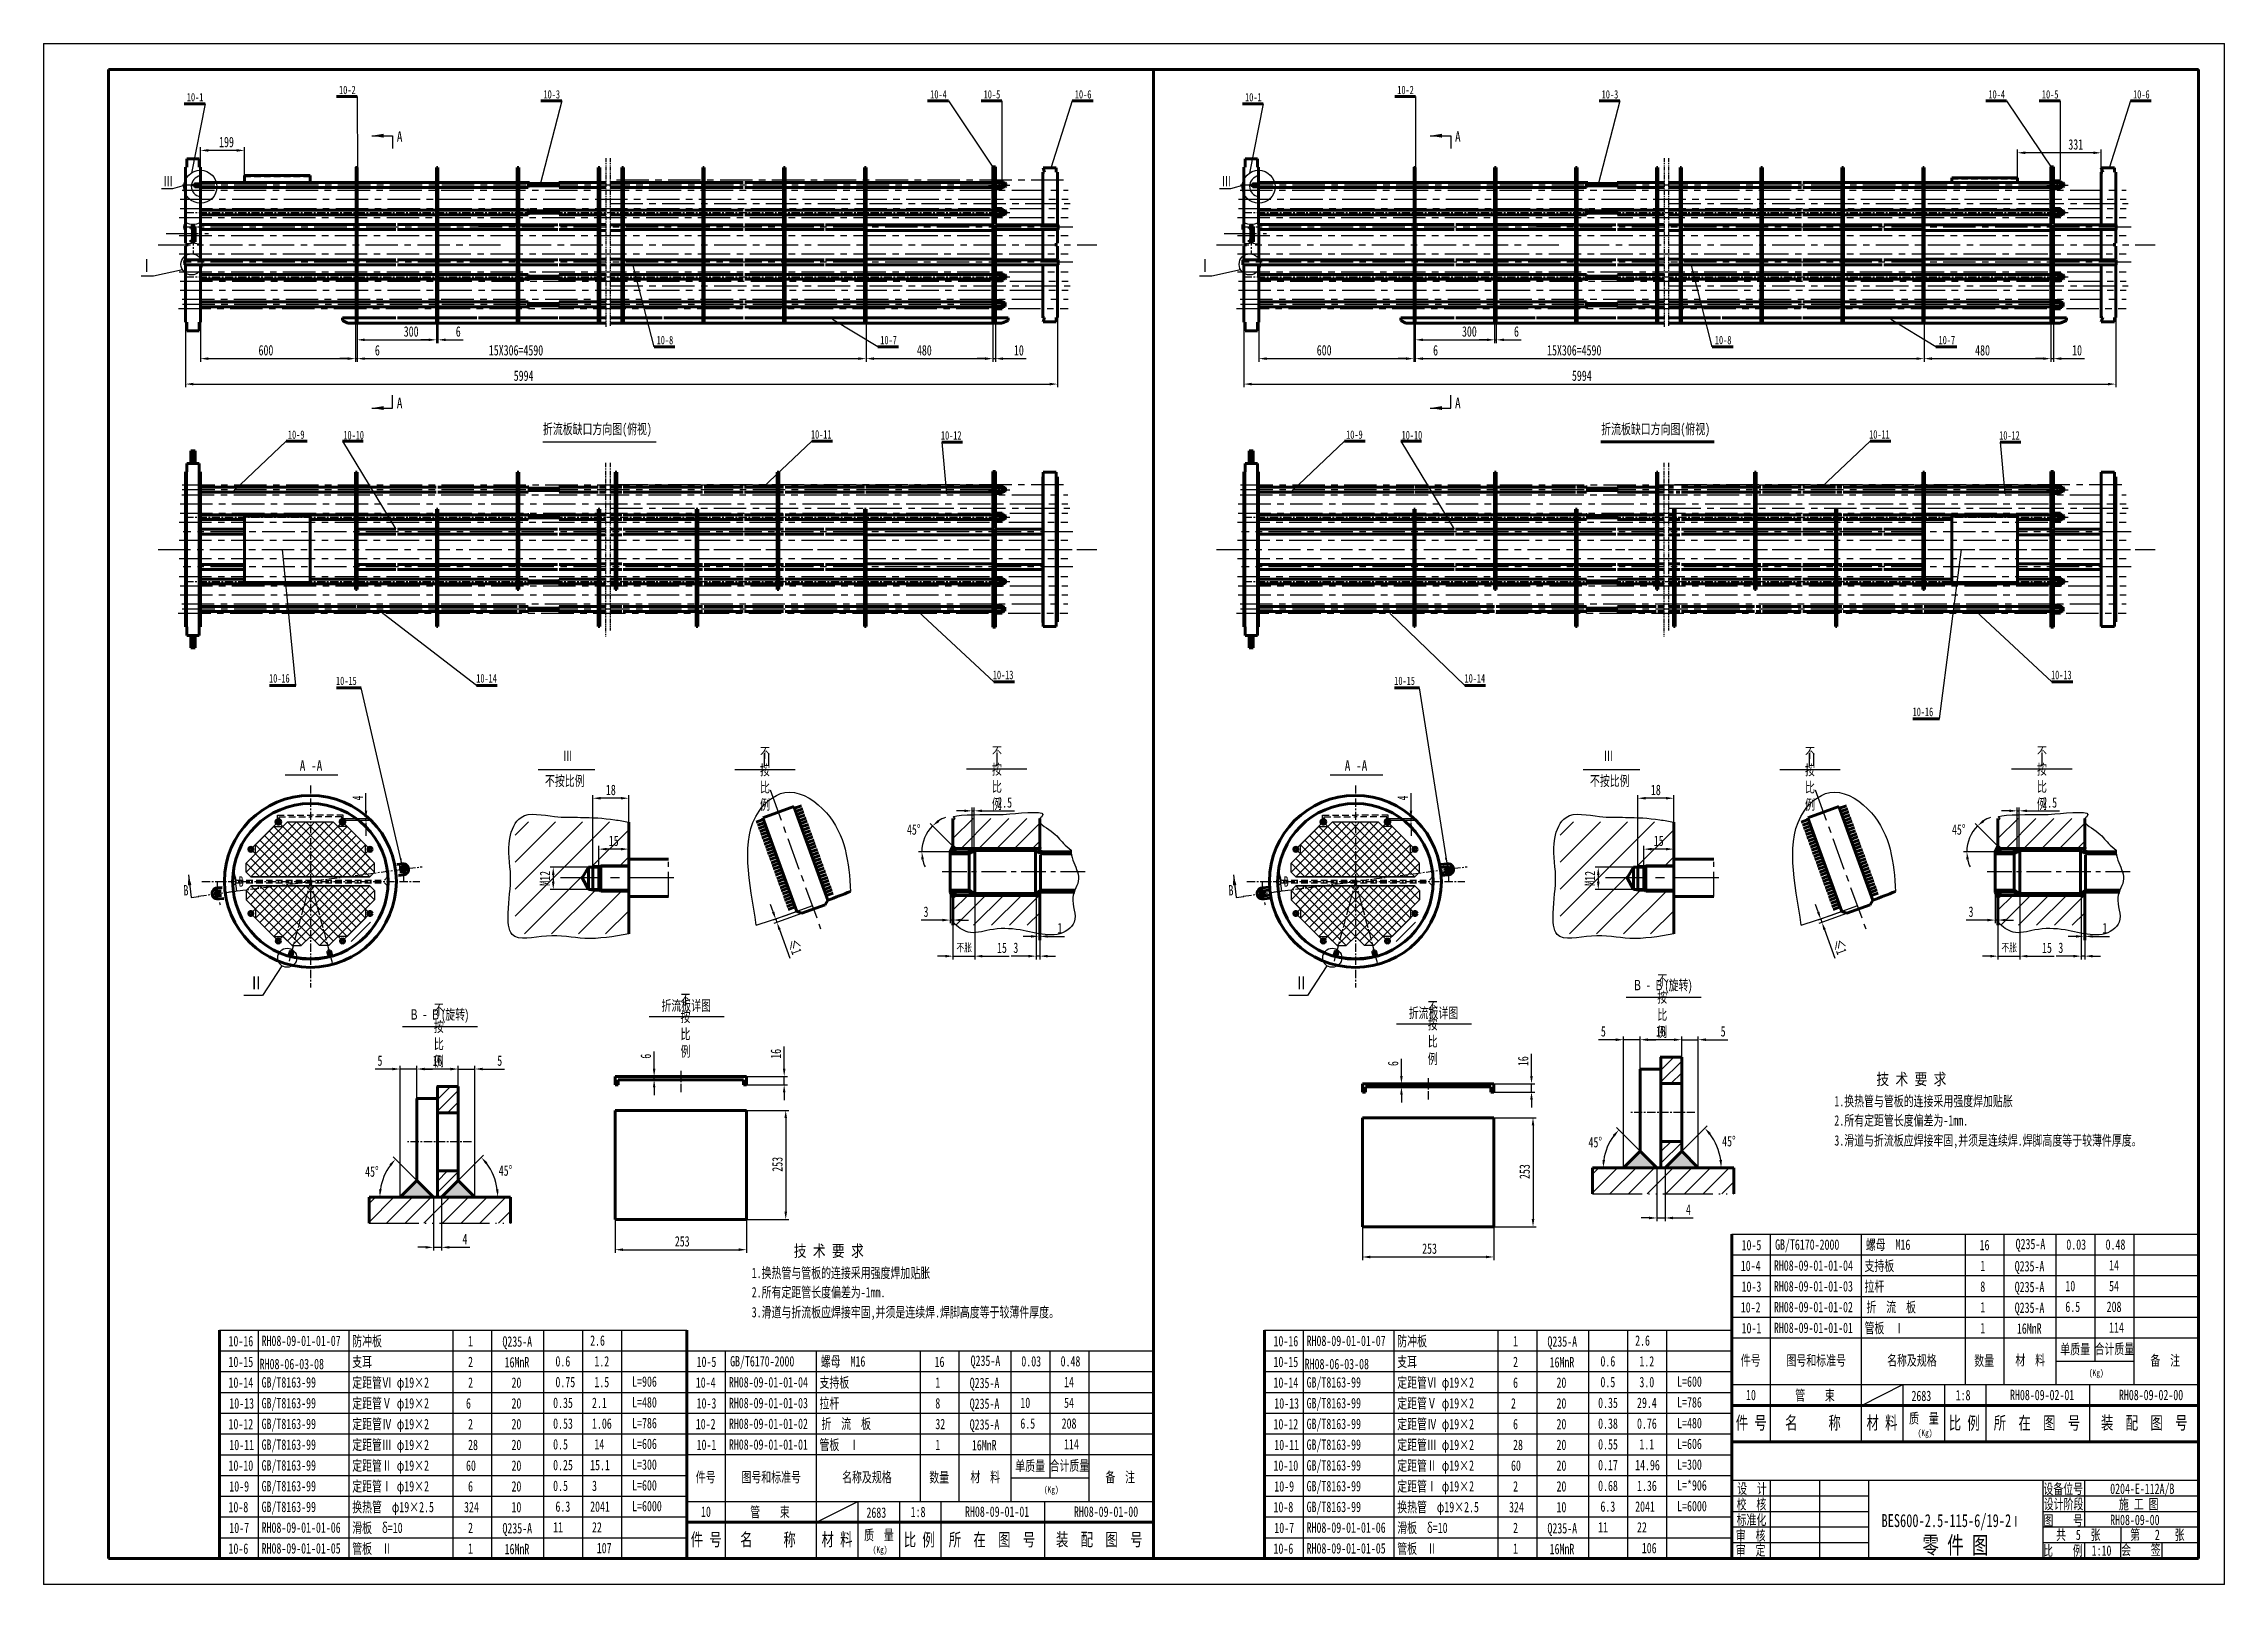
# Model space of a CAD drawing. Header units: millimetres. Extents: x 23903 to 90356, y -5632 to 81432.
# Drawn here: x 38662 to 47072, y 54878 to 60818 of the extents above; entities that cross this region are included whole.
import ezdxf
from ezdxf.enums import TextEntityAlignment as Align

# ---------------------------------------------------------------- set-up
doc = ezdxf.new("R2010")
doc.units = ezdxf.units.MM
for name, pattern in [('ACAD_ISO05W100', [34, 24, -3, 0.5, -3, 0.5, -3]), ('CENTER', [50.8, 31.75, -6.35, 6.35, -6.35]), ('CENTERX2', [4, 2.5, -0.5, 0.5, -0.5]), ('DASHEDX2', [38.1, 25.4, -12.7]), ('PHANTOM2', [31.75, 15.875, -3.175, 3.175, -3.175, 3.175, -3.175])]:
    doc.linetypes.add(name, pattern=pattern)
doc.layers.get('0').update_dxf_attribs({"lineweight": 60})
doc.layers.get('DEFPOINTS').update_dxf_attribs({"color": 6, "linetype": 'PHANTOM2', "lineweight": 25})
for name, color, linetype, lineweight in [('AA', 2, 'DASHEDX2', 25), ('CCX', 3, 'Continuous', 25), ('DD', 4, 'CENTER', 25)]:
    doc.layers.add(name, color=color, linetype=linetype, lineweight=lineweight)
doc.styles.add('HZ', font='SIMFANG.TTF', dxfattribs={"width": 0.7})
doc.styles.add('HZ123', font='SIMFANG.TTF', dxfattribs={"width": 0.7, "height": 2.5})
doc.styles.add('HZTXT', font='SIMFANG.TTF', dxfattribs={"width": 0.7, "height": 2.5})
doc.styles.add('WZ5', font='SIMFANG.TTF', dxfattribs={"width": 0.7})
doc.dimstyles.new('ISO-25', dxfattribs={"dimscale": 10, "dimtxt": 4, "dimasz": 3, "dimexe": 1.25, "dimexo": 0, "dimgap": 1.2, "dimtad": 0, "dimdec": 0, "dimtxsty": 'HZ', "dimcen": 2.5, "dimadec": 0, "dimazin": 0, "dimtfac": 1, "dimtdec": 0, "dimtmove": 0, "dimatfit": 3, "dimfxl": 1, "dimarcsym": 0})
doc.dimstyles.new('ISO-25$0', dxfattribs={"dimscale": 10, "dimtxt": 4, "dimasz": 3, "dimexe": 1.25, "dimexo": 0, "dimgap": 1.2, "dimtad": 1, "dimdec": 0, "dimtxsty": 'HZ', "dimcen": 0, "dimclrd": 256, "dimclrt": 256, "dimadec": 0, "dimazin": 0, "dimtfac": 1, "dimtdec": 0, "dimtmove": 0, "dimatfit": 2, "dimfxl": 1, "dimlwd": -1, "dimarcsym": 0})
doc.dimstyles.new('ISO-25$2', dxfattribs={"dimscale": 10, "dimtxt": 4, "dimasz": 3, "dimexe": 1.25, "dimexo": 0, "dimgap": 1.5, "dimtad": 2, "dimtih": 1, "dimtoh": 1, "dimdec": 0, "dimdsep": 46, "dimtxsty": 'HZ', "dimcen": 3, "dimadec": 0, "dimazin": 0, "dimtfac": 1, "dimtdec": 0, "dimtmove": 0, "dimatfit": 3, "dimfxl": 1, "dimarcsym": 0})

msp = doc.modelspace()

# ---------------------------------------------------------------- texts
at = {"style": 'HZ123', "width": 0.7}
for s, height, p in [('10-2', 32, (39801.3, 60623.1)), ('10-3', 32, (40589.7, 60606.1)), ('10-4', 32, (42081, 60606.1)), ('10-5', 32, (42287.2, 60606.1)), ('10-6', 32, (42638.8, 60606.1)), ('10-2', 32, (43882.3, 60623.1)), ('10-3', 32, (44670.6, 60606.1)), ('10-4', 32, (46162, 60606.1)), ('10-5', 32, (46368.2, 60606.1)), ('10-6', 32, (46719.8, 60606.1)), ('10-1', 32, (39214.3, 60595.1)), ('10-1', 32, (43295.3, 60595.1)), ('10-8', 32, (41026.1, 59658.8)), ('10-7', 32, (41888.6, 59658.8)), ('10-8', 32, (45107, 59658.8)), ('10-7', 32, (45969.6, 59658.8)), ('10-9', 32, (39604.1, 59294.2)), ('10-10', 33.28, (39818.2, 59291.6)), ('10-11', 33.28, (41621.3, 59294.5)), ('10-12', 33.28, (42122.6, 59290.6)), ('10-9', 32, (43685, 59294.2)), ('10-10', 33.28, (43899.2, 59291.6)), ('10-11', 33.28, (45702.2, 59294.5)), ('10-12', 33.28, (46203.6, 59290.6)), ('10-16', 33.28, (39531.6, 58354.1)), ('10-15', 31.95, (39789.6, 58345.1)), ('10-14', 33.28, (40330.6, 58354.1)), ('10-13', 33.28, (42322.7, 58367.3)), ('10-15', 31.95, (43870.6, 58345.1)), ('10-14', 33.28, (44141.9, 58354.1)), ('10-13', 33.28, (46403.6, 58367.3)), ('10-16', 33.28, (45869.8, 58224.9))]:
    msp.add_text(s, height=height, dxfattribs=at).set_placement(p)
at = {"color": 0, "linetype": 'ByBlock', "style": 'HZ123', "width": 0.8}
for p in [(40024.1, 60439.3), (44105, 60439.3), (40024.1, 59412.1), (44105, 59412.1)]:
    msp.add_text('A', height=40, dxfattribs=at).set_placement(p)
at = {"char_height": 40, "attachment_point": 5, "rotation": 1.7, "style": 'HZ'}
for insert in [(39211, 57553.5), (39423.6, 57587.1), (43241, 57553.5), (43453.6, 57587.1)]:
    msp.add_mtext('B', dxfattribs=dict(at, insert=insert))
at = {"layer": 'CCX', "linetype": 'ByBlock', "style": 'HZ123', "width": 0.8}
for s, height, p in [('Ⅰ', 50, (39032.4, 59937.1)), ('Ⅰ', 50, (43113.4, 59937.1)), ('A -A ', 40, (39649.7, 58014.3)), ('Ⅱ', 50, (41422.4, 58032.3)), ('Ⅰ', 50, (42311.3, 58032.5)), ('A -A ', 40, (43679.7, 58014.3)), ('Ⅱ', 50, (45452.4, 58032.3)), ('Ⅰ', 50, (46341.3, 58032.5)), ('Ⅱ', 50, (39454.8, 57171.2)), ('Ⅱ', 50, (43484.8, 57171.2))]:
    msp.add_text(s, height=height, dxfattribs=at).set_placement(p)
at = {"layer": 'CCX', "lineweight": -3, "style": 'HZ', "width": 0.7}
for p in [(42182.1, 57317.3), (46212.1, 57317.3)]:
    msp.add_text('不胀', height=30.72, dxfattribs=at).set_placement(p)
at = {"layer": 'CCX'}
for s, height, style, width, p in [('技 术 要 求', 45.05, 'HZ', 0.8, (45729.9, 56803)), ('2.所有定距管长度偏差为-1mm.', 40.044, 'HZ', 0.7, (45567.9, 56646.3)), ('1.换热管与管板的连接采用强度焊加贴胀', 40.044, 'HZ', 0.7, (45567.9, 56720.8)), ('3.滑道与折流板应焊接牢固,并须是连续焊.焊脚高度等于较薄件厚度。', 40.044, 'HZ', 0.7, (45567.9, 56569.2)), ('技 术 要 求', 45.05, 'HZ', 0.8, (41554.8, 56140.7)), ('10-5', 40, 'HZ', 0.7, (45210.2, 56165.7)), (' GB/T6170-2000', 40.044, 'HZ', 0.7, (45320.3, 56167.6)), ('螺母  M16', 40.04, 'HZ', 0.7, (45689.3, 56167.3)), ('16', 40, 'HZ', 0.7, (46128, 56165.8)), ('Q235-A', 40, 'HZ123', 0.7, (46267, 56169.8)), ('0.03', 40, 'HZ', 0.7, (46462.6, 56167.8)), ('0.48', 40, 'HZ', 0.7, (46614, 56167.8)), ('1.换热管与管板的连接采用强度焊加贴胀', 40.044, 'HZ', 0.7, (41392.8, 56058.5)), ('10-4', 40, 'HZ', 0.7, (45207.1, 56085.8)), ('RH08-09-01-01-04', 40, 'HZ', 0.7, (45334.8, 56086.8)), ('支持板  ', 40, 'HZ', 0.7, (45684.2, 56086)), ('1', 40, 'HZ', 0.7, (46130.9, 56085.8)), ('Q235-A', 40, 'HZ', 0.7, (46263.5, 56084.2)), ('14', 40, 'HZ', 0.7, (46627.3, 56087.8)), ('2.所有定距管长度偏差为-1mm.', 40.044, 'HZ', 0.7, (41392.8, 55984)), ('10-3', 40, 'HZ', 0.7, (45210.2, 56005.7)), ('RH08-09-01-01-03', 40, 'HZ', 0.7, (45334.8, 56006.8)), ('拉杆 ', 40, 'HZ', 0.7, (45684.2, 56006)), ('8', 40, 'HZ', 0.7, (46130.9, 56005.8)), ('Q235-A', 40, 'HZ', 0.7, (46263.5, 56004.2)), ('10', 40, 'HZ', 0.7, (46458.8, 56007.8)), ('54', 40, 'HZ', 0.7, (46627.3, 56007.8)), ('3.滑道与折流板应焊接牢固,并须是连续焊.焊脚高度等于较薄件厚度。', 40.044, 'HZ', 0.7, (41392.8, 55906.9)), ('10-2', 40, 'HZ', 0.7, (45207.1, 55925.7)), ('RH08-09-01-01-02', 40, 'HZ', 0.7, (45334.8, 55926.8)), ('折  流  板  ', 40, 'HZ', 0.7, (45691.7, 55926.8)), ('1', 40, 'HZ', 0.7, (46130.9, 55925.8)), ('Q235-A', 40, 'HZ', 0.7, (46263.5, 55924.2)), ('6.5', 40, 'HZ', 0.7, (46458.8, 55927.8)), ('208', 40, 'HZ', 0.7, (46618.1, 55927.8)), ('10-1', 40, 'HZ', 0.7, (45210.2, 55845.6)), ('RH08-09-01-01-01', 40, 'HZ', 0.7, (45334.8, 55846.7)), ('管板  Ⅰ', 40, 'HZ', 0.7, (45684.2, 55845.9)), ('1', 40, 'HZ', 0.7, (46130.9, 55845.7)), ('16MnR', 40, 'HZ', 0.7, (46271.9, 55844.1)), ('114', 40, 'HZ', 0.7, (46627.3, 55847.8)), ('10-16', 40, 'HZ', 0.7, (39375.1, 55795.5)), ('RH08-09-01-01-07', 40, 'HZ', 0.7, (39502.8, 55796.5)), ('支耳', 40, 'HZ', 0.7, (39852.2, 55715.7)), ('防冲板', 40, 'HZ', 0.7, (39852.2, 55795.7)), ('1', 40, 'HZ', 0.7, (40298.9, 55795.5)), ('Q235-A', 40, 'HZ', 0.7, (40431.5, 55793.9)), ('2.6', 40, 'HZ', 0.7, (40769.6, 55797.6)), (' GB/T6170-2000', 40.044, 'HZ', 0.7, (41290.3, 55717.6)), ('螺母  M16', 40.04, 'HZ', 0.7, (41659.3, 55717.3)), ('Q235-A', 40, 'HZ123', 0.7, (42237, 55719.8)), ('10-16', 40, 'HZ', 0.7, (43405.1, 55795.5)), ('RH08-09-01-01-07', 40, 'HZ', 0.7, (43532.8, 55796.5)), ('支耳', 40, 'HZ', 0.7, (43882.2, 55715.7)), ('防冲板', 40, 'HZ', 0.7, (43882.2, 55795.7)), ('1', 40, 'HZ', 0.7, (44328.9, 55795.5)), ('Q235-A', 40, 'HZ', 0.7, (44461.5, 55793.9)), ('2.6', 40, 'HZ', 0.7, (44799.6, 55797.6)), ('件号', 40.04, 'HZ123', 0.7, (45207, 55721.3)), ('图号和标准号', 40.04, 'HZ123', 0.7, (45383.3, 55720.9)), ('名称及规格', 40.04, 'HZ123', 0.7, (45771.3, 55721)), ('数量', 40.04, 'HZ123', 0.7, (46107.4, 55720.2)), ('材  料', 40.04, 'HZ123', 0.7, (46266, 55721.9)), ('单质量', 40.04, 'HZ123', 0.7, (46439.2, 55764.5)), ('合计质量', 40.04, 'HZ123', 0.7, (46571.5, 55765.4)), ('备  注', 40.04, 'HZ123', 0.7, (46786.7, 55721)), ('10-15', 40, 'HZ', 0.7, (39375.1, 55715.5)), ('10-14', 40, 'HZ', 0.7, (39375.1, 55635.6)), ('RH08-06-03-08', 40.044, 'HZ', 0.7, (39495.3, 55707.2)), ('GB/T8163-99', 40.044, 'HZ', 0.7, (39502.7, 55636.3)), ('定距管Ⅵ φ19×2', 40, 'HZ', 0.7, (39852.2, 55635.7)), ('2', 40, 'HZ', 0.7, (40298.9, 55715.5)), ('2', 40, 'HZ', 0.7, (40298.9, 55635.5)), ('16MnR', 40, 'HZ', 0.7, (40439.9, 55713.9)), ('20', 40, 'HZ123', 0.7, (40466.4, 55635.5)), ('0.6', 40, 'HZ', 0.7, (40635.9, 55717.6)), ('0.75', 40, 'HZ', 0.7, (40635.9, 55637.6)), ('1.2', 40, 'HZ', 0.7, (40786.1, 55717.6)), ('1.5', 40, 'HZ', 0.7, (40786.1, 55637.6)), ('L=906', 40, 'HZ123', 0.7, (40931.7, 55639.5)), ('10-4', 40, 'HZ', 0.7, (41177.1, 55635.8)), ('10-5', 40, 'HZ', 0.7, (41180.2, 55715.7)), ('RH08-09-01-01-04', 40, 'HZ', 0.7, (41304.8, 55636.8)), ('支持板  ', 40, 'HZ', 0.7, (41654.2, 55636)), ('16', 40, 'HZ', 0.7, (42098, 55715.8)), ('1', 40, 'HZ', 0.7, (42100.9, 55635.8)), ('Q235-A', 40, 'HZ', 0.7, (42233.5, 55634.2)), ('0.03', 40, 'HZ', 0.7, (42432.6, 55717.8)), ('0.48', 40, 'HZ', 0.7, (42584, 55717.8)), ('14', 40, 'HZ', 0.7, (42597.3, 55637.8)), ('10-15', 40, 'HZ', 0.7, (43405.1, 55715.5)), ('10-14', 40, 'HZ', 0.7, (43405.1, 55635.6)), ('RH08-06-03-08', 40.044, 'HZ', 0.7, (43525.3, 55707.2)), ('GB/T8163-99', 40.044, 'HZ', 0.7, (43532.7, 55636.3)), ('定距管Ⅵ φ19×2', 40, 'HZ', 0.7, (43882.2, 55635.7)), ('2', 40, 'HZ', 0.7, (44328.9, 55715.5)), ('6', 40, 'HZ', 0.7, (44328.9, 55635.5)), ('16MnR', 40, 'HZ', 0.7, (44469.9, 55713.9)), ('20', 40, 'HZ123', 0.7, (44496.4, 55635.5)), ('0.6', 40, 'HZ', 0.7, (44665.9, 55717.6)), ('0.5', 40, 'HZ', 0.7, (44665.9, 55637.6)), ('3.0', 40, 'HZ', 0.7, (44816.1, 55637.6)), ('1.2', 40, 'HZ', 0.7, (44816.1, 55717.6)), ('L=600', 40, 'HZ123', 0.7, (44961.7, 55639.5)), ('(Kg)', 25.03, 'HZ', 0.7, (46549.5, 55680.6)), ('10-13', 40, 'HZ', 0.7, (39378.2, 55555.5)), ('GB/T8163-99', 40.044, 'HZ', 0.7, (39502.7, 55556.3)), ('定距管Ⅴ φ19×2', 40, 'HZ', 0.7, (39852.2, 55555.7)), ('6', 40, 'HZ', 0.7, (40291, 55555.5)), ('20', 40, 'HZ123', 0.7, (40466.4, 55555.5)), ('0.35', 40, 'HZ', 0.7, (40626.9, 55557.6)), ('2.1', 40, 'HZ', 0.7, (40776.9, 55557.6)), ('L=480', 40, 'HZ123', 0.7, (40931.7, 55559.5)), ('10-3', 40, 'HZ', 0.7, (41180.2, 55555.7)), ('RH08-09-01-01-03', 40, 'HZ', 0.7, (41304.8, 55556.8)), ('拉杆 ', 40, 'HZ', 0.7, (41654.2, 55556)), ('8', 40, 'HZ', 0.7, (42100.9, 55555.8)), ('Q235-A', 40, 'HZ', 0.7, (42233.5, 55554.2)), ('10', 40, 'HZ', 0.7, (42428.8, 55557.8)), ('54', 40, 'HZ', 0.7, (42597.3, 55557.8)), ('10-13', 40, 'HZ', 0.7, (43408.2, 55555.5)), ('GB/T8163-99', 40.044, 'HZ', 0.7, (43532.7, 55556.3)), ('定距管Ⅴ φ19×2', 40, 'HZ', 0.7, (43882.2, 55555.7)), ('2', 40, 'HZ', 0.7, (44321, 55555.5)), ('20', 40, 'HZ123', 0.7, (44496.4, 55555.5)), ('0.35', 40, 'HZ', 0.7, (44656.9, 55557.6)), ('29.4', 40, 'HZ', 0.7, (44806.9, 55557.6)), ('L=786', 40, 'HZ123', 0.7, (44961.7, 55559.5)), ('10', 40, 'HZ', 0.7, (45227.3, 55587.8)), ('管    束', 40, 'HZ', 0.7, (45416.9, 55586.5)), ('2683', 40, 'HZ', 0.7, (45865.3, 55584.4)), ('1:8', 40, 'HZ', 0.7, (46035.9, 55587)), ('RH08-09-02-01', 40, 'HZ', 0.7, (46245.5, 55587.9)), ('RH08-09-02-00', 40, 'HZ', 0.7, (46665.5, 55587.9)), ('10-12', 40, 'HZ', 0.7, (39375.1, 55475.5)), ('GB/T8163-99', 40.044, 'HZ', 0.7, (39502.7, 55476.3)), ('定距管Ⅳ φ19×2', 40, 'HZ', 0.7, (39852.2, 55475.7)), ('2', 40, 'HZ', 0.7, (40298.9, 55475.5)), ('20', 40, 'HZ123', 0.7, (40466.4, 55475.5)), ('0.53', 40, 'HZ', 0.7, (40626.9, 55477.6)), ('1.06', 40, 'HZ', 0.7, (40776.9, 55477.6)), ('L=786', 40, 'HZ123', 0.7, (40931.7, 55479.5)), ('10-2', 40, 'HZ', 0.7, (41177.1, 55475.7)), ('RH08-09-01-01-02', 40, 'HZ', 0.7, (41304.8, 55476.8)), ('折  流  板  ', 40, 'HZ', 0.7, (41661.7, 55476.8)), ('32', 40, 'HZ', 0.7, (42100.9, 55475.8)), ('Q235-A', 40, 'HZ', 0.7, (42233.5, 55474.2)), ('6.5', 40, 'HZ', 0.7, (42428.8, 55477.8)), ('208', 40, 'HZ', 0.7, (42588.1, 55477.8)), ('10-12', 40, 'HZ', 0.7, (43405.1, 55475.5)), ('GB/T8163-99', 40.044, 'HZ', 0.7, (43532.7, 55476.3)), ('定距管Ⅳ φ19×2', 40, 'HZ', 0.7, (43882.2, 55475.7)), ('6', 40, 'HZ', 0.7, (44328.9, 55475.5)), ('20', 40, 'HZ123', 0.7, (44496.4, 55475.5)), ('0.38', 40, 'HZ', 0.7, (44656.9, 55477.6)), ('0.76', 40, 'HZ', 0.7, (44806.9, 55477.6)), ('L=480', 40, 'HZ123', 0.7, (44961.7, 55479.5)), ('件 号', 50, 'WZ5', 0.7, (45187.7, 55475.5)), ('  名     称', 50, 'WZ5', 0.7, (45330.6, 55475.2)), ('材 料', 50, 'WZ5', 0.7, (45692, 55476)), ('质  量', 40, 'WZ5', 0.7, (45856.2, 55497.8)), ('比 例', 50, 'WZ5', 0.7, (46009.2, 55474.7)), ('所  在  图  号', 50, 'WZ5', 0.7, (46182.4, 55475)), ('装  配  图  号', 50, 'WZ5', 0.7, (46596.2, 55475.5)), ('10-11', 40, 'HZ', 0.7, (39378.2, 55395.4)), ('GB/T8163-99', 40.044, 'HZ', 0.7, (39502.7, 55396.3)), ('定距管Ⅲ φ19×2', 40, 'HZ', 0.7, (39852.2, 55395.7)), ('28', 40, 'HZ', 0.7, (40298.9, 55395.5)), ('20', 40, 'HZ123', 0.7, (40466.4, 55395.5)), ('0.5', 40, 'HZ', 0.7, (40626.9, 55397.6)), ('14', 40, 'HZ', 0.7, (40786.1, 55397.6)), ('L=606', 40, 'HZ123', 0.7, (40931.7, 55399.5)), ('10-1', 40, 'HZ', 0.7, (41180.2, 55395.6)), ('RH08-09-01-01-01', 40, 'HZ', 0.7, (41304.8, 55396.7)), ('管板  Ⅰ', 40, 'HZ', 0.7, (41654.2, 55395.9)), ('1', 40, 'HZ', 0.7, (42100.9, 55395.7)), ('16MnR', 40, 'HZ', 0.7, (42241.9, 55394.1)), ('114', 40, 'HZ', 0.7, (42597.3, 55397.8)), ('10-11', 40, 'HZ', 0.7, (43408.2, 55395.4)), ('GB/T8163-99', 40.044, 'HZ', 0.7, (43532.7, 55396.3)), ('定距管Ⅲ φ19×2', 40, 'HZ', 0.7, (43882.2, 55395.7)), ('28', 40, 'HZ', 0.7, (44328.9, 55395.5)), ('20', 40, 'HZ123', 0.7, (44496.4, 55395.5)), ('0.55', 40, 'HZ', 0.7, (44656.9, 55397.6)), ('1.1', 40, 'HZ', 0.7, (44816.1, 55397.6)), ('L=606', 40, 'HZ123', 0.7, (44961.7, 55399.5)), ('(Kg)', 25.03, 'HZ', 0.7, (45889.3, 55449.1)), ('10-10', 40, 'HZ', 0.7, (39375.1, 55315.5)), ('GB/T8163-99', 40.044, 'HZ', 0.7, (39502.7, 55316.3)), ('定距管Ⅱ φ19×2', 40, 'HZ', 0.7, (39852.2, 55315.7)), ('60', 40, 'HZ', 0.7, (40291, 55315.5)), ('20', 40, 'HZ123', 0.7, (40466.4, 55315.5)), ('0.25', 40, 'HZ', 0.7, (40626.9, 55317.6)), ('15.1', 40, 'HZ', 0.7, (40769.6, 55317.6)), ('L=300', 40, 'HZ123', 0.7, (40931.7, 55319.5)), ('单质量', 40.04, 'HZ123', 0.7, (42409.2, 55314.5)), ('合计质量', 40.04, 'HZ123', 0.7, (42541.5, 55315.4)), ('10-10', 40, 'HZ', 0.7, (43405.1, 55315.5)), ('GB/T8163-99', 40.044, 'HZ', 0.7, (43532.7, 55316.3)), ('定距管Ⅱ φ19×2', 40, 'HZ', 0.7, (43882.2, 55315.7)), ('60', 40, 'HZ', 0.7, (44321, 55315.5)), ('20', 40, 'HZ123', 0.7, (44496.4, 55315.5)), ('0.17', 40, 'HZ', 0.7, (44656.9, 55317.6)), ('14.96', 40, 'HZ', 0.7, (44799.6, 55317.6)), ('L=300', 40, 'HZ123', 0.7, (44961.7, 55319.5)), ('10-9', 40, 'HZ', 0.7, (39378.2, 55235.4)), ('GB/T8163-99', 40.044, 'HZ', 0.7, (39502.7, 55236.3)), ('定距管Ⅰ φ19×2', 40, 'HZ', 0.7, (39852.2, 55235.7)), ('6', 40, 'HZ', 0.7, (40298.9, 55235.5)), ('20', 40, 'HZ123', 0.7, (40466.4, 55235.5)), ('0.5', 40, 'HZ', 0.7, (40626.9, 55237.6)), ('3', 40, 'HZ', 0.7, (40776.9, 55237.6)), ('L=600', 40, 'HZ123', 0.7, (40931.7, 55239.5)), ('件号', 40.04, 'HZ123', 0.7, (41177, 55271.3)), ('图号和标准号', 40.04, 'HZ123', 0.7, (41353.3, 55270.9)), ('名称及规格', 40.04, 'HZ123', 0.7, (41741.3, 55271)), ('数量', 40.04, 'HZ123', 0.7, (42077.4, 55270.2)), ('材  料', 40.04, 'HZ123', 0.7, (42236, 55271.9)), ('(Kg)', 25.03, 'HZ', 0.7, (42519.5, 55230.6)), ('备  注', 40.04, 'HZ123', 0.7, (42756.7, 55271)), ('10-9', 40, 'HZ', 0.7, (43408.2, 55235.4)), ('GB/T8163-99', 40.044, 'HZ', 0.7, (43532.7, 55236.3)), ('定距管Ⅰ φ19×2', 40, 'HZ', 0.7, (43882.2, 55235.7)), ('2', 40, 'HZ', 0.7, (44328.9, 55235.5)), ('20', 40, 'HZ123', 0.7, (44496.4, 55235.5)), ('0.68', 40, 'HZ', 0.7, (44656.9, 55237.6)), ('1.36', 40, 'HZ', 0.7, (44806.9, 55237.6)), ('L=*906', 40, 'HZ123', 0.7, (44961.7, 55239.5)), ('设  计', 40, 'HZTXT', 0.7, (45193.1, 55227.1)), ('设备位号', 40, 'HZTXT', 0.7, (46374.2, 55225.9)), ('0204-E-112A/B', 40, 'HZTXT', 0.7, (46631.6, 55226.2)), ('10-8', 40, 'HZ', 0.7, (39375.1, 55155.6)), ('GB/T8163-99', 40.044, 'HZ', 0.7, (39502.7, 55156.3)), ('换热管  φ19×2.5', 40, 'HZ', 0.7, (39852.2, 55155.7)), ('324', 40, 'HZ', 0.7, (40283.5, 55155.5)), ('10', 40, 'HZ123', 0.7, (40466.4, 55155.5)), ('6.3', 40, 'HZ', 0.7, (40635.9, 55157.6)), ('2041', 40, 'HZ', 0.7, (40769.6, 55157.6)), ('L=6000', 40, 'HZ123', 0.7, (40931.7, 55159.5)), ('10', 40, 'HZ', 0.7, (41197.3, 55137.8)), ('管    束', 40, 'HZ', 0.7, (41386.9, 55136.5)), ('2683', 40, 'HZ', 0.7, (41835.3, 55134.4)), ('1:8', 40, 'HZ', 0.7, (42005.9, 55137)), ('RH08-09-01-01', 40, 'HZ', 0.7, (42215.5, 55137.9)), ('RH08-09-01-00', 40, 'HZ', 0.7, (42635.5, 55137.9)), ('10-8', 40, 'HZ', 0.7, (43405.1, 55155.6)), ('GB/T8163-99', 40.044, 'HZ', 0.7, (43532.7, 55156.3)), ('换热管  φ19×2.5', 40, 'HZ', 0.7, (43882.2, 55155.7)), ('324', 40, 'HZ', 0.7, (44313.5, 55155.5)), ('10', 40, 'HZ123', 0.7, (44496.4, 55155.5)), ('6.3', 40, 'HZ', 0.7, (44665.9, 55157.6)), ('2041', 40, 'HZ', 0.7, (44799.6, 55157.6)), ('L=6000', 40, 'HZ123', 0.7, (44961.7, 55159.5)), ('校  核', 40, 'HZTXT', 0.7, (45191, 55166.5)), ('设计阶段', 40, 'HZ', 0.7, (46375.5, 55167.4)), ('施 工 图', 40, 'HZ', 0.7, (46665.5, 55166.9, 25)), ('10-7', 40, 'HZ', 0.7, (39378.2, 55075.5)), ('RH08-09-01-01-06', 40, 'HZ', 0.7, (39502.8, 55076.5)), ('滑板  δ=10', 40, 'HZ', 0.7, (39852.2, 55075.7)), ('2', 40, 'HZ', 0.7, (40298.9, 55075.5)), ('Q235-A', 40, 'HZ', 0.7, (40431.5, 55073.9)), ('11', 40, 'HZ', 0.7, (40626.9, 55077.6)), ('22', 40, 'HZ', 0.7, (40776.9, 55077.6)), ('质  量', 40, 'WZ5', 0.7, (41826.2, 55047.8)), ('10-7', 40, 'HZ', 0.7, (43408.2, 55075.5)), ('RH08-09-01-01-06', 40, 'HZ', 0.7, (43532.8, 55076.5)), ('滑板  δ=10', 40, 'HZ', 0.7, (43882.2, 55075.7)), ('2', 40, 'HZ', 0.7, (44328.9, 55075.5)), ('Q235-A', 40, 'HZ', 0.7, (44461.5, 55073.9)), ('11', 40, 'HZ', 0.7, (44656.9, 55077.6)), ('22', 40, 'HZ', 0.7, (44806.9, 55077.6)), ('审  核', 40, 'HZTXT', 0.7, (45188.1, 55046.3)), ('标准化', 40, 'HZTXT', 0.7, (45191, 55106.5)), (' Ⅰ', 40, 'HZ', 0.7, (46229.6, 55100.6)), ('图    号', 40, 'HZ', 0.7, (46374.2, 55103.8)), ('共  5  张', 40, 'HZTXT', 0.7, (46422.9, 55048.8)), ('RH08-09-00', 40, 'HZTXT', 0.7, (46631.6, 55106.2)), ('第   2   张', 40, 'HZTXT', 0.7, (46708.7, 55048.8)), ('10-6', 40, 'HZ', 0.7, (39375.1, 54995.5)), ('RH08-09-01-01-05', 40, 'HZ', 0.7, (39502.8, 54996.5)), ('管板  Ⅱ', 40, 'HZ', 0.7, (39852.2, 54995.7)), ('1', 40, 'HZ', 0.7, (40298.9, 54995.5)), ('16MnR', 40, 'HZ', 0.7, (40439.9, 54993.9)), ('107', 40, 'HZ', 0.7, (40795.3, 54997.6)), ('件 号', 50, 'WZ5', 0.7, (41157.7, 55025.5)), ('  名     称', 50, 'WZ5', 0.7, (41300.6, 55025.2)), ('材 料', 50, 'WZ5', 0.7, (41662, 55026)), ('(Kg)', 25.03, 'HZ', 0.7, (41859.3, 54999.1)), ('比 例', 50, 'WZ5', 0.7, (41979.2, 55024.7)), ('所  在  图  号', 50, 'WZ5', 0.7, (42152.4, 55025)), ('装  配  图  号', 50, 'WZ5', 0.7, (42566.2, 55025.5)), ('10-6', 40, 'HZ', 0.7, (43405.1, 54995.5)), ('RH08-09-01-01-05', 40, 'HZ', 0.7, (43532.8, 54996.5)), ('管板  Ⅱ', 40, 'HZ', 0.7, (43882.2, 54995.7)), ('1', 40, 'HZ', 0.7, (44328.9, 54995.5)), ('16MnR', 40, 'HZ', 0.7, (44469.9, 54993.9)), ('106', 40, 'HZ', 0.7, (44825.3, 54997.6)), ('审  定', 40, 'HZTXT', 0.7, (45188, 54989.1)), ('      零 件 图', 66.667, 'HZ123', 0.7, (45717.2, 54995.9)), ('比    例', 40, 'HZ', 0.7, (46373.1, 54987.6)), ('会    签', 40, 'HZ', 0.7, (46673.8, 54990.6))]:
    msp.add_text(s, height=height, dxfattribs=dict(at, style=style, width=width)).set_placement(p)
at = {"layer": 'CCX', "style": 'HZTXT', "width": 0.7}
msp.add_text('1:10', height=40, dxfattribs=at).set_placement((46598.4, 54988), align=Align.CENTER)
at = {"layer": 'CCX', "char_height": 40, "attachment_point": 5, "style": 'HZ123'}
for s, insert in [('Ⅲ', (39142.5, 60287.3)), ('Ⅲ', (43223.4, 60287.3)), ('折流板缺口方向图(俯视)', (40797.6, 59326.7)), ('折流板缺口方向图(俯视)', (44878.6, 59326.7)), ('Ⅲ', (40683.3, 58072.1)), ('Ⅲ', (44696.6, 58072.1)), ('不按比例', (40671.8, 57973.2)), ('不按比例', (44701.8, 57973.2)), ('{\\fArial|b0|i0|c0|p32;B} - {\\fArial|b0|i0|c0|p32;B (}旋转{\\fArial|b0|i0|c0|p32;)}', (44907, 57181.9)), ('折流板详图{\\fArial|b0|i0|c0|p32; }', (41140.1, 57106.8)), ('折流板详图{\\fArial|b0|i0|c0|p32; }', (44022, 57078.6)), ('{\\fArial|b0|i0|c0|p32;B} - {\\fArial|b0|i0|c0|p32;B (}旋转{\\fArial|b0|i0|c0|p32;)}', (40189.1, 57068.8))]:
    msp.add_mtext(s, dxfattribs=dict(at, insert=insert))
at = {"layer": 'CCX', "linetype": 'ByBlock', "char_height": 40, "width": 0.937, "attachment_point": 5, "style": 'HZ123'}
for insert in [(41444.1, 58014.9), (42338.5, 58017.5), (45474.1, 58014.9), (46368.5, 58017.5), (44904.2, 57138.5), (40186.2, 57025.4), (41137.3, 57063.4), (44019.1, 57035.1)]:
    msp.add_mtext('\\fﾷￂￋￎ_GB2312|b0|i0|c134|p49;\\P不按比例', dxfattribs=dict(at, insert=insert))
at = {"layer": 'CCX', "insert": (45749.8, 55148.5), "char_height": 50, "width": 586.782, "attachment_point": 1, "style": 'HZ'}
msp.add_mtext('\\pt350;BES600-2.5-115-6/19-2', dxfattribs=at)

# ---------------------------------------------------------------- blocks, each defined once
blk = doc.blocks.new('*D63')
at = {"layer": 'CCX', "color": 0, "lineweight": -2}
for p, q in [((40165.2, 56370.6), (40165.2, 56164.5)), ((40197.1, 56370.6), (40197.1, 56164.5))]:
    blk.add_line(p, q, dxfattribs=at)
at = {"layer": 'CCX'}
for p, q in [((40135.2, 56177), (40105.2, 56177)), ((40165.2, 56177), (40197.1, 56177)), ((40227.1, 56177), (40305.5, 56177))]:
    blk.add_line(p, q, dxfattribs=at)
for points in [[(40135.2, 56182), (40135.2, 56172), (40165.2, 56177)], [(40227.1, 56182), (40227.1, 56172), (40197.1, 56177)]]:
    blk.add_solid(points, dxfattribs=at)
at = {"layer": 'DEFPOINTS', "color": 0}
for p in [(40165.2, 56370.6), (40197.1, 56370.6), (40197.1, 56177)]:
    blk.add_point(p, dxfattribs=at)
at = {"layer": 'CCX', "insert": (40287, 56209), "char_height": 40, "attachment_point": 5, "style": 'HZ'}
blk.add_mtext('4', dxfattribs=at)
blk = doc.blocks.new('*D64')
at = {"layer": 'CCX', "color": 0, "lineweight": -2}
blk.add_line((40261.1, 56434.5), (40359, 56532.5), dxfattribs=at)
blk.add_arc((40197.1, 56370.6), 216.5, 7.94712, 37.05288, dxfattribs=at)
at = {"layer": 'CCX', "color": 0}
for points in [[(40366.1, 56497.7), (40373.7, 56504.3), (40350.2, 56523.6)], [(40416.5, 56400.9), (40406.5, 56400.2), (40413.6, 56370.6)]]:
    blk.add_solid(points, dxfattribs=at)
at = {"layer": 'DEFPOINTS', "color": 0}
for p in [(40261.1, 56434.5), (39917, 56370.6), (40197.1, 56370.6), (40406.2, 56426.6), (40462, 56370.6)]:
    blk.add_point(p, dxfattribs=at)
at = {"layer": 'CCX', "color": 0, "insert": (40443.3, 56472.6), "char_height": 40, "attachment_point": 5, "style": 'HZ'}
blk.add_mtext('45°', dxfattribs=at)
blk = doc.blocks.new('*D65')
at = {"layer": 'CCX', "color": 0, "lineweight": -2}
blk.add_line((40101.2, 56434.5), (40010.2, 56525.6), dxfattribs=at)
blk.add_arc((40165.2, 56370.6), 206.7, 143.32363, 171.67637, dxfattribs=at)
at = {"layer": 'CCX', "color": 0}
for points in [[(39995.6, 56497.3), (40003.2, 56490.8), (40019, 56516.7)], [(39965.6, 56400.1), (39955.7, 56400.9), (39958.5, 56370.6)]]:
    blk.add_solid(points, dxfattribs=at)
at = {"layer": 'DEFPOINTS', "color": 0}
for p in [(39986.2, 56473.9), (40101.2, 56434.5), (39917, 56370.6), (40165.2, 56370.6), (40462, 56370.6)]:
    blk.add_point(p, dxfattribs=at)
at = {"layer": 'CCX', "color": 0, "insert": (39928, 56468.8), "char_height": 40, "attachment_point": 5, "style": 'HZ'}
blk.add_mtext('45°', dxfattribs=at)
blk = doc.blocks.new('*D66')
at = {"layer": 'CCX'}
for p, q in [((40231.1, 56864.3), (40201.1, 56864.3)), ((40261.1, 56864.3), (40325, 56864.3)), ((40355, 56864.3), (40439.1, 56864.3))]:
    blk.add_line(p, q, dxfattribs=at)
at = {"layer": 'CCX', "color": 0, "lineweight": -2}
for p, q in [((40261.1, 56796.9), (40261.1, 56876.8)), ((40325, 56370.6), (40325, 56876.8))]:
    blk.add_line(p, q, dxfattribs=at)
at = {"layer": 'CCX'}
for points in [[(40231.1, 56869.3), (40231.1, 56859.3), (40261.1, 56864.3)], [(40355, 56869.3), (40355, 56859.3), (40325, 56864.3)]]:
    blk.add_solid(points, dxfattribs=at)
at = {"layer": 'DEFPOINTS', "color": 0}
for p in [(40261.1, 56864.3), (40261.1, 56796.9), (40325, 56370.6)]:
    blk.add_point(p, dxfattribs=at)
at = {"layer": 'CCX', "insert": (40421, 56896.3), "char_height": 40, "attachment_point": 5, "style": 'HZ'}
blk.add_mtext('5', dxfattribs=at)
blk = doc.blocks.new('*D67')
at = {"layer": 'CCX', "color": 0, "lineweight": -2}
for p, q in [((40101.2, 56750.1), (40101.2, 56876.8)), ((40261.1, 56796.9), (40261.1, 56876.8))]:
    blk.add_line(p, q, dxfattribs=at)
at = {"layer": 'CCX'}
blk.add_line((40231.1, 56864.3), (40131.2, 56864.3), dxfattribs=at)
for points in [[(40131.2, 56869.3), (40131.2, 56859.3), (40101.2, 56864.3)], [(40231.1, 56869.3), (40231.1, 56859.3), (40261.1, 56864.3)]]:
    blk.add_solid(points, dxfattribs=at)
at = {"layer": 'DEFPOINTS', "color": 0}
for p in [(40101.2, 56864.3), (40261.1, 56796.9), (40101.2, 56750.1)]:
    blk.add_point(p, dxfattribs=at)
at = {"layer": 'CCX', "insert": (40181.1, 56896.3), "char_height": 40, "attachment_point": 5, "style": 'HZ'}
blk.add_mtext('16', dxfattribs=at)
blk = doc.blocks.new('*D68')
at = {"layer": 'CCX'}
for p, q in [((40007.3, 56864.3), (39941, 56864.3)), ((40101.2, 56864.3), (40037.3, 56864.3)), ((40131.2, 56864.3), (40161.2, 56864.3))]:
    blk.add_line(p, q, dxfattribs=at)
at = {"layer": 'CCX', "color": 0, "lineweight": -2}
for p, q in [((40037.3, 56370.6), (40037.3, 56876.8)), ((40101.2, 56750.1), (40101.2, 56876.8))]:
    blk.add_line(p, q, dxfattribs=at)
at = {"layer": 'CCX'}
for points in [[(40007.3, 56869.3), (40007.3, 56859.3), (40037.3, 56864.3)], [(40131.2, 56869.3), (40131.2, 56859.3), (40101.2, 56864.3)]]:
    blk.add_solid(points, dxfattribs=at)
at = {"layer": 'DEFPOINTS', "color": 0}
for p in [(40037.3, 56864.3), (40101.2, 56750.1), (40037.3, 56370.6)]:
    blk.add_point(p, dxfattribs=at)
at = {"layer": 'CCX', "insert": (39959.1, 56896.3), "char_height": 40, "attachment_point": 5, "style": 'HZ'}
blk.add_mtext('5', dxfattribs=at)
blk = doc.blocks.new('*D69')
at = {"layer": 'CCX'}
for p, q in [((41475.3, 57470.1), (41465.1, 57498.3)), ((41485.6, 57441.9), (41490, 57429.9)), ((41500.2, 57401.7), (41540.1, 57292.2))]:
    blk.add_line(p, q, dxfattribs=at)
at = {"layer": 'CCX', "color": 0, "lineweight": -2}
for p, q in [((41626.7, 57493.3), (41473.9, 57437.7)), ((41631.1, 57481.3), (41478.2, 57425.6))]:
    blk.add_line(p, q, dxfattribs=at)
at = {"layer": 'CCX'}
for points in [[(41480, 57471.8), (41470.6, 57468.4), (41485.6, 57441.9)], [(41504.9, 57403.4), (41495.5, 57400), (41490, 57429.9)]]:
    blk.add_solid(points, dxfattribs=at)
at = {"layer": 'DEFPOINTS', "color": 0}
for p in [(41626.7, 57493.3), (41631.1, 57481.3), (41490, 57429.9)]:
    blk.add_point(p, dxfattribs=at)
at = {"layer": 'CCX', "insert": (41558.6, 57335), "char_height": 40, "attachment_point": 5, "rotation": 290, "style": 'HZ'}
blk.add_mtext('≤1', dxfattribs=at)
blk = doc.blocks.new('*D55')
at = {"layer": 'CCX', "color": 0, "lineweight": -2}
for p, q in [((40763.2, 57642.5), (40615, 57642.5)), ((40763.2, 57556.4), (40615, 57556.4))]:
    blk.add_line(p, q, dxfattribs=at)
at = {"layer": 'CCX'}
blk.add_line((40627.5, 57612.5), (40627.5, 57586.4), dxfattribs=at)
for points in [[(40622.5, 57612.5), (40632.5, 57612.5), (40627.5, 57642.5)], [(40622.5, 57586.4), (40632.5, 57586.4), (40627.5, 57556.4)]]:
    blk.add_solid(points, dxfattribs=at)
at = {"layer": 'DEFPOINTS', "color": 0}
for p in [(40763.2, 57642.5), (40627.5, 57556.4), (40763.2, 57556.4)]:
    blk.add_point(p, dxfattribs=at)
at = {"layer": 'CCX', "insert": (40595.5, 57599.4), "char_height": 40, "attachment_point": 5, "rotation": 90, "style": 'HZ'}
blk.add_mtext('M12', dxfattribs=at)
blk = doc.blocks.new('*D70')
at = {"layer": 'CCX', "color": 0, "lineweight": -2}
for p, q in [((40803.1, 57642.5), (40803.1, 57724.6)), ((40918.3, 57672.9), (40918.3, 57724.6))]:
    blk.add_line(p, q, dxfattribs=at)
at = {"layer": 'CCX'}
blk.add_line((40888.3, 57712.1), (40833.1, 57712.1), dxfattribs=at)
for points in [[(40833.1, 57717.1), (40833.1, 57707.1), (40803.1, 57712.1)], [(40888.3, 57717.1), (40888.3, 57707.1), (40918.3, 57712.1)]]:
    blk.add_solid(points, dxfattribs=at)
at = {"layer": 'DEFPOINTS', "color": 0}
for p in [(40803.1, 57712.1), (40803.1, 57642.5), (40918.3, 57672.9)]:
    blk.add_point(p, dxfattribs=at)
at = {"layer": 'CCX', "insert": (40860.7, 57744.1), "char_height": 40, "attachment_point": 5, "style": 'HZ'}
blk.add_mtext('15', dxfattribs=at)
blk = doc.blocks.new('*D71')
at = {"layer": 'CCX', "color": 0, "lineweight": -2}
for p, q in [((40780.5, 57648.3), (40780.5, 57920.8)), ((40918.3, 57672.9), (40918.3, 57920.8))]:
    blk.add_line(p, q, dxfattribs=at)
at = {"layer": 'CCX'}
blk.add_line((40888.3, 57908.3), (40810.5, 57908.3), dxfattribs=at)
for points in [[(40810.5, 57913.3), (40810.5, 57903.3), (40780.5, 57908.3)], [(40888.3, 57913.3), (40888.3, 57903.3), (40918.3, 57908.3)]]:
    blk.add_solid(points, dxfattribs=at)
at = {"layer": 'DEFPOINTS', "color": 0}
for p in [(40780.5, 57908.3), (40780.5, 57648.3), (40918.3, 57672.9)]:
    blk.add_point(p, dxfattribs=at)
at = {"layer": 'CCX', "insert": (40849.4, 57940.3), "char_height": 40, "attachment_point": 5, "style": 'HZ'}
blk.add_mtext('18', dxfattribs=at)
blk = doc.blocks.new('*D56')
at = {"layer": 'CCX', "color": 0, "lineweight": -2}
for p, q in [((42489.3, 57534), (42489.3, 57287.1)), ((42504.1, 57418.5), (42504.1, 57287.1))]:
    blk.add_line(p, q, dxfattribs=at)
at = {"layer": 'CCX'}
for p, q in [((42459.3, 57299.6), (42393.2, 57299.6)), ((42504.1, 57299.6), (42489.3, 57299.6)), ((42534.1, 57299.6), (42564.1, 57299.6))]:
    blk.add_line(p, q, dxfattribs=at)
for points in [[(42459.3, 57304.6), (42459.3, 57294.6), (42489.3, 57299.6)], [(42534.1, 57304.6), (42534.1, 57294.6), (42504.1, 57299.6)]]:
    blk.add_solid(points, dxfattribs=at)
at = {"layer": 'DEFPOINTS', "color": 0}
for p in [(42489.3, 57534), (42504.1, 57418.5), (42489.3, 57299.6)]:
    blk.add_point(p, dxfattribs=at)
at = {"layer": 'CCX', "insert": (42411.2, 57331.6), "char_height": 40, "attachment_point": 5, "style": 'HZ'}
blk.add_mtext('3', dxfattribs=at)
blk = doc.blocks.new('*D72')
at = {"layer": 'CCX', "color": 0, "lineweight": -2}
for p, q in [((42252.7, 57533.8), (42252.7, 57287)), ((42169, 57418.5), (42169, 57287))]:
    blk.add_line(p, q, dxfattribs=at)
at = {"layer": 'CCX'}
for p, q in [((42139, 57299.5), (42109, 57299.5)), ((42169, 57299.5), (42252.7, 57299.5)), ((42282.7, 57299.5), (42385.4, 57299.5))]:
    blk.add_line(p, q, dxfattribs=at)
for points in [[(42139, 57304.5), (42139, 57294.5), (42169, 57299.5)], [(42282.7, 57304.5), (42282.7, 57294.5), (42252.7, 57299.5)]]:
    blk.add_solid(points, dxfattribs=at)
at = {"layer": 'DEFPOINTS', "color": 0}
for p in [(42252.7, 57533.8), (42169, 57418.5), (42252.7, 57299.5)]:
    blk.add_point(p, dxfattribs=at)
at = {"layer": 'CCX', "insert": (42357.8, 57331.5), "char_height": 40, "attachment_point": 5, "style": 'HZ'}
blk.add_mtext('15', dxfattribs=at)
blk = doc.blocks.new('*D73')
at = {"layer": 'CCX', "color": 0, "lineweight": -2}
for p, q in [((42169, 57723.1), (42081.3, 57810.8)), ((42158.5, 57702.1), (42036.2, 57702.1))]:
    blk.add_line(p, q, dxfattribs=at)
for start, end in [(135, 180), (110.62101, 122.8105), (192.1895, 204.37899)]:
    blk.add_arc((42190, 57702.1), 141.3, start, end, dxfattribs=at)
at = {"layer": 'CCX', "color": 0}
for points in [[(42116.6, 57816.9), (42110.3, 57824.7), (42090.1, 57802)], [(42047, 57671.7), (42056.9, 57672.8), (42048.7, 57702.1)]]:
    blk.add_solid(points, dxfattribs=at)
at = {"layer": 'DEFPOINTS', "color": 0}
for p in [(42053.6, 57738.7), (42158.5, 57702.1), (42169, 57723.1), (42177.4, 57714.7), (42224.2, 57702.1)]:
    blk.add_point(p, dxfattribs=at)
at = {"layer": 'CCX', "color": 0, "insert": (42017.6, 57787.4), "char_height": 40, "attachment_point": 5, "style": 'HZ'}
blk.add_mtext('45°', dxfattribs=at)
blk = doc.blocks.new('*D57')
at = {"layer": 'CCX', "color": 0, "lineweight": -2}
for p, q in [((42242.6, 57715), (42242.6, 57872.3)), ((42251.1, 57706.5), (42251.1, 57872.3))]:
    blk.add_line(p, q, dxfattribs=at)
at = {"layer": 'CCX'}
for p, q in [((42212.6, 57859.8), (42182.6, 57859.8)), ((42242.6, 57859.8), (42251.1, 57859.8)), ((42281.1, 57859.8), (42406.1, 57859.8))]:
    blk.add_line(p, q, dxfattribs=at)
for points in [[(42212.6, 57864.8), (42212.6, 57854.8), (42242.6, 57859.8)], [(42281.1, 57864.8), (42281.1, 57854.8), (42251.1, 57859.8)]]:
    blk.add_solid(points, dxfattribs=at)
at = {"layer": 'DEFPOINTS', "color": 0}
for p in [(42251.1, 57859.8), (42242.6, 57715), (42251.1, 57706.5)]:
    blk.add_point(p, dxfattribs=at)
at = {"layer": 'CCX', "insert": (42368.3, 57891.8), "char_height": 40, "attachment_point": 5, "style": 'HZ'}
blk.add_mtext('2.5', dxfattribs=at)
blk = doc.blocks.new('*D58')
at = {"layer": 'CCX', "color": 0, "lineweight": -2}
for p, q in [((42499.9, 57533.8), (42499.9, 57363.2)), ((42504.1, 57533.8), (42504.1, 57363.2))]:
    blk.add_line(p, q, dxfattribs=at)
at = {"layer": 'CCX'}
for p, q in [((42469.9, 57375.7), (42439.9, 57375.7)), ((42499.9, 57375.7), (42504.1, 57375.7)), ((42534.1, 57375.7), (42599, 57375.7))]:
    blk.add_line(p, q, dxfattribs=at)
for points in [[(42469.9, 57380.7), (42469.9, 57370.7), (42499.9, 57375.7)], [(42534.1, 57380.7), (42534.1, 57370.7), (42504.1, 57375.7)]]:
    blk.add_solid(points, dxfattribs=at)
at = {"layer": 'DEFPOINTS', "color": 0}
for p in [(42499.9, 57533.8), (42504.1, 57533.8), (42504.1, 57375.7)]:
    blk.add_point(p, dxfattribs=at)
at = {"layer": 'CCX', "insert": (42581.6, 57407.7), "char_height": 40, "attachment_point": 5, "style": 'HZ'}
blk.add_mtext('1', dxfattribs=at)
blk = doc.blocks.new('*D74')
at = {"layer": 'CCX', "color": 0, "lineweight": -2}
for p, q in [((42158.5, 57624.3), (42158.5, 57426.1)), ((42169, 57495.5), (42169, 57426.1))]:
    blk.add_line(p, q, dxfattribs=at)
at = {"layer": 'CCX'}
for p, q in [((42128.5, 57438.6), (42046.7, 57438.6)), ((42169, 57438.6), (42158.5, 57438.6)), ((42199, 57438.6), (42229, 57438.6))]:
    blk.add_line(p, q, dxfattribs=at)
for points in [[(42128.5, 57443.6), (42128.5, 57433.6), (42158.5, 57438.6)], [(42199, 57443.6), (42199, 57433.6), (42169, 57438.6)]]:
    blk.add_solid(points, dxfattribs=at)
at = {"layer": 'DEFPOINTS', "color": 0}
for p in [(42158.5, 57624.3), (42169, 57495.5), (42169, 57438.6)]:
    blk.add_point(p, dxfattribs=at)
at = {"layer": 'CCX', "insert": (42064.8, 57470.6), "char_height": 40, "attachment_point": 5, "style": 'HZ'}
blk.add_mtext('3', dxfattribs=at)
blk = doc.blocks.new('*D59')
at = {"layer": 'CCX', "color": 0, "lineweight": -2}
for p, q in [((39267.3, 59743.8), (39267.3, 59590.6)), ((39864.8, 59745.2), (39864.8, 59590.6))]:
    blk.add_line(p, q, dxfattribs=at)
at = {"layer": 'CCX'}
blk.add_line((39297.3, 59603.1), (39834.8, 59603.1), dxfattribs=at)
for points in [[(39297.3, 59608.1), (39297.3, 59598.1), (39267.3, 59603.1)], [(39834.8, 59608.1), (39834.8, 59598.1), (39864.8, 59603.1)]]:
    blk.add_solid(points, dxfattribs=at)
at = {"layer": 'DEFPOINTS', "color": 0}
for p in [(39267.3, 59743.8), (39864.8, 59745.2), (39864.8, 59603.1)]:
    blk.add_point(p, dxfattribs=at)
at = {"layer": 'CCX', "insert": (39509.9, 59635.3), "char_height": 40, "attachment_point": 5, "style": 'HZ'}
blk.add_mtext(' 600', dxfattribs=at)
blk = doc.blocks.new('*D54')
at = {"layer": 'CCX', "color": 0, "lineweight": -2}
for p, q in [((39870.8, 59744.8), (39870.8, 59590.6)), ((41833.8, 59744.8), (41833.8, 59590.6))]:
    blk.add_line(p, q, dxfattribs=at)
at = {"layer": 'CCX'}
blk.add_line((39900.8, 59603.1), (41803.8, 59603.1), dxfattribs=at)
for points in [[(39900.8, 59608.1), (39900.8, 59598.1), (39870.8, 59603.1)], [(41803.8, 59608.1), (41803.8, 59598.1), (41833.8, 59603.1)]]:
    blk.add_solid(points, dxfattribs=at)
at = {"layer": 'DEFPOINTS', "color": 0}
for p in [(39870.8, 59744.8), (41833.8, 59744.8), (41833.8, 59603.1)]:
    blk.add_point(p, dxfattribs=at)
at = {"layer": 'CCX', "insert": (40483.8, 59635.1), "char_height": 40, "attachment_point": 5, "style": 'HZ'}
blk.add_mtext('15X306=4590', dxfattribs=at)
blk = doc.blocks.new('*D60')
at = {"layer": 'CCX', "color": 0, "lineweight": -2}
for p, q in [((41833.8, 59744.8), (41833.8, 59590.6)), ((42322.3, 59742.3), (42322.3, 59590.6))]:
    blk.add_line(p, q, dxfattribs=at)
at = {"layer": 'CCX'}
blk.add_line((41863.8, 59603.1), (42292.3, 59603.1), dxfattribs=at)
for points in [[(41863.8, 59608.1), (41863.8, 59598.1), (41833.8, 59603.1)], [(42292.3, 59608.1), (42292.3, 59598.1), (42322.3, 59603.1)]]:
    blk.add_solid(points, dxfattribs=at)
at = {"layer": 'DEFPOINTS', "color": 0}
for p in [(41833.8, 59744.8), (42322.3, 59742.3), (42322.3, 59603.1)]:
    blk.add_point(p, dxfattribs=at)
at = {"layer": 'CCX', "insert": (42058.5, 59635.1), "char_height": 40, "attachment_point": 5, "style": 'HZ'}
blk.add_mtext('480', dxfattribs=at)
blk = doc.blocks.new('*D61')
at = {"layer": 'CCX', "color": 0, "lineweight": -2}
for p, q in [((42322.3, 59742.3), (42322.3, 59590.6)), ((42332.3, 59742.3), (42332.3, 59590.6))]:
    blk.add_line(p, q, dxfattribs=at)
at = {"layer": 'CCX'}
for p, q in [((42292.3, 59603.1), (42262.3, 59603.1)), ((42322.3, 59603.1), (42332.3, 59603.1)), ((42362.3, 59603.1), (42451.3, 59603.1))]:
    blk.add_line(p, q, dxfattribs=at)
for points in [[(42292.3, 59608.1), (42292.3, 59598.1), (42322.3, 59603.1)], [(42362.3, 59608.1), (42362.3, 59598.1), (42332.3, 59603.1)]]:
    blk.add_solid(points, dxfattribs=at)
at = {"layer": 'DEFPOINTS', "color": 0}
for p in [(42322.3, 59742.3), (42332.3, 59742.3), (42322.3, 59603.1)]:
    blk.add_point(p, dxfattribs=at)
at = {"layer": 'CCX', "insert": (42423.1, 59635.1), "char_height": 40, "attachment_point": 5, "style": 'HZ'}
blk.add_mtext('10', dxfattribs=at)
blk = doc.blocks.new('*D62')
at = {"layer": 'CCX', "color": 0, "lineweight": -2}
for p, q in [((42571.8, 59838.6), (42571.8, 59492.5)), ((39209.3, 59743.8), (39209.3, 59492.5))]:
    blk.add_line(p, q, dxfattribs=at)
at = {"layer": 'CCX'}
blk.add_line((39239.3, 59505), (42541.8, 59505), dxfattribs=at)
for points in [[(39239.3, 59510), (39239.3, 59500), (39209.3, 59505)], [(42541.8, 59510), (42541.8, 59500), (42571.8, 59505)]]:
    blk.add_solid(points, dxfattribs=at)
at = {"layer": 'DEFPOINTS', "color": 0}
for p in [(42571.8, 59838.6), (39209.3, 59743.8), (42571.8, 59505)]:
    blk.add_point(p, dxfattribs=at)
at = {"layer": 'CCX', "insert": (40513.1, 59537), "char_height": 40, "attachment_point": 5, "style": 'HZ'}
blk.add_mtext('5994', dxfattribs=at)
blk = doc.blocks.new('*D75')
at = {"layer": 'CCX', "color": 0, "lineweight": -2}
for p, q in [((39864.8, 59744.8), (39864.8, 59590.6)), ((39870.8, 59744.8), (39870.8, 59590.6))]:
    blk.add_line(p, q, dxfattribs=at)
at = {"layer": 'CCX'}
for p, q in [((39834.8, 59603.1), (39804.8, 59603.1)), ((39864.8, 59603.1), (39870.8, 59603.1)), ((39900.8, 59603.1), (39967.4, 59603.1))]:
    blk.add_line(p, q, dxfattribs=at)
for points in [[(39834.8, 59608.1), (39834.8, 59598.1), (39864.8, 59603.1)], [(39900.8, 59608.1), (39900.8, 59598.1), (39870.8, 59603.1)]]:
    blk.add_solid(points, dxfattribs=at)
at = {"layer": 'DEFPOINTS', "color": 0}
for p in [(39864.8, 59744.8), (39870.8, 59744.8), (39864.8, 59603.1)]:
    blk.add_point(p, dxfattribs=at)
at = {"layer": 'CCX', "insert": (39949.1, 59635.1), "char_height": 40, "attachment_point": 5, "style": 'HZ'}
blk.add_mtext('6', dxfattribs=at)
blk = doc.blocks.new('*D76')
at = {"layer": 'CCX', "color": 0, "lineweight": -2}
for p, q in [((39870.8, 59760.1), (39870.8, 59663.1)), ((40176.8, 59760.1), (40176.8, 59663.1))]:
    blk.add_line(p, q, dxfattribs=at)
at = {"layer": 'CCX'}
blk.add_line((39900.8, 59675.6), (40146.8, 59675.6), dxfattribs=at)
for points in [[(39900.8, 59680.6), (39900.8, 59670.6), (39870.8, 59675.6)], [(40146.8, 59680.6), (40146.8, 59670.6), (40176.8, 59675.6)]]:
    blk.add_solid(points, dxfattribs=at)
at = {"layer": 'DEFPOINTS', "color": 0}
for p in [(39870.8, 59760.1), (40176.8, 59760.1), (40176.8, 59675.6)]:
    blk.add_point(p, dxfattribs=at)
at = {"layer": 'CCX', "insert": (40079.5, 59707.6), "char_height": 40, "attachment_point": 5, "style": 'HZ'}
blk.add_mtext('300', dxfattribs=at)
blk = doc.blocks.new('*D77')
at = {"layer": 'CCX', "color": 0, "lineweight": -2}
for p, q in [((40176.8, 59744.8), (40176.8, 59663.1)), ((40182.8, 59744.8), (40182.8, 59663.1))]:
    blk.add_line(p, q, dxfattribs=at)
at = {"layer": 'CCX'}
for p, q in [((40146.8, 59675.6), (40116.8, 59675.6)), ((40176.8, 59675.6), (40182.8, 59675.6)), ((40212.8, 59675.6), (40279.4, 59675.6))]:
    blk.add_line(p, q, dxfattribs=at)
for points in [[(40146.8, 59680.6), (40146.8, 59670.6), (40176.8, 59675.6)], [(40212.8, 59680.6), (40212.8, 59670.6), (40182.8, 59675.6)]]:
    blk.add_solid(points, dxfattribs=at)
at = {"layer": 'DEFPOINTS', "color": 0}
for p in [(40176.8, 59744.8), (40182.8, 59744.8), (40176.8, 59675.6)]:
    blk.add_point(p, dxfattribs=at)
at = {"layer": 'CCX', "insert": (40261.1, 59707.6), "char_height": 40, "attachment_point": 5, "style": 'HZ'}
blk.add_mtext('6', dxfattribs=at)
blk = doc.blocks.new('*D247')
at = {"layer": 'CCX', "color": 0, "lineweight": -2}
for p, q in [((44883.1, 56483.7), (44883.1, 56277.6)), ((44915.1, 56483.7), (44915.1, 56277.6))]:
    blk.add_line(p, q, dxfattribs=at)
at = {"layer": 'CCX'}
for p, q in [((44853.1, 56290.1), (44823.1, 56290.1)), ((44883.1, 56290.1), (44915.1, 56290.1)), ((44945.1, 56290.1), (45023.5, 56290.1))]:
    blk.add_line(p, q, dxfattribs=at)
for points in [[(44853.1, 56295.1), (44853.1, 56285.1), (44883.1, 56290.1)], [(44945.1, 56295.1), (44945.1, 56285.1), (44915.1, 56290.1)]]:
    blk.add_solid(points, dxfattribs=at)
at = {"layer": 'DEFPOINTS', "color": 0}
for p in [(44883.1, 56483.7), (44915.1, 56483.7), (44915.1, 56290.1)]:
    blk.add_point(p, dxfattribs=at)
at = {"layer": 'CCX', "insert": (45005, 56322.1), "char_height": 40, "attachment_point": 5, "style": 'HZ'}
blk.add_mtext('4', dxfattribs=at)
blk = doc.blocks.new('*D248')
at = {"layer": 'CCX', "color": 0, "lineweight": -2}
blk.add_line((44979.1, 56547.6), (45077, 56645.6), dxfattribs=at)
blk.add_arc((44915.1, 56483.7), 216.5, 7.94712, 37.05288, dxfattribs=at)
at = {"layer": 'CCX', "color": 0}
for points in [[(45084.1, 56610.8), (45091.6, 56617.4), (45068.2, 56636.7)], [(45134.5, 56513.9), (45124.5, 56513.3), (45131.6, 56483.7)]]:
    blk.add_solid(points, dxfattribs=at)
at = {"layer": 'DEFPOINTS', "color": 0}
for p in [(44979.1, 56547.6), (45124.2, 56539.7), (44635, 56483.7), (44915.1, 56483.7), (45180, 56483.7)]:
    blk.add_point(p, dxfattribs=at)
at = {"layer": 'CCX', "color": 0, "insert": (45161.3, 56585.7), "char_height": 40, "attachment_point": 5, "style": 'HZ'}
blk.add_mtext('45°', dxfattribs=at)
blk = doc.blocks.new('*D249')
at = {"layer": 'CCX', "color": 0, "lineweight": -2}
blk.add_line((44819.2, 56547.6), (44728.2, 56638.7), dxfattribs=at)
blk.add_arc((44883.1, 56483.7), 206.7, 143.32363, 171.67637, dxfattribs=at)
at = {"layer": 'CCX', "color": 0}
for points in [[(44713.6, 56610.4), (44721.2, 56603.9), (44737, 56629.8)], [(44683.6, 56513.2), (44673.6, 56514), (44676.5, 56483.7)]]:
    blk.add_solid(points, dxfattribs=at)
at = {"layer": 'DEFPOINTS', "color": 0}
for p in [(44704.1, 56587), (44819.2, 56547.6), (44635, 56483.7), (44883.1, 56483.7), (45180, 56483.7)]:
    blk.add_point(p, dxfattribs=at)
at = {"layer": 'CCX', "color": 0, "insert": (44646, 56581.9), "char_height": 40, "attachment_point": 5, "style": 'HZ'}
blk.add_mtext('45°', dxfattribs=at)
blk = doc.blocks.new('*D250')
at = {"layer": 'CCX'}
for p, q in [((44949.1, 56977.4), (44919.1, 56977.4)), ((44979.1, 56977.4), (45043, 56977.4)), ((45073, 56977.4), (45157.1, 56977.4))]:
    blk.add_line(p, q, dxfattribs=at)
at = {"layer": 'CCX', "color": 0, "lineweight": -2}
for p, q in [((44979.1, 56910), (44979.1, 56989.9)), ((45043, 56483.7), (45043, 56989.9))]:
    blk.add_line(p, q, dxfattribs=at)
at = {"layer": 'CCX'}
for points in [[(44949.1, 56982.4), (44949.1, 56972.4), (44979.1, 56977.4)], [(45073, 56982.4), (45073, 56972.4), (45043, 56977.4)]]:
    blk.add_solid(points, dxfattribs=at)
at = {"layer": 'DEFPOINTS', "color": 0}
for p in [(44979.1, 56977.4), (44979.1, 56910), (45043, 56483.7)]:
    blk.add_point(p, dxfattribs=at)
at = {"layer": 'CCX', "insert": (45139, 57009.4), "char_height": 40, "attachment_point": 5, "style": 'HZ'}
blk.add_mtext('5', dxfattribs=at)
blk = doc.blocks.new('*D251')
at = {"layer": 'CCX', "color": 0, "lineweight": -2}
for p, q in [((44819.2, 56863.2), (44819.2, 56989.9)), ((44979.1, 56910), (44979.1, 56989.9))]:
    blk.add_line(p, q, dxfattribs=at)
at = {"layer": 'CCX'}
blk.add_line((44949.1, 56977.4), (44849.2, 56977.4), dxfattribs=at)
for points in [[(44849.2, 56982.4), (44849.2, 56972.4), (44819.2, 56977.4)], [(44949.1, 56982.4), (44949.1, 56972.4), (44979.1, 56977.4)]]:
    blk.add_solid(points, dxfattribs=at)
at = {"layer": 'DEFPOINTS', "color": 0}
for p in [(44819.2, 56977.4), (44819.2, 56863.2), (44979.1, 56910)]:
    blk.add_point(p, dxfattribs=at)
at = {"layer": 'CCX', "insert": (44899.1, 57009.4), "char_height": 40, "attachment_point": 5, "style": 'HZ'}
blk.add_mtext('16', dxfattribs=at)
blk = doc.blocks.new('*D252')
at = {"layer": 'CCX'}
for p, q in [((44725.2, 56977.4), (44659, 56977.4)), ((44819.2, 56977.4), (44755.2, 56977.4)), ((44849.2, 56977.4), (44879.2, 56977.4))]:
    blk.add_line(p, q, dxfattribs=at)
at = {"layer": 'CCX', "color": 0, "lineweight": -2}
for p, q in [((44755.2, 56483.7), (44755.2, 56989.9)), ((44819.2, 56863.2), (44819.2, 56989.9))]:
    blk.add_line(p, q, dxfattribs=at)
at = {"layer": 'CCX'}
for points in [[(44725.2, 56982.4), (44725.2, 56972.4), (44755.2, 56977.4)], [(44849.2, 56982.4), (44849.2, 56972.4), (44819.2, 56977.4)]]:
    blk.add_solid(points, dxfattribs=at)
at = {"layer": 'DEFPOINTS', "color": 0}
for p in [(44755.2, 56977.4), (44819.2, 56863.2), (44755.2, 56483.7)]:
    blk.add_point(p, dxfattribs=at)
at = {"layer": 'CCX', "insert": (44677.1, 57009.4), "char_height": 40, "attachment_point": 5, "style": 'HZ'}
blk.add_mtext('5', dxfattribs=at)
blk = doc.blocks.new('*D253')
at = {"layer": 'CCX'}
for p, q in [((45505.3, 57470.1), (45495.1, 57498.3)), ((45515.6, 57441.9), (45520, 57429.9)), ((45530.2, 57401.7), (45570.1, 57292.2))]:
    blk.add_line(p, q, dxfattribs=at)
at = {"layer": 'CCX', "color": 0, "lineweight": -2}
for p, q in [((45656.7, 57493.3), (45503.9, 57437.7)), ((45661.1, 57481.3), (45508.2, 57425.6))]:
    blk.add_line(p, q, dxfattribs=at)
at = {"layer": 'CCX'}
for points in [[(45510, 57471.8), (45500.6, 57468.4), (45515.6, 57441.9)], [(45534.9, 57403.4), (45525.5, 57400), (45520, 57429.9)]]:
    blk.add_solid(points, dxfattribs=at)
at = {"layer": 'DEFPOINTS', "color": 0}
for p in [(45656.7, 57493.3), (45661.1, 57481.3), (45520, 57429.9)]:
    blk.add_point(p, dxfattribs=at)
at = {"layer": 'CCX', "insert": (45588.6, 57335), "char_height": 40, "attachment_point": 5, "rotation": 290, "style": 'HZ'}
blk.add_mtext('≤1', dxfattribs=at)
blk = doc.blocks.new('*D236')
at = {"layer": 'CCX', "color": 0, "lineweight": -2}
for p, q in [((44793.2, 57642.5), (44645, 57642.5)), ((44793.2, 57556.4), (44645, 57556.4))]:
    blk.add_line(p, q, dxfattribs=at)
at = {"layer": 'CCX'}
blk.add_line((44657.5, 57612.5), (44657.5, 57586.4), dxfattribs=at)
for points in [[(44652.5, 57612.5), (44662.5, 57612.5), (44657.5, 57642.5)], [(44652.5, 57586.4), (44662.5, 57586.4), (44657.5, 57556.4)]]:
    blk.add_solid(points, dxfattribs=at)
at = {"layer": 'DEFPOINTS', "color": 0}
for p in [(44793.2, 57642.5), (44657.5, 57556.4), (44793.2, 57556.4)]:
    blk.add_point(p, dxfattribs=at)
at = {"layer": 'CCX', "insert": (44625.5, 57599.4), "char_height": 40, "attachment_point": 5, "rotation": 90, "style": 'HZ'}
blk.add_mtext('M12', dxfattribs=at)
blk = doc.blocks.new('*D254')
at = {"layer": 'CCX', "color": 0, "lineweight": -2}
for p, q in [((44833.1, 57642.5), (44833.1, 57724.6)), ((44948.3, 57672.9), (44948.3, 57724.6))]:
    blk.add_line(p, q, dxfattribs=at)
at = {"layer": 'CCX'}
blk.add_line((44918.3, 57712.1), (44863.1, 57712.1), dxfattribs=at)
for points in [[(44863.1, 57717.1), (44863.1, 57707.1), (44833.1, 57712.1)], [(44918.3, 57717.1), (44918.3, 57707.1), (44948.3, 57712.1)]]:
    blk.add_solid(points, dxfattribs=at)
at = {"layer": 'DEFPOINTS', "color": 0}
for p in [(44833.1, 57712.1), (44833.1, 57642.5), (44948.3, 57672.9)]:
    blk.add_point(p, dxfattribs=at)
at = {"layer": 'CCX', "insert": (44890.7, 57744.1), "char_height": 40, "attachment_point": 5, "style": 'HZ'}
blk.add_mtext('15', dxfattribs=at)
blk = doc.blocks.new('*D255')
at = {"layer": 'CCX', "color": 0, "lineweight": -2}
for p, q in [((44810.5, 57648.3), (44810.5, 57920.8)), ((44948.3, 57672.9), (44948.3, 57920.8))]:
    blk.add_line(p, q, dxfattribs=at)
at = {"layer": 'CCX'}
blk.add_line((44918.3, 57908.3), (44840.5, 57908.3), dxfattribs=at)
for points in [[(44840.5, 57913.3), (44840.5, 57903.3), (44810.5, 57908.3)], [(44918.3, 57913.3), (44918.3, 57903.3), (44948.3, 57908.3)]]:
    blk.add_solid(points, dxfattribs=at)
at = {"layer": 'DEFPOINTS', "color": 0}
for p in [(44810.5, 57908.3), (44810.5, 57648.3), (44948.3, 57672.9)]:
    blk.add_point(p, dxfattribs=at)
at = {"layer": 'CCX', "insert": (44879.4, 57940.3), "char_height": 40, "attachment_point": 5, "style": 'HZ'}
blk.add_mtext('18', dxfattribs=at)
blk = doc.blocks.new('*D237')
at = {"layer": 'CCX', "color": 0, "lineweight": -2}
for p, q in [((46519.3, 57534), (46519.3, 57287.1)), ((46534.1, 57418.5), (46534.1, 57287.1))]:
    blk.add_line(p, q, dxfattribs=at)
at = {"layer": 'CCX'}
for p, q in [((46489.3, 57299.6), (46423.2, 57299.6)), ((46534.1, 57299.6), (46519.3, 57299.6)), ((46564.1, 57299.6), (46594.1, 57299.6))]:
    blk.add_line(p, q, dxfattribs=at)
for points in [[(46489.3, 57304.6), (46489.3, 57294.6), (46519.3, 57299.6)], [(46564.1, 57304.6), (46564.1, 57294.6), (46534.1, 57299.6)]]:
    blk.add_solid(points, dxfattribs=at)
at = {"layer": 'DEFPOINTS', "color": 0}
for p in [(46519.3, 57534), (46534.1, 57418.5), (46519.3, 57299.6)]:
    blk.add_point(p, dxfattribs=at)
at = {"layer": 'CCX', "insert": (46441.2, 57331.6), "char_height": 40, "attachment_point": 5, "style": 'HZ'}
blk.add_mtext('3', dxfattribs=at)
blk = doc.blocks.new('*D256')
at = {"layer": 'CCX', "color": 0, "lineweight": -2}
for p, q in [((46282.7, 57533.8), (46282.7, 57287)), ((46199, 57418.5), (46199, 57287))]:
    blk.add_line(p, q, dxfattribs=at)
at = {"layer": 'CCX'}
for p, q in [((46169, 57299.5), (46139, 57299.5)), ((46199, 57299.5), (46282.7, 57299.5)), ((46312.7, 57299.5), (46415.4, 57299.5))]:
    blk.add_line(p, q, dxfattribs=at)
for points in [[(46169, 57304.5), (46169, 57294.5), (46199, 57299.5)], [(46312.7, 57304.5), (46312.7, 57294.5), (46282.7, 57299.5)]]:
    blk.add_solid(points, dxfattribs=at)
at = {"layer": 'DEFPOINTS', "color": 0}
for p in [(46282.7, 57533.8), (46199, 57418.5), (46282.7, 57299.5)]:
    blk.add_point(p, dxfattribs=at)
at = {"layer": 'CCX', "insert": (46387.8, 57331.5), "char_height": 40, "attachment_point": 5, "style": 'HZ'}
blk.add_mtext('15', dxfattribs=at)
blk = doc.blocks.new('*D257')
at = {"layer": 'CCX', "color": 0, "lineweight": -2}
for p, q in [((46199, 57723.1), (46111.3, 57810.8)), ((46188.5, 57702.1), (46066.2, 57702.1))]:
    blk.add_line(p, q, dxfattribs=at)
for start, end in [(135, 180), (110.62101, 122.8105), (192.1895, 204.37899)]:
    blk.add_arc((46220, 57702.1), 141.3, start, end, dxfattribs=at)
at = {"layer": 'CCX', "color": 0}
for points in [[(46146.6, 57816.9), (46140.3, 57824.7), (46120.1, 57802)], [(46077, 57671.7), (46086.9, 57672.8), (46078.7, 57702.1)]]:
    blk.add_solid(points, dxfattribs=at)
at = {"layer": 'DEFPOINTS', "color": 0}
for p in [(46083.6, 57738.7), (46188.5, 57702.1), (46199, 57723.1), (46207.4, 57714.7), (46254.2, 57702.1)]:
    blk.add_point(p, dxfattribs=at)
at = {"layer": 'CCX', "color": 0, "insert": (46047.6, 57787.4), "char_height": 40, "attachment_point": 5, "style": 'HZ'}
blk.add_mtext('45°', dxfattribs=at)
blk = doc.blocks.new('*D238')
at = {"layer": 'CCX', "color": 0, "lineweight": -2}
for p, q in [((46272.6, 57715), (46272.6, 57872.3)), ((46281.1, 57706.5), (46281.1, 57872.3))]:
    blk.add_line(p, q, dxfattribs=at)
at = {"layer": 'CCX'}
for p, q in [((46242.6, 57859.8), (46212.6, 57859.8)), ((46272.6, 57859.8), (46281.1, 57859.8)), ((46311.1, 57859.8), (46436.1, 57859.8))]:
    blk.add_line(p, q, dxfattribs=at)
for points in [[(46242.6, 57864.8), (46242.6, 57854.8), (46272.6, 57859.8)], [(46311.1, 57864.8), (46311.1, 57854.8), (46281.1, 57859.8)]]:
    blk.add_solid(points, dxfattribs=at)
at = {"layer": 'DEFPOINTS', "color": 0}
for p in [(46281.1, 57859.8), (46272.6, 57715), (46281.1, 57706.5)]:
    blk.add_point(p, dxfattribs=at)
at = {"layer": 'CCX', "insert": (46398.3, 57891.8), "char_height": 40, "attachment_point": 5, "style": 'HZ'}
blk.add_mtext('2.5', dxfattribs=at)
blk = doc.blocks.new('*D239')
at = {"layer": 'CCX', "color": 0, "lineweight": -2}
for p, q in [((46529.9, 57533.8), (46529.9, 57363.2)), ((46534.1, 57533.8), (46534.1, 57363.2))]:
    blk.add_line(p, q, dxfattribs=at)
at = {"layer": 'CCX'}
for p, q in [((46499.9, 57375.7), (46469.9, 57375.7)), ((46529.9, 57375.7), (46534.1, 57375.7)), ((46564.1, 57375.7), (46629, 57375.7))]:
    blk.add_line(p, q, dxfattribs=at)
for points in [[(46499.9, 57380.7), (46499.9, 57370.7), (46529.9, 57375.7)], [(46564.1, 57380.7), (46564.1, 57370.7), (46534.1, 57375.7)]]:
    blk.add_solid(points, dxfattribs=at)
at = {"layer": 'DEFPOINTS', "color": 0}
for p in [(46529.9, 57533.8), (46534.1, 57533.8), (46534.1, 57375.7)]:
    blk.add_point(p, dxfattribs=at)
at = {"layer": 'CCX', "insert": (46611.6, 57407.7), "char_height": 40, "attachment_point": 5, "style": 'HZ'}
blk.add_mtext('1', dxfattribs=at)
blk = doc.blocks.new('*D258')
at = {"layer": 'CCX', "color": 0, "lineweight": -2}
for p, q in [((46188.5, 57624.3), (46188.5, 57426.1)), ((46199, 57495.5), (46199, 57426.1))]:
    blk.add_line(p, q, dxfattribs=at)
at = {"layer": 'CCX'}
for p, q in [((46158.5, 57438.6), (46076.7, 57438.6)), ((46199, 57438.6), (46188.5, 57438.6)), ((46229, 57438.6), (46259, 57438.6))]:
    blk.add_line(p, q, dxfattribs=at)
for points in [[(46158.5, 57443.6), (46158.5, 57433.6), (46188.5, 57438.6)], [(46229, 57443.6), (46229, 57433.6), (46199, 57438.6)]]:
    blk.add_solid(points, dxfattribs=at)
at = {"layer": 'DEFPOINTS', "color": 0}
for p in [(46188.5, 57624.3), (46199, 57495.5), (46199, 57438.6)]:
    blk.add_point(p, dxfattribs=at)
at = {"layer": 'CCX', "insert": (46094.8, 57470.6), "char_height": 40, "attachment_point": 5, "style": 'HZ'}
blk.add_mtext('3', dxfattribs=at)
blk = doc.blocks.new('*D242')
at = {"layer": 'CCX', "color": 0, "lineweight": -2}
for p, q in [((43348.3, 59743.8), (43348.3, 59590.6)), ((43945.8, 59745.2), (43945.8, 59590.6))]:
    blk.add_line(p, q, dxfattribs=at)
at = {"layer": 'CCX'}
blk.add_line((43378.3, 59603.1), (43915.8, 59603.1), dxfattribs=at)
for points in [[(43378.3, 59608.1), (43378.3, 59598.1), (43348.3, 59603.1)], [(43915.8, 59608.1), (43915.8, 59598.1), (43945.8, 59603.1)]]:
    blk.add_solid(points, dxfattribs=at)
at = {"layer": 'DEFPOINTS', "color": 0}
for p in [(43348.3, 59743.8), (43945.8, 59745.2), (43945.8, 59603.1)]:
    blk.add_point(p, dxfattribs=at)
at = {"layer": 'CCX', "insert": (43590.9, 59635.3), "char_height": 40, "attachment_point": 5, "style": 'HZ'}
blk.add_mtext(' 600', dxfattribs=at)
blk = doc.blocks.new('*D235')
at = {"layer": 'CCX', "color": 0, "lineweight": -2}
for p, q in [((43951.8, 59744.8), (43951.8, 59590.6)), ((45914.8, 59744.8), (45914.8, 59590.6))]:
    blk.add_line(p, q, dxfattribs=at)
at = {"layer": 'CCX'}
blk.add_line((43981.8, 59603.1), (45884.8, 59603.1), dxfattribs=at)
for points in [[(43981.8, 59608.1), (43981.8, 59598.1), (43951.8, 59603.1)], [(45884.8, 59608.1), (45884.8, 59598.1), (45914.8, 59603.1)]]:
    blk.add_solid(points, dxfattribs=at)
at = {"layer": 'DEFPOINTS', "color": 0}
for p in [(43951.8, 59744.8), (45914.8, 59744.8), (45914.8, 59603.1)]:
    blk.add_point(p, dxfattribs=at)
at = {"layer": 'CCX', "insert": (44564.8, 59635.1), "char_height": 40, "attachment_point": 5, "style": 'HZ'}
blk.add_mtext('15X306=4590', dxfattribs=at)
blk = doc.blocks.new('*D243')
at = {"layer": 'CCX', "color": 0, "lineweight": -2}
for p, q in [((45914.8, 59744.8), (45914.8, 59590.6)), ((46403.3, 59742.3), (46403.3, 59590.6))]:
    blk.add_line(p, q, dxfattribs=at)
at = {"layer": 'CCX'}
blk.add_line((45944.8, 59603.1), (46373.3, 59603.1), dxfattribs=at)
for points in [[(45944.8, 59608.1), (45944.8, 59598.1), (45914.8, 59603.1)], [(46373.3, 59608.1), (46373.3, 59598.1), (46403.3, 59603.1)]]:
    blk.add_solid(points, dxfattribs=at)
at = {"layer": 'DEFPOINTS', "color": 0}
for p in [(45914.8, 59744.8), (46403.3, 59742.3), (46403.3, 59603.1)]:
    blk.add_point(p, dxfattribs=at)
at = {"layer": 'CCX', "insert": (46139.5, 59635.1), "char_height": 40, "attachment_point": 5, "style": 'HZ'}
blk.add_mtext('480', dxfattribs=at)
blk = doc.blocks.new('*D244')
at = {"layer": 'CCX', "color": 0, "lineweight": -2}
for p, q in [((46403.3, 59742.3), (46403.3, 59590.6)), ((46413.3, 59742.3), (46413.3, 59590.6))]:
    blk.add_line(p, q, dxfattribs=at)
at = {"layer": 'CCX'}
for p, q in [((46373.3, 59603.1), (46343.3, 59603.1)), ((46403.3, 59603.1), (46413.3, 59603.1)), ((46443.3, 59603.1), (46532.3, 59603.1))]:
    blk.add_line(p, q, dxfattribs=at)
for points in [[(46373.3, 59608.1), (46373.3, 59598.1), (46403.3, 59603.1)], [(46443.3, 59608.1), (46443.3, 59598.1), (46413.3, 59603.1)]]:
    blk.add_solid(points, dxfattribs=at)
at = {"layer": 'DEFPOINTS', "color": 0}
for p in [(46403.3, 59742.3), (46413.3, 59742.3), (46403.3, 59603.1)]:
    blk.add_point(p, dxfattribs=at)
at = {"layer": 'CCX', "insert": (46504, 59635.1), "char_height": 40, "attachment_point": 5, "style": 'HZ'}
blk.add_mtext('10', dxfattribs=at)
blk = doc.blocks.new('*D245')
at = {"layer": 'CCX', "color": 0, "lineweight": -2}
for p, q in [((46652.8, 59838.6), (46652.8, 59492.5)), ((43290.3, 59743.8), (43290.3, 59492.5))]:
    blk.add_line(p, q, dxfattribs=at)
at = {"layer": 'CCX'}
blk.add_line((43320.3, 59505), (46622.8, 59505), dxfattribs=at)
for points in [[(43320.3, 59510), (43320.3, 59500), (43290.3, 59505)], [(46622.8, 59510), (46622.8, 59500), (46652.8, 59505)]]:
    blk.add_solid(points, dxfattribs=at)
at = {"layer": 'DEFPOINTS', "color": 0}
for p in [(46652.8, 59838.6), (43290.3, 59743.8), (46652.8, 59505)]:
    blk.add_point(p, dxfattribs=at)
at = {"layer": 'CCX', "insert": (44594, 59537), "char_height": 40, "attachment_point": 5, "style": 'HZ'}
blk.add_mtext('5994', dxfattribs=at)
blk = doc.blocks.new('*D246')
at = {"layer": 'CCX', "color": 0, "lineweight": -2}
for p, q in [((43945.8, 59744.8), (43945.8, 59590.6)), ((43951.8, 59744.8), (43951.8, 59590.6))]:
    blk.add_line(p, q, dxfattribs=at)
at = {"layer": 'CCX'}
for p, q in [((43915.8, 59603.1), (43885.8, 59603.1)), ((43945.8, 59603.1), (43951.8, 59603.1)), ((43981.8, 59603.1), (44048.3, 59603.1))]:
    blk.add_line(p, q, dxfattribs=at)
for points in [[(43915.8, 59608.1), (43915.8, 59598.1), (43945.8, 59603.1)], [(43981.8, 59608.1), (43981.8, 59598.1), (43951.8, 59603.1)]]:
    blk.add_solid(points, dxfattribs=at)
at = {"layer": 'DEFPOINTS', "color": 0}
for p in [(43945.8, 59744.8), (43951.8, 59744.8), (43945.8, 59603.1)]:
    blk.add_point(p, dxfattribs=at)
at = {"layer": 'CCX', "insert": (44030, 59635.1), "char_height": 40, "attachment_point": 5, "style": 'HZ'}
blk.add_mtext('6', dxfattribs=at)
blk = doc.blocks.new('*D240')
at = {"layer": 'CCX', "color": 0, "lineweight": -2}
for p, q in [((43951.8, 59760.1), (43951.8, 59663.1)), ((44257.8, 59760.1), (44257.8, 59663.1))]:
    blk.add_line(p, q, dxfattribs=at)
at = {"layer": 'CCX'}
blk.add_line((43981.8, 59675.6), (44227.8, 59675.6), dxfattribs=at)
for points in [[(43981.8, 59680.6), (43981.8, 59670.6), (43951.8, 59675.6)], [(44227.8, 59680.6), (44227.8, 59670.6), (44257.8, 59675.6)]]:
    blk.add_solid(points, dxfattribs=at)
at = {"layer": 'DEFPOINTS', "color": 0}
for p in [(43951.8, 59760.1), (44257.8, 59760.1), (44257.8, 59675.6)]:
    blk.add_point(p, dxfattribs=at)
at = {"layer": 'CCX', "insert": (44160.4, 59707.6), "char_height": 40, "attachment_point": 5, "style": 'HZ'}
blk.add_mtext('300', dxfattribs=at)
blk = doc.blocks.new('*D241')
at = {"layer": 'CCX', "color": 0, "lineweight": -2}
for p, q in [((44257.8, 59744.8), (44257.8, 59663.1)), ((44263.8, 59744.8), (44263.8, 59663.1))]:
    blk.add_line(p, q, dxfattribs=at)
at = {"layer": 'CCX'}
for p, q in [((44227.8, 59675.6), (44197.8, 59675.6)), ((44257.8, 59675.6), (44263.8, 59675.6)), ((44293.8, 59675.6), (44360.3, 59675.6))]:
    blk.add_line(p, q, dxfattribs=at)
for points in [[(44227.8, 59680.6), (44227.8, 59670.6), (44257.8, 59675.6)], [(44293.8, 59680.6), (44293.8, 59670.6), (44263.8, 59675.6)]]:
    blk.add_solid(points, dxfattribs=at)
at = {"layer": 'DEFPOINTS', "color": 0}
for p in [(44257.8, 59744.8), (44263.8, 59744.8), (44257.8, 59675.6)]:
    blk.add_point(p, dxfattribs=at)
at = {"layer": 'CCX', "insert": (44342, 59707.6), "char_height": 40, "attachment_point": 5, "style": 'HZ'}
blk.add_mtext('6', dxfattribs=at)
blk = doc.blocks.new('*D276')
at = {"layer": 'CCX'}
for p, q in [((39905.3, 57860.7), (39905.3, 57927.8)), ((39905.3, 57824), (39905.3, 57830.7)), ((39905.3, 57794), (39905.3, 57764))]:
    blk.add_line(p, q, dxfattribs=at)
at = {"layer": 'CCX', "color": 0, "lineweight": -2}
for p, q in [((39817.6, 57830.7), (39917.8, 57830.7)), ((39821.6, 57824), (39917.8, 57824))]:
    blk.add_line(p, q, dxfattribs=at)
at = {"layer": 'CCX'}
for points in [[(39900.3, 57860.7), (39910.3, 57860.7), (39905.3, 57830.7)], [(39900.3, 57794), (39910.3, 57794), (39905.3, 57824)]]:
    blk.add_solid(points, dxfattribs=at)
at = {"layer": 'DEFPOINTS', "color": 0}
for p in [(39817.6, 57830.7), (39821.6, 57824), (39905.3, 57824)]:
    blk.add_point(p, dxfattribs=at)
at = {"layer": 'CCX', "insert": (39873.3, 57909.3), "char_height": 40, "attachment_point": 5, "rotation": 90, "style": 'HZ'}
blk.add_mtext('4', dxfattribs=at)
blk = doc.blocks.new('*D277')
at = {"layer": 'CCX'}
for p, q in [((43935.3, 57860.7), (43935.3, 57927.8)), ((43935.3, 57824), (43935.3, 57830.7)), ((43935.3, 57794), (43935.3, 57764))]:
    blk.add_line(p, q, dxfattribs=at)
at = {"layer": 'CCX', "color": 0, "lineweight": -2}
for p, q in [((43847.6, 57830.7), (43947.8, 57830.7)), ((43851.6, 57824), (43947.8, 57824))]:
    blk.add_line(p, q, dxfattribs=at)
at = {"layer": 'CCX'}
for points in [[(43930.3, 57860.7), (43940.3, 57860.7), (43935.3, 57830.7)], [(43930.3, 57794), (43940.3, 57794), (43935.3, 57824)]]:
    blk.add_solid(points, dxfattribs=at)
at = {"layer": 'DEFPOINTS', "color": 0}
for p in [(43847.6, 57830.7), (43851.6, 57824), (43935.3, 57824)]:
    blk.add_point(p, dxfattribs=at)
at = {"layer": 'CCX', "insert": (43903.3, 57909.3), "char_height": 40, "attachment_point": 5, "rotation": 90, "style": 'HZ'}
blk.add_mtext('4', dxfattribs=at)
blk = doc.blocks.new('*D285')
at = {"layer": 'CCX'}
for p, q in [((41518, 56865.3), (41518, 56950.6)), ((41518, 56803.9), (41518, 56835.3)), ((41518, 56773.9), (41518, 56743.9))]:
    blk.add_line(p, q, dxfattribs=at)
at = {"layer": 'CCX', "color": 0, "lineweight": -2}
for p, q in [((41119.5, 56835.3), (41530.5, 56835.3)), ((41372.9, 56803.9), (41530.5, 56803.9))]:
    blk.add_line(p, q, dxfattribs=at)
at = {"layer": 'CCX'}
for points in [[(41513, 56865.3), (41523, 56865.3), (41518, 56835.3)], [(41513, 56773.9), (41523, 56773.9), (41518, 56803.9)]]:
    blk.add_solid(points, dxfattribs=at)
at = {"layer": 'DEFPOINTS', "color": 0}
for p in [(41119.5, 56835.3), (41372.9, 56803.9), (41518, 56803.9)]:
    blk.add_point(p, dxfattribs=at)
at = {"layer": 'CCX', "insert": (41486, 56922.9), "char_height": 40, "attachment_point": 5, "rotation": 90, "style": 'HZ'}
blk.add_mtext('16', dxfattribs=at)
blk = doc.blocks.new('*D286')
at = {"layer": 'CCX'}
for p, q in [((41016.5, 56865.3), (41016.5, 56931.8)), ((41016.5, 56823.3), (41016.5, 56835.3)), ((41016.5, 56793.3), (41016.5, 56763.3))]:
    blk.add_line(p, q, dxfattribs=at)
at = {"layer": 'CCX', "color": 0, "lineweight": -2}
for p, q in [((41119.5, 56835.3), (41004, 56835.3)), ((41119.5, 56823.3), (41004, 56823.3))]:
    blk.add_line(p, q, dxfattribs=at)
at = {"layer": 'CCX'}
for points in [[(41011.5, 56865.3), (41021.5, 56865.3), (41016.5, 56835.3)], [(41011.5, 56793.3), (41021.5, 56793.3), (41016.5, 56823.3)]]:
    blk.add_solid(points, dxfattribs=at)
at = {"layer": 'DEFPOINTS', "color": 0}
for p in [(41016.5, 56823.3), (41119.5, 56835.3), (41119.5, 56823.3)]:
    blk.add_point(p, dxfattribs=at)
at = {"layer": 'CCX', "insert": (40984.5, 56913.6), "char_height": 40, "attachment_point": 5, "rotation": 90, "style": 'HZ'}
blk.add_mtext('6', dxfattribs=at)
blk = doc.blocks.new('*D287')
at = {"layer": 'CCX', "color": 0, "lineweight": -2}
for p, q in [((41372.9, 56705), (41536.5, 56705)), ((41372.9, 56284.4), (41536.5, 56284.4))]:
    blk.add_line(p, q, dxfattribs=at)
at = {"layer": 'CCX'}
blk.add_line((41524, 56675), (41524, 56314.4), dxfattribs=at)
for points in [[(41519, 56675), (41529, 56675), (41524, 56705)], [(41519, 56314.4), (41529, 56314.4), (41524, 56284.4)]]:
    blk.add_solid(points, dxfattribs=at)
at = {"layer": 'DEFPOINTS', "color": 0}
for p in [(41372.9, 56705), (41372.9, 56284.4), (41524, 56284.4)]:
    blk.add_point(p, dxfattribs=at)
at = {"layer": 'CCX', "insert": (41492, 56497.1), "char_height": 40, "attachment_point": 5, "rotation": 90, "style": 'HZ'}
blk.add_mtext('253', dxfattribs=at)
blk = doc.blocks.new('*D288')
at = {"layer": 'CCX', "color": 0, "lineweight": -2}
for p, q in [((40866, 56284.4), (40866, 56155.4)), ((41372.9, 56284.4), (41372.9, 56155.4))]:
    blk.add_line(p, q, dxfattribs=at)
at = {"layer": 'CCX'}
blk.add_line((40896, 56167.9), (41342.9, 56167.9), dxfattribs=at)
for points in [[(40896, 56172.9), (40896, 56162.9), (40866, 56167.9)], [(41342.9, 56172.9), (41342.9, 56162.9), (41372.9, 56167.9)]]:
    blk.add_solid(points, dxfattribs=at)
at = {"layer": 'DEFPOINTS', "color": 0}
for p in [(40866, 56284.4), (41372.9, 56284.4), (41372.9, 56167.9)]:
    blk.add_point(p, dxfattribs=at)
at = {"layer": 'CCX', "insert": (41124.8, 56199.9), "char_height": 40, "attachment_point": 5, "style": 'HZ'}
blk.add_mtext('253', dxfattribs=at)
blk = doc.blocks.new('*D289')
at = {"layer": 'CCX'}
for p, q in [((44399.9, 56837.1), (44399.9, 56922.4)), ((44399.9, 56775.7), (44399.9, 56807.1)), ((44399.9, 56745.7), (44399.9, 56715.7))]:
    blk.add_line(p, q, dxfattribs=at)
at = {"layer": 'CCX', "color": 0, "lineweight": -2}
for p, q in [((44001.3, 56807.1), (44412.4, 56807.1)), ((44254.8, 56775.7), (44412.4, 56775.7))]:
    blk.add_line(p, q, dxfattribs=at)
at = {"layer": 'CCX'}
for points in [[(44394.9, 56837.1), (44404.9, 56837.1), (44399.9, 56807.1)], [(44394.9, 56745.7), (44404.9, 56745.7), (44399.9, 56775.7)]]:
    blk.add_solid(points, dxfattribs=at)
at = {"layer": 'DEFPOINTS', "color": 0}
for p in [(44001.3, 56807.1), (44254.8, 56775.7), (44399.9, 56775.7)]:
    blk.add_point(p, dxfattribs=at)
at = {"layer": 'CCX', "insert": (44367.9, 56894.7), "char_height": 40, "attachment_point": 5, "rotation": 90, "style": 'HZ'}
blk.add_mtext('16', dxfattribs=at)
blk = doc.blocks.new('*D290')
at = {"layer": 'CCX'}
for p, q in [((43898.4, 56837.1), (43898.4, 56903.6)), ((43898.4, 56795.1), (43898.4, 56807.1)), ((43898.4, 56765.1), (43898.4, 56735.1))]:
    blk.add_line(p, q, dxfattribs=at)
at = {"layer": 'CCX', "color": 0, "lineweight": -2}
for p, q in [((44001.3, 56807.1), (43885.9, 56807.1)), ((44001.3, 56795.1), (43885.9, 56795.1))]:
    blk.add_line(p, q, dxfattribs=at)
at = {"layer": 'CCX'}
for points in [[(43893.4, 56837.1), (43903.4, 56837.1), (43898.4, 56807.1)], [(43893.4, 56765.1), (43903.4, 56765.1), (43898.4, 56795.1)]]:
    blk.add_solid(points, dxfattribs=at)
at = {"layer": 'DEFPOINTS', "color": 0}
for p in [(43898.4, 56795.1), (44001.3, 56807.1), (44001.3, 56795.1)]:
    blk.add_point(p, dxfattribs=at)
at = {"layer": 'CCX', "insert": (43866.4, 56885.4), "char_height": 40, "attachment_point": 5, "rotation": 90, "style": 'HZ'}
blk.add_mtext('6', dxfattribs=at)
blk = doc.blocks.new('*D291')
at = {"layer": 'CCX', "color": 0, "lineweight": -2}
for p, q in [((44254.8, 56676.8), (44418.3, 56676.8)), ((44254.8, 56256.1), (44418.3, 56256.1))]:
    blk.add_line(p, q, dxfattribs=at)
at = {"layer": 'CCX'}
blk.add_line((44405.8, 56646.8), (44405.8, 56286.1), dxfattribs=at)
for points in [[(44400.8, 56646.8), (44410.8, 56646.8), (44405.8, 56676.8)], [(44400.8, 56286.1), (44410.8, 56286.1), (44405.8, 56256.1)]]:
    blk.add_solid(points, dxfattribs=at)
at = {"layer": 'DEFPOINTS', "color": 0}
for p in [(44254.8, 56676.8), (44254.8, 56256.1), (44405.8, 56256.1)]:
    blk.add_point(p, dxfattribs=at)
at = {"layer": 'CCX', "insert": (44373.8, 56468.9), "char_height": 40, "attachment_point": 5, "rotation": 90, "style": 'HZ'}
blk.add_mtext('253', dxfattribs=at)
blk = doc.blocks.new('*D292')
at = {"layer": 'CCX', "color": 0, "lineweight": -2}
for p, q in [((43747.9, 56256.1), (43747.9, 56127.2)), ((44254.8, 56256.1), (44254.8, 56127.2))]:
    blk.add_line(p, q, dxfattribs=at)
at = {"layer": 'CCX'}
blk.add_line((43777.9, 56139.7), (44224.8, 56139.7), dxfattribs=at)
for points in [[(43777.9, 56144.7), (43777.9, 56134.7), (43747.9, 56139.7)], [(44224.8, 56144.7), (44224.8, 56134.7), (44254.8, 56139.7)]]:
    blk.add_solid(points, dxfattribs=at)
at = {"layer": 'DEFPOINTS', "color": 0}
for p in [(43747.9, 56256.1), (44254.8, 56256.1), (44254.8, 56139.7)]:
    blk.add_point(p, dxfattribs=at)
at = {"layer": 'CCX', "insert": (44006.7, 56171.7), "char_height": 40, "attachment_point": 5, "style": 'HZ'}
blk.add_mtext('253', dxfattribs=at)
blk = doc.blocks.new('*D293')
at = {"layer": 'CCX', "color": 0, "lineweight": -2}
for p, q in [((39266.8, 60340.8), (39266.8, 60418.4)), ((39436.8, 60309.5), (39436.8, 60418.4))]:
    blk.add_line(p, q, dxfattribs=at)
at = {"layer": 'CCX'}
blk.add_line((39406.8, 60405.9), (39296.8, 60405.9), dxfattribs=at)
for points in [[(39296.8, 60410.9), (39296.8, 60400.9), (39266.8, 60405.9)], [(39406.8, 60410.9), (39406.8, 60400.9), (39436.8, 60405.9)]]:
    blk.add_solid(points, dxfattribs=at)
at = {"layer": 'DEFPOINTS', "color": 0}
for p in [(39266.8, 60405.9), (39266.8, 60340.8), (39436.8, 60309.5)]:
    blk.add_point(p, dxfattribs=at)
at = {"layer": 'CCX', "insert": (39367.3, 60437.9), "char_height": 40, "attachment_point": 5, "style": 'HZ'}
blk.add_mtext('199', dxfattribs=at)
blk = doc.blocks.new('*D294')
at = {"layer": 'CCX', "color": 0, "lineweight": -2}
for p, q in [((46273.8, 60300.1), (46273.8, 60409.2)), ((46596.8, 60322.3), (46596.8, 60409.2))]:
    blk.add_line(p, q, dxfattribs=at)
at = {"layer": 'CCX'}
blk.add_line((46566.8, 60396.7), (46303.8, 60396.7), dxfattribs=at)
for points in [[(46303.8, 60401.7), (46303.8, 60391.7), (46273.8, 60396.7)], [(46566.8, 60401.7), (46566.8, 60391.7), (46596.8, 60396.7)]]:
    blk.add_solid(points, dxfattribs=at)
at = {"layer": 'DEFPOINTS', "color": 0}
for p in [(46273.8, 60396.7), (46273.8, 60300.1), (46596.8, 60322.3)]:
    blk.add_point(p, dxfattribs=at)
at = {"layer": 'CCX', "insert": (46498.8, 60428.7), "char_height": 40, "attachment_point": 5, "style": 'HZ'}
blk.add_mtext('331', dxfattribs=at)

# ---------------------------------------------------------------- dimensions: what is measured, and where the dimension line sits
at = {"layer": 'CCX'}
for base, p1, p2, text, picture, middle in [((39266.8, 60405.9), (39436.8, 60309.5), (39266.8, 60340.8), '199', '*D293', (39367.3, 60405.9)), ((46273.8, 60396.7), (46596.8, 60322.3), (46273.8, 60300.1), '331', '*D294', (46498.8, 60396.7)), ((42571.8, 59505), (39209.3, 59743.8), (42571.8, 59838.6), '5994', '*D62', (40513.1, 59505)), ((46652.8, 59505), (43290.3, 59743.8), (46652.8, 59838.6), '5994', '*D245', (44594, 59505)), ((39864.8, 59603.1), (39267.3, 59743.8), (39864.8, 59745.2), ' 600', '*D59', (39509.9, 59603.1)), ((40176.8, 59675.6), (39870.8, 59760.1), (40176.8, 59760.1), '300', '*D76', (40079.5, 59675.6)), ((41833.8, 59603.1), (39870.8, 59744.8), (41833.8, 59744.8), '15X306=4590', '*D54', (40483.8, 59603.1)), ((42322.3, 59603.1), (41833.8, 59744.8), (42322.3, 59742.3), '480', '*D60', (42058.5, 59603.1)), ((42322.3, 59603.1), (42332.3, 59742.3), (42322.3, 59742.3), '10', '*D61', (42423.1, 59603.1)), ((43945.8, 59603.1), (43348.3, 59743.8), (43945.8, 59745.2), ' 600', '*D242', (43590.9, 59603.1)), ((44257.8, 59675.6), (43951.8, 59760.1), (44257.8, 59760.1), '300', '*D240', (44160.4, 59675.6)), ((45914.8, 59603.1), (43951.8, 59744.8), (45914.8, 59744.8), '15X306=4590', '*D235', (44564.8, 59603.1)), ((46403.3, 59603.1), (45914.8, 59744.8), (46403.3, 59742.3), '480', '*D243', (46139.5, 59603.1)), ((46403.3, 59603.1), (46413.3, 59742.3), (46403.3, 59742.3), '10', '*D244', (46504, 59603.1)), ((42251.1, 57859.8), (42242.6, 57715), (42251.1, 57706.5), '2.5', '*D57', (42368.3, 57859.8)), ((46281.1, 57859.8), (46272.6, 57715), (46281.1, 57706.5), '2.5', '*D238', (46398.3, 57859.8)), ((42252.7, 57299.5), (42169, 57418.5), (42252.7, 57533.8), '15', '*D72', (42357.8, 57299.5)), ((46282.7, 57299.5), (46199, 57418.5), (46282.7, 57533.8), '15', '*D256', (46387.8, 57299.5)), ((44979.1, 56977.4), (45043, 56483.7), (44979.1, 56910), '5', '*D250', (45139, 56977.4)), ((40261.1, 56864.3), (40325, 56370.6), (40261.1, 56796.9), '5', '*D66', (40421, 56864.3)), ((44915.1, 56290.1), (44883.1, 56483.7), (44915.1, 56483.7), '4', '*D247', (45005, 56290.1)), ((40197.1, 56177), (40165.2, 56370.6), (40197.1, 56370.6), '4', '*D63', (40287, 56177)), ((41372.9, 56167.9), (40866, 56284.4), (41372.9, 56284.4), '253', '*D288', (41124.8, 56167.9)), ((44254.8, 56139.7), (43747.9, 56256.1), (44254.8, 56256.1), '253', '*D292', (44006.7, 56139.7))]:
    dim = msp.add_linear_dim(base=base, p1=p1, p2=p2, text=text, dimstyle='ISO-25$0', dxfattribs=at)
    dim.commit()
    dim.dimension.update_dxf_attribs({"geometry": picture, "text_midpoint": middle, "dimtype": 160})
for base, p1, p2, picture, middle in [((39864.8, 59603.1), (39870.8, 59744.8), (39864.8, 59744.8), '*D75', (39949.1, 59603.1)), ((40176.8, 59675.6), (40182.8, 59744.8), (40176.8, 59744.8), '*D77', (40261.1, 59675.6)), ((43945.8, 59603.1), (43951.8, 59744.8), (43945.8, 59744.8), '*D246', (44030, 59603.1)), ((44257.8, 59675.6), (44263.8, 59744.8), (44257.8, 59744.8), '*D241', (44342, 59675.6))]:
    dim = msp.add_linear_dim(base=base, p1=p1, p2=p2, dimstyle='ISO-25$0', dxfattribs=at)
    dim.commit()
    dim.dimension.update_dxf_attribs({"geometry": picture, "text_midpoint": middle, "dimtype": 160})
for base, p1, p2, picture, middle in [((40780.5, 57908.3), (40918.3, 57672.9), (40780.5, 57648.3), '*D71', (40849.4, 57940.3)), ((44810.5, 57908.3), (44948.3, 57672.9), (44810.5, 57648.3), '*D255', (44879.4, 57940.3))]:
    dim = msp.add_linear_dim(base=base, p1=p1, p2=p2, angle=180, text='18', dimstyle='ISO-25$0', dxfattribs=at)
    dim.commit()
    dim.dimension.update_dxf_attribs({"geometry": picture, "text_midpoint": middle})
for base, p1, p2, angle, text, picture, middle, dimtype in [((39905.3, 57824), (39817.6, 57830.7), (39821.6, 57824), 90, '4', '*D276', (39905.3, 57909.3), 160), ((43935.3, 57824), (43847.6, 57830.7), (43851.6, 57824), 90, '4', '*D277', (43935.3, 57909.3), 160), ((40803.1, 57712.1), (40918.3, 57672.9), (40803.1, 57642.5), 180, '15', '*D70', (40860.7, 57712.1), 160), ((44833.1, 57712.1), (44948.3, 57672.9), (44833.1, 57642.5), 180, '15', '*D254', (44890.7, 57712.1), 160), ((40627.5, 57556.4), (40763.2, 57642.5), (40763.2, 57556.4), 270, 'M12', '*D55', (40627.5, 57599.4), 160), ((42169, 57438.6), (42158.5, 57624.3), (42169, 57495.5), 180, '3', '*D74', (42064.8, 57438.6), 160), ((44657.5, 57556.4), (44793.2, 57642.5), (44793.2, 57556.4), 270, 'M12', '*D236', (44657.5, 57599.4), 160), ((46199, 57438.6), (46188.5, 57624.3), (46199, 57495.5), 180, '3', '*D258', (46094.8, 57438.6), 160), ((41490, 57429.9), (41626.7, 57493.3), (41631.1, 57481.3), 290, '≤1', '*D69', (41528.5, 57324.1), 161), ((45520, 57429.9), (45656.7, 57493.3), (45661.1, 57481.3), 290, '≤1', '*D253', (45558.5, 57324.1), 161), ((41518, 56803.9), (41119.5, 56835.3), (41372.9, 56803.9), 90, '16', '*D285', (41518, 56922.9), 160), ((41016.5, 56823.3), (41119.5, 56835.3), (41119.5, 56823.3), 90, '6', '*D286', (41016.5, 56913.6), 160), ((43898.4, 56795.1), (44001.3, 56807.1), (44001.3, 56795.1), 90, '6', '*D290', (43898.4, 56885.4), 160), ((44399.9, 56775.7), (44001.3, 56807.1), (44254.8, 56775.7), 90, '16', '*D289', (44399.9, 56894.7), 160), ((41524, 56284.4), (41372.9, 56705), (41372.9, 56284.4), 90, '253', '*D287', (41524, 56497.1), 160), ((44405.8, 56256.1), (44254.8, 56676.8), (44254.8, 56256.1), 90, '253', '*D291', (44405.8, 56468.9), 160)]:
    dim = msp.add_linear_dim(base=base, p1=p1, p2=p2, angle=angle, text=text, dimstyle='ISO-25$0', dxfattribs=at)
    dim.commit()
    dim.dimension.update_dxf_attribs({"geometry": picture, "text_midpoint": middle, "dimtype": dimtype})
for base, line1, line2, picture, middle in [((42053.6, 57738.7), ((42224.2, 57702.1), (42158.5, 57702.1)), ((42177.4, 57714.7), (42169, 57723.1)), '*D73', (42063.4, 57764.8)), ((46083.6, 57738.7), ((46254.2, 57702.1), (46188.5, 57702.1)), ((46207.4, 57714.7), (46199, 57723.1)), '*D257', (46093.4, 57764.8))]:
    dim = msp.add_angular_dim_2l(base=base, line1=line1, line2=line2, dimstyle='ISO-25$2', dxfattribs=at)
    dim.commit()
    dim.dimension.update_dxf_attribs({"geometry": picture, "text_midpoint": middle, "dimtype": 162})
for base, p1, p2, text, picture, middle in [((42489.3, 57299.6), (42504.1, 57418.5), (42489.3, 57534), '3', '*D56', (42411.2, 57331.6)), ((42504.1, 57375.7), (42499.9, 57533.8), (42504.1, 57533.8), '1', '*D58', (42581.6, 57407.7)), ((46519.3, 57299.6), (46534.1, 57418.5), (46519.3, 57534), '3', '*D237', (46441.2, 57331.6)), ((46534.1, 57375.7), (46529.9, 57533.8), (46534.1, 57533.8), '1', '*D239', (46611.6, 57407.7)), ((44755.2, 56977.4), (44819.2, 56863.2), (44755.2, 56483.7), '5', '*D252', (44677.1, 57009.4)), ((44819.2, 56977.4), (44979.1, 56910), (44819.2, 56863.2), '16', '*D251', (44899.1, 57009.4)), ((40037.3, 56864.3), (40101.2, 56750.1), (40037.3, 56370.6), '5', '*D68', (39959.1, 56896.3)), ((40101.2, 56864.3), (40261.1, 56796.9), (40101.2, 56750.1), '16', '*D67', (40181.1, 56896.3))]:
    dim = msp.add_linear_dim(base=base, p1=p1, p2=p2, text=text, dimstyle='ISO-25$0', dxfattribs=at)
    dim.commit()
    dim.dimension.update_dxf_attribs({"geometry": picture, "text_midpoint": middle})
for base, line1, line2, picture, middle in [((44704.1, 56587), ((45180, 56483.7), (44635, 56483.7)), ((44883.1, 56483.7), (44819.2, 56547.6)), '*D249', (44646, 56581.9)), ((45124.2, 56539.7), ((45180, 56483.7), (44635, 56483.7)), ((44915.1, 56483.7), (44979.1, 56547.6)), '*D248', (45161.3, 56585.7)), ((39986.2, 56473.9), ((40462, 56370.6), (39917, 56370.6)), ((40165.2, 56370.6), (40101.2, 56434.5)), '*D65', (39928, 56468.8)), ((40406.2, 56426.6), ((40462, 56370.6), (39917, 56370.6)), ((40197.1, 56370.6), (40261.1, 56434.5)), '*D64', (40443.3, 56472.6))]:
    dim = msp.add_angular_dim_2l(base=base, line1=line1, line2=line2, dimstyle='ISO-25$2', override={"dimtad": 2, "dimtih": 1}, dxfattribs=at)
    dim.commit()
    dim.dimension.update_dxf_attribs({"geometry": picture, "text_midpoint": middle})

# ---------------------------------------------------------------- hatches: boundary and pattern name
h = msp.add_hatch()
h.set_pattern_fill('ANGLE', color=256, scale=0.48, style=0)
h.set_pattern_definition([(360, (16344.4586, 58240.622), (8e-16, 3.3528), [2.4384, -0.9144]), (90, (16344.4586, 58240.622), (-3.3528, 1e-15), [2.4384, -0.9144])])
h.paths.add_polyline_path([(42158.5, 57702.1), (42177.4, 57702.1), (42177.4, 57714.7), (42169, 57723.1)])
h.paths.add_polyline_path([(42177.4, 57546.5), (42158.5, 57546.5), (42169, 57525.4), (42177.4, 57533.8)])
h = msp.add_hatch()
h.set_pattern_fill('ANGLE', color=256, scale=0.48, style=0)
h.set_pattern_definition([(360, (20374.4586, 58240.622), (8e-16, 3.3528), [2.4384, -0.9144]), (90, (20374.4586, 58240.622), (-3.3528, 1e-15), [2.4384, -0.9144])])
h.paths.add_polyline_path([(46188.5, 57702.1), (46207.4, 57702.1), (46207.4, 57714.7), (46199, 57723.1)])
h.paths.add_polyline_path([(46207.4, 57546.5), (46188.5, 57546.5), (46199, 57525.4), (46207.4, 57533.8)])
h = msp.add_hatch(color=256)
h.paths.add_polyline_path([(45043, 56483.7), (44979.1, 56547.6), (44915.1, 56483.7)])
h.paths.add_polyline_path([(44883.1, 56483.7), (44819.2, 56547.6), (44755.2, 56483.7)])
h = msp.add_hatch(color=256)
h.paths.add_polyline_path([(40325, 56370.6), (40261.1, 56434.5), (40197.1, 56370.6)])
h.paths.add_polyline_path([(40165.2, 56370.6), (40101.2, 56434.5), (40037.3, 56370.6)])
at = {"layer": 'CCX'}
h = msp.add_hatch(dxfattribs=at)
h.set_pattern_fill('ANSI31', color=256, style=0)
h.set_pattern_definition([(45, (-247.4874, 0), (-2.24506403, 2.24506403), [])])
h.paths.add_polyline_path([(39561.1, 57817.6, 0.198912), (39562.9, 57813.3), (39567.1, 57817.6), (39571.4, 57813.3, 0.198912), (39573.1, 57817.6, 1)])
h.paths.add_polyline_path([(39567.1, 57817.6), (39562.9, 57813.3, 0.414214), (39571.4, 57813.3)])
h = msp.add_hatch(dxfattribs=at)
h.set_pattern_fill('ANSI31', color=256, style=0)
h.paths.add_polyline_path([(39808.6, 57817.6, 0.198912), (39810.4, 57813.3), (39814.6, 57817.6), (39818.8, 57813.3, 0.198912), (39820.6, 57817.6, 1)])
h.paths.add_polyline_path([(39814.6, 57817.6), (39810.4, 57813.3, 0.414214), (39818.8, 57813.3)])
h = msp.add_hatch(dxfattribs=at)
h.set_pattern_fill('ANSI31', color=256, scale=23.206674, angle=-180, style=0)
h.set_pattern_definition([(225, (59769.95, 58403.12), (52.10047, -52.10047), [])])
h.paths.add_polyline_path([(40480.5, 57817.1), (40480.5, 57385.1), (40918.3, 57385.1), (40918.3, 57550.6), (40780.5, 57550.6), (40780.5, 57556.4), (40763.2, 57556.4), (40739.4, 57601.1), (40763.2, 57642.5), (40780.5, 57642.5), (40780.5, 57648.3), (40918.3, 57648.3), (40918.3, 57672.9), (40918.3, 57817.1)])
h.paths.add_polyline_path([(40883.6, 57712.7), (40837.8, 57712.7), (40837.8, 57754.7), (40883.6, 57754.7)], flags=24)
h.paths.add_polyline_path([(40636, 57633), (40636, 57565.8), (40594, 57565.8), (40594, 57633)], flags=24)
h = msp.add_hatch(dxfattribs=at)
h.set_pattern_fill('ANSI31', color=256, scale=15.36, style=0)
h.set_pattern_definition([(45, (23117.43, 55874.32), (-34.48418, 34.48418), [])])
h.paths.add_polyline_path([(42504.1, 57830.1), (42169, 57830.1), (42169, 57723.1), (42177.4, 57714.7), (42499.9, 57714.7), (42504.1, 57717.1)])
h.paths.add_polyline_path([(42177.4, 57533.8), (42169, 57525.4), (42169, 57418.5), (42504.1, 57418.5), (42504.1, 57531.4), (42499.9, 57533.8)])
h = msp.add_hatch(dxfattribs=at)
h.set_pattern_fill('ANSI31', color=256, style=0)
h.set_pattern_definition([(45, (3782.5126, -7e-12), (-2.24506403, 2.24506403), [])])
h.paths.add_polyline_path([(43591.1, 57817.6, 0.198912), (43592.9, 57813.3), (43597.1, 57817.6), (43601.4, 57813.3, 0.198912), (43603.1, 57817.6, 1)])
h.paths.add_polyline_path([(43597.1, 57817.6), (43592.9, 57813.3, 0.414214), (43601.4, 57813.3)])
h = msp.add_hatch(dxfattribs=at)
h.set_pattern_fill('ANSI31', color=256, style=0)
h.set_pattern_definition([(45, (4030, -7e-12), (-2.24506403, 2.24506403), [])])
h.paths.add_polyline_path([(43838.6, 57817.6, 0.198912), (43840.4, 57813.3), (43844.6, 57817.6), (43848.8, 57813.3, 0.198912), (43850.6, 57817.6, 1)])
h.paths.add_polyline_path([(43844.6, 57817.6), (43840.4, 57813.3, 0.414214), (43848.8, 57813.3)])
h = msp.add_hatch(dxfattribs=at)
h.set_pattern_fill('ANSI31', color=256, scale=23.206674, angle=-180, style=0)
h.set_pattern_definition([(225, (63799.95, 58403.12), (52.10047, -52.10047), [])])
h.paths.add_polyline_path([(44510.5, 57817.1), (44510.5, 57385.1), (44948.3, 57385.1), (44948.3, 57550.6), (44810.5, 57550.6), (44810.5, 57556.4), (44793.2, 57556.4), (44769.4, 57601.1), (44793.2, 57642.5), (44810.5, 57642.5), (44810.5, 57648.3), (44948.3, 57648.3), (44948.3, 57672.9), (44948.3, 57817.1)])
h.paths.add_polyline_path([(44913.6, 57712.7), (44867.8, 57712.7), (44867.8, 57754.7), (44913.6, 57754.7)], flags=24)
h.paths.add_polyline_path([(44666, 57633), (44666, 57565.8), (44624, 57565.8), (44624, 57633)], flags=24)
h = msp.add_hatch(dxfattribs=at)
h.set_pattern_fill('ANSI31', color=256, scale=15.36, style=0)
h.set_pattern_definition([(45, (27147.43, 55874.32), (-34.48418, 34.48418), [])])
h.paths.add_polyline_path([(46534.1, 57830.1), (46199, 57830.1), (46199, 57723.1), (46207.4, 57714.7), (46529.9, 57714.7), (46534.1, 57717.1)])
h.paths.add_polyline_path([(46207.4, 57533.8), (46199, 57525.4), (46199, 57418.5), (46534.1, 57418.5), (46534.1, 57531.4), (46529.9, 57533.8)])
h = msp.add_hatch(dxfattribs=at)
h.set_pattern_fill('ANSI31', color=256, scale=10, style=0)
h.set_pattern_definition([(45, (28598.18, 38224.293), (-22.45064, 22.45064), [])])
h.paths.add_polyline_path([(44979.1, 56910), (44899.1, 56910), (44899.1, 56808.7), (44979.1, 56808.7)])
h.paths.add_polyline_path([(44979.1, 56547.6), (44979.1, 56584.9), (44899.1, 56584.9), (44899.1, 56483.7), (44915.1, 56483.7)])
h = msp.add_hatch(dxfattribs=at)
h.set_pattern_fill('ANSI31', color=256, scale=10, style=0)
h.set_pattern_definition([(45, (23880.195, 38111.196), (-22.45064, 22.45064), [])])
h.paths.add_polyline_path([(40261.1, 56796.9), (40181.1, 56796.9), (40181.1, 56695.6), (40261.1, 56695.6)])
h.paths.add_polyline_path([(40261.1, 56434.5), (40261.1, 56471.8), (40181.1, 56471.8), (40181.1, 56370.6), (40197.1, 56370.6)])
h = msp.add_hatch(dxfattribs=at)
h.set_pattern_fill('ANSI31', color=256, scale=16, style=0)
h.set_pattern_definition([(45, (37676.415, 50578.344), (-35.92102, 35.92102), [])])
h.paths.add_polyline_path([(45180, 56383.2), (45180, 56483.7), (44635, 56483.7), (44635, 56383.2)])
h = msp.add_hatch(dxfattribs=at)
h.set_pattern_fill('ANSI31', color=256, scale=16, style=0)
h.set_pattern_definition([(45, (32958.43, 50465.247), (-35.92102, 35.92102), [])])
h.paths.add_polyline_path([(40462, 56270.1), (40462, 56370.6), (39917, 56370.6), (39917, 56270.1)])

# ---------------------------------------------------------------- linework, layer by layer
for p, q in [((38912.1, 60717.6), (46972.1, 60717.6)), ((38912.1, 60717.6), (38912.1, 54977.6)), ((42942.1, 60717.6), (42942.1, 54977.6)), ((46972.1, 60717.6), (46972.1, 54977.6)), ((39209.3, 60340.8), (39209.3, 60119.7)), ((39209.3, 60340.8), (39214.3, 60340.8)), ((39214.3, 60373.8), (39214.3, 60340.8)), ((39214.3, 60373.8), (39261.8, 60373.8)), ((39261.8, 60373.8), (39261.8, 60340.8)), ((39261.8, 60340.8), (39266.8, 60340.8)), ((39266.8, 60340.8), (39266.8, 60119.7)), ((39436.8, 60309.5), (39436.8, 60281.7)), ((39689.8, 60309.5), (39436.8, 60309.5)), ((39436.8, 60309.5), (39436.8, 60281.7)), ((39689.8, 60309.5), (39689.8, 60281.7)), ((39864.8, 60340.3), (39870.8, 60340.3)), ((39866.8, 60340.8), (39866.8, 59744.8)), ((39870.8, 60340.3), (39870.8, 59744.8)), ((39870.8, 60340.3), (39870.8, 59744.8)), ((39870.8, 60340.3), (39870.8, 59744.8)), ((39870.8, 60340.3), (39870.8, 59744.8)), ((40176.8, 60340.3), (40176.8, 59744.8)), ((40176.8, 60340.3), (40176.8, 59744.8)), ((40176.8, 60340.3), (40176.8, 59744.8)), ((40176.8, 60340.3), (40176.8, 59744.8)), ((40176.8, 60340.3), (40182.8, 60340.3)), ((40182.8, 60340.3), (40182.8, 59744.8)), ((40182.8, 60340.3), (40182.8, 59744.8)), ((40182.8, 60340.3), (40182.8, 59744.8)), ((40182.8, 60340.3), (40182.8, 59744.8)), ((40488.8, 60340.3), (40488.8, 59744.8)), ((40488.8, 60340.3), (40488.8, 59744.8)), ((40488.8, 60340.3), (40488.8, 59744.8)), ((40488.8, 60340.3), (40488.8, 59744.8)), ((40488.8, 60340.3), (40494.8, 60340.3)), ((40494.8, 60340.3), (40494.8, 59744.8)), ((40494.8, 60340.3), (40494.8, 59744.8)), ((40494.8, 60340.3), (40494.8, 59744.8)), ((40494.8, 60340.3), (40494.8, 59744.8)), ((40800.8, 60340.3), (40800.8, 59744.8)), ((40800.8, 60340.3), (40800.8, 59744.8)), ((40800.8, 60340.3), (40806.8, 60340.3)), ((40806.8, 60340.3), (40806.8, 59744.8)), ((40806.8, 60340.3), (40806.8, 59744.8)), ((40891.8, 60340.3), (40891.8, 59744.8)), ((40891.8, 60340.3), (40891.8, 59744.8)), ((40891.8, 60340.3), (40891.8, 59744.8)), ((40891.8, 60340.3), (40891.8, 59744.8)), ((40891.8, 60340.3), (40897.8, 60340.3)), ((40897.8, 60340.3), (40897.8, 59744.8)), ((40897.8, 60340.3), (40897.8, 59744.8)), ((40897.8, 60340.3), (40897.8, 59744.8)), ((40897.8, 60340.3), (40897.8, 59744.8)), ((41203.8, 60340.3), (41203.8, 59744.8)), ((41203.8, 60340.3), (41203.8, 59744.8)), ((41203.8, 60340.3), (41203.8, 59744.8)), ((41203.8, 60340.3), (41203.8, 59744.8)), ((41203.8, 60340.3), (41209.8, 60340.3)), ((41203.8, 60340.3), (41203.8, 59744.8)), ((41203.8, 60340.3), (41203.8, 59744.8)), ((41203.8, 60340.3), (41203.8, 59744.8)), ((41203.8, 60340.3), (41203.8, 59744.8)), ((41203.8, 60340.3), (41209.8, 60340.3)), ((41209.8, 60340.3), (41209.8, 59744.8)), ((41209.8, 60340.3), (41209.8, 59744.8)), ((41209.8, 60340.3), (41209.8, 59744.8)), ((41209.8, 60340.3), (41209.8, 59744.8)), ((41209.8, 60340.3), (41209.8, 59744.8)), ((41209.8, 60340.3), (41209.8, 59744.8)), ((41209.8, 60340.3), (41209.8, 59744.8)), ((41209.8, 60340.3), (41209.8, 59744.8)), ((41515.8, 60340.3), (41515.8, 59744.8)), ((41515.8, 60340.3), (41515.8, 59744.8)), ((41515.8, 60340.3), (41515.8, 59744.8)), ((41515.8, 60340.3), (41515.8, 59744.8)), ((41515.8, 60340.3), (41521.8, 60340.3)), ((41515.8, 60340.3), (41515.8, 59744.8)), ((41515.8, 60340.3), (41515.8, 59744.8)), ((41515.8, 60340.3), (41515.8, 59744.8)), ((41515.8, 60340.3), (41515.8, 59744.8)), ((41515.8, 60340.3), (41521.8, 60340.3)), ((41521.8, 60340.3), (41521.8, 59744.8)), ((41521.8, 60340.3), (41521.8, 59744.8)), ((41521.8, 60340.3), (41521.8, 59744.8)), ((41521.8, 60340.3), (41521.8, 59744.8)), ((41521.8, 60340.3), (41521.8, 59744.8)), ((41521.8, 60340.3), (41521.8, 59744.8)), ((41521.8, 60340.3), (41521.8, 59744.8)), ((41521.8, 60340.3), (41521.8, 59744.8)), ((41827.8, 60340.3), (41827.8, 59744.8)), ((41827.8, 60340.3), (41827.8, 59744.8)), ((41827.8, 60340.3), (41833.8, 60340.3)), ((41827.8, 60340.3), (41827.8, 59744.8)), ((41827.8, 60340.3), (41827.8, 59744.8)), ((41827.8, 60340.3), (41827.8, 59744.8)), ((41827.8, 60340.3), (41827.8, 59744.8)), ((41827.8, 60340.3), (41833.8, 60340.3)), ((41827.8, 60340.3), (41827.8, 59744.8)), ((41827.8, 60340.3), (41827.8, 59744.8)), ((41827.8, 60340.3), (41827.8, 59744.8)), ((41827.8, 60340.3), (41827.8, 59744.8)), ((41827.8, 60340.3), (41833.8, 60340.3)), ((41833.8, 60340.3), (41833.8, 59744.8)), ((41833.8, 60340.3), (41833.8, 59744.8)), ((41833.8, 60340.3), (41833.8, 59744.8)), ((41833.8, 60340.3), (41833.8, 59744.8)), ((41833.8, 60340.3), (41833.8, 59744.8)), ((41833.8, 60340.3), (41833.8, 59744.8)), ((41833.8, 60340.3), (41833.8, 59744.8)), ((41833.8, 60340.3), (41833.8, 59744.8)), ((41833.8, 60340.3), (41833.8, 59744.8)), ((41833.8, 60340.3), (41833.8, 59744.8)), ((41833.8, 60322.3), (41833.8, 60122.6)), ((42322.3, 60097.7), (42322.3, 60342.3)), ((42322.3, 60342.3), (42332.3, 60342.3)), ((42332.3, 60122.7), (42332.3, 60342.3)), ((42515.8, 60322.3), (42515.8, 60122.6)), ((42521.8, 60322.3), (42515.8, 60322.3)), ((42516.3, 60339.3), (42521.8, 60322.3)), ((42566.8, 60339.3), (42516.3, 60339.3)), ((42566.8, 60339.3), (42566.8, 60322.3)), ((42571.8, 60322.3), (42566.8, 60322.3)), ((42571.8, 60322.3), (42571.8, 60122.6)), ((43290.3, 60340.8), (43290.3, 60119.7)), ((43290.3, 60340.8), (43295.3, 60340.8)), ((43295.3, 60373.8), (43295.3, 60340.8)), ((43295.3, 60373.8), (43342.8, 60373.8)), ((43342.8, 60373.8), (43342.8, 60340.8)), ((43342.8, 60340.8), (43347.8, 60340.8)), ((43347.8, 60340.8), (43347.8, 60119.7)), ((43945.8, 60340.3), (43951.8, 60340.3)), ((43947.8, 60340.8), (43947.8, 59744.8)), ((43951.8, 60340.3), (43951.8, 59744.8)), ((43951.8, 60340.3), (43951.8, 59744.8)), ((43951.8, 60340.3), (43951.8, 59744.8)), ((43951.8, 60340.3), (43951.8, 59744.8)), ((44257.8, 60340.3), (44257.8, 59744.8)), ((44257.8, 60340.3), (44257.8, 59744.8)), ((44257.8, 60340.3), (44257.8, 59744.8)), ((44257.8, 60340.3), (44257.8, 59744.8)), ((44257.8, 60340.3), (44263.8, 60340.3)), ((44263.8, 60340.3), (44263.8, 59744.8)), ((44263.8, 60340.3), (44263.8, 59744.8)), ((44263.8, 60340.3), (44263.8, 59744.8)), ((44263.8, 60340.3), (44263.8, 59744.8)), ((44569.8, 60340.3), (44569.8, 59744.8)), ((44569.8, 60340.3), (44569.8, 59744.8)), ((44569.8, 60340.3), (44569.8, 59744.8)), ((44569.8, 60340.3), (44569.8, 59744.8)), ((44569.8, 60340.3), (44575.8, 60340.3)), ((44575.8, 60340.3), (44575.8, 59744.8)), ((44575.8, 60340.3), (44575.8, 59744.8)), ((44575.8, 60340.3), (44575.8, 59744.8)), ((44575.8, 60340.3), (44575.8, 59744.8)), ((44881.8, 60340.3), (44881.8, 59744.8)), ((44881.8, 60340.3), (44881.8, 59744.8)), ((44881.8, 60340.3), (44887.8, 60340.3)), ((44887.8, 60340.3), (44887.8, 59744.8)), ((44887.8, 60340.3), (44887.8, 59744.8)), ((44972.8, 60340.3), (44972.8, 59744.8)), ((44972.8, 60340.3), (44972.8, 59744.8)), ((44972.8, 60340.3), (44972.8, 59744.8)), ((44972.8, 60340.3), (44972.8, 59744.8)), ((44972.8, 60340.3), (44978.8, 60340.3)), ((44978.8, 60340.3), (44978.8, 59744.8)), ((44978.8, 60340.3), (44978.8, 59744.8)), ((44978.8, 60340.3), (44978.8, 59744.8)), ((44978.8, 60340.3), (44978.8, 59744.8)), ((45284.8, 60340.3), (45284.8, 59744.8)), ((45284.8, 60340.3), (45284.8, 59744.8)), ((45284.8, 60340.3), (45284.8, 59744.8)), ((45284.8, 60340.3), (45284.8, 59744.8)), ((45284.8, 60340.3), (45290.8, 60340.3)), ((45284.8, 60340.3), (45284.8, 59744.8)), ((45284.8, 60340.3), (45284.8, 59744.8)), ((45284.8, 60340.3), (45284.8, 59744.8)), ((45284.8, 60340.3), (45284.8, 59744.8)), ((45284.8, 60340.3), (45290.8, 60340.3)), ((45290.8, 60340.3), (45290.8, 59744.8)), ((45290.8, 60340.3), (45290.8, 59744.8)), ((45290.8, 60340.3), (45290.8, 59744.8)), ((45290.8, 60340.3), (45290.8, 59744.8)), ((45290.8, 60340.3), (45290.8, 59744.8)), ((45290.8, 60340.3), (45290.8, 59744.8)), ((45290.8, 60340.3), (45290.8, 59744.8)), ((45290.8, 60340.3), (45290.8, 59744.8)), ((45596.8, 60340.3), (45596.8, 59744.8)), ((45596.8, 60340.3), (45596.8, 59744.8)), ((45596.8, 60340.3), (45596.8, 59744.8)), ((45596.8, 60340.3), (45596.8, 59744.8)), ((45596.8, 60340.3), (45602.8, 60340.3)), ((45596.8, 60340.3), (45596.8, 59744.8)), ((45596.8, 60340.3), (45596.8, 59744.8)), ((45596.8, 60340.3), (45596.8, 59744.8)), ((45596.8, 60340.3), (45596.8, 59744.8)), ((45596.8, 60340.3), (45602.8, 60340.3)), ((45602.8, 60340.3), (45602.8, 59744.8)), ((45602.8, 60340.3), (45602.8, 59744.8)), ((45602.8, 60340.3), (45602.8, 59744.8)), ((45602.8, 60340.3), (45602.8, 59744.8)), ((45602.8, 60340.3), (45602.8, 59744.8)), ((45602.8, 60340.3), (45602.8, 59744.8)), ((45602.8, 60340.3), (45602.8, 59744.8)), ((45602.8, 60340.3), (45602.8, 59744.8)), ((45908.8, 60340.3), (45908.8, 59744.8)), ((45908.8, 60340.3), (45908.8, 59744.8)), ((45908.8, 60340.3), (45914.8, 60340.3)), ((45908.8, 60340.3), (45908.8, 59744.8)), ((45908.8, 60340.3), (45908.8, 59744.8)), ((45908.8, 60340.3), (45908.8, 59744.8)), ((45908.8, 60340.3), (45908.8, 59744.8)), ((45908.8, 60340.3), (45914.8, 60340.3)), ((45908.8, 60340.3), (45908.8, 59744.8)), ((45908.8, 60340.3), (45908.8, 59744.8)), ((45908.8, 60340.3), (45908.8, 59744.8)), ((45908.8, 60340.3), (45908.8, 59744.8)), ((45908.8, 60340.3), (45914.8, 60340.3)), ((45914.8, 60340.3), (45914.8, 59744.8)), ((45914.8, 60340.3), (45914.8, 59744.8)), ((45914.8, 60340.3), (45914.8, 59744.8)), ((45914.8, 60340.3), (45914.8, 59744.8)), ((45914.8, 60340.3), (45914.8, 59744.8)), ((45914.8, 60340.3), (45914.8, 59744.8)), ((45914.8, 60340.3), (45914.8, 59744.8)), ((45914.8, 60340.3), (45914.8, 59744.8)), ((45914.8, 60340.3), (45914.8, 59744.8)), ((45914.8, 60340.3), (45914.8, 59744.8)), ((45914.8, 60322.3), (45914.8, 60122.6)), ((45914.8, 60300.1), (45914.8, 60272.3)), ((46273.8, 60300.1), (46020.8, 60300.1)), ((46020.8, 60300.1), (46020.8, 60281.7)), ((46273.8, 60300.1), (46273.8, 60281.7)), ((46403.3, 60097.7), (46403.3, 60342.3)), ((46403.3, 60342.3), (46413.3, 60342.3)), ((46413.3, 60122.7), (46413.3, 60342.3)), ((46596.8, 60322.3), (46596.8, 60122.6)), ((46602.8, 60322.3), (46596.8, 60322.3)), ((46597.3, 60339.3), (46602.8, 60322.3)), ((46647.8, 60339.3), (46597.3, 60339.3)), ((46647.8, 60339.3), (46647.8, 60322.3)), ((46652.8, 60322.3), (46647.8, 60322.3)), ((46652.8, 60322.3), (46652.8, 60122.6)), ((39242, 60275.6), (39239.7, 60271.6)), ((39242, 60275.6), (39239.7, 60271.6)), ((39242, 60267.6), (39239.7, 60271.6)), ((39242, 60267.6), (39239.7, 60271.6)), ((39242, 60267.6), (39242, 60275.6)), ((39245, 60275.6), (39242, 60275.6)), ((39242, 60267.6), (39242, 60275.6)), ((39245, 60275.6), (39242, 60275.6)), ((39245, 60267.6), (39242, 60267.6)), ((39245, 60267.6), (39242, 60267.6)), ((39266.8, 60277.6), (39245, 60277.6)), ((39245, 60265.6), (39245, 60277.6)), ((39266.8, 60277.6), (39245, 60277.6)), ((39245, 60265.6), (39245, 60277.6)), ((39266.8, 60265.6), (39245, 60265.6)), ((39266.8, 60265.6), (39245, 60265.6)), ((39866.8, 60281.7), (39266.8, 60281.7)), ((39866.8, 60262.9), (39266.8, 60262.9)), ((39866.8, 60281.7), (40006.9, 60281.7)), ((40176.8, 60281.7), (39870.8, 60281.7)), ((40176.8, 60262.9), (39870.8, 60262.9)), ((39964.8, 60262.9), (39870.8, 60262.9)), ((40276.8, 60281.7), (40182.8, 60281.7)), ((40276.8, 60262.9), (40182.8, 60262.9)), ((40276.8, 60281.7), (40338.8, 60281.7)), ((40276.8, 60262.9), (40338.8, 60262.9)), ((40488.8, 60281.7), (40338.8, 60281.7)), ((40432.8, 60281.7), (40338.8, 60281.7)), ((40488.8, 60262.9), (40338.8, 60262.9)), ((40432.8, 60262.9), (40338.8, 60262.9)), ((40488.8, 60262.9), (40474.8, 60262.9)), ((40488.8, 60262.9), (40474.8, 60262.9)), ((40531.3, 60281.7), (40494.8, 60281.7)), ((40531.3, 60262.9), (40494.8, 60262.9)), ((40531.3, 60262.9), (40494.8, 60262.9)), ((40531.3, 60287.9), (40531.3, 60262.9)), ((40800.8, 60281.7), (40650.8, 60281.7)), ((40800.8, 60262.9), (40650.8, 60262.9)), ((40800.8, 60262.9), (40786.8, 60262.9)), ((40830.8, 60281.7), (40806.8, 60281.7)), ((40830.8, 60262.9), (40806.8, 60262.9)), ((40891.8, 60281.7), (40847.5, 60281.7)), ((40866.8, 60262.9), (40847.5, 60262.9)), ((40891.8, 60262.9), (40847.5, 60262.9)), ((40866.8, 60262.9), (40852.8, 60262.9)), ((40891.8, 60262.9), (40877.8, 60262.9)), ((41147.8, 60281.7), (40897.8, 60281.7)), ((41047.8, 60262.9), (40897.8, 60262.9)), ((40991.8, 60262.9), (40897.8, 60262.9)), ((41147.8, 60262.9), (40897.8, 60262.9)), ((41203.8, 60281.7), (41053.8, 60281.7)), ((41203.8, 60262.9), (41053.8, 60262.9)), ((41203.8, 60262.9), (41189.8, 60262.9)), ((41203.8, 60262.9), (41189.8, 60262.9)), ((41203.8, 60262.9), (41189.8, 60262.9)), ((41203.8, 60262.9), (41189.8, 60262.9)), ((41359.8, 60281.7), (41209.8, 60281.7)), ((41303.8, 60281.7), (41209.8, 60281.7)), ((41303.8, 60281.7), (41209.8, 60281.7)), ((41359.8, 60262.9), (41209.8, 60262.9)), ((41303.8, 60262.9), (41209.8, 60262.9)), ((41515.8, 60281.7), (41365.8, 60281.7)), ((41459.8, 60281.7), (41365.8, 60281.7)), ((41515.8, 60262.9), (41365.8, 60262.9)), ((41459.8, 60262.9), (41365.8, 60262.9)), ((41515.8, 60262.9), (41501.8, 60262.9)), ((41515.8, 60262.9), (41501.8, 60262.9)), ((41515.8, 60262.9), (41501.8, 60262.9)), ((41515.8, 60262.9), (41501.8, 60262.9)), ((41827.8, 60281.7), (41521.8, 60281.7)), ((41615.8, 60281.7), (41521.8, 60281.7)), ((41827.8, 60262.9), (41521.8, 60262.9)), ((41615.8, 60262.9), (41521.8, 60262.9)), ((41827.8, 60281.7), (41677.8, 60281.7)), ((41771.8, 60281.7), (41677.8, 60281.7)), ((41827.8, 60262.9), (41677.8, 60262.9)), ((41771.8, 60262.9), (41677.8, 60262.9)), ((41827.8, 60262.9), (41813.8, 60262.9)), ((41827.8, 60262.9), (41813.8, 60262.9)), ((42322.3, 60281.7), (41833.8, 60281.7)), ((42322.3, 60262.9), (41833.8, 60262.9)), ((42358.2, 60279.7), (42331.5, 60279.7)), ((42332.3, 60257.4), (42332.3, 60288.9)), ((42332.3, 60288.9), (42359, 60288.9)), ((42359, 60266.5), (42332.3, 60266.5)), ((42332.3, 60257.4), (42359, 60257.4)), ((42332.3, 60257.4), (42359, 60257.4)), ((42359, 60288.9), (42359, 60257.4)), ((42369.6, 60281.1), (42369.6, 60265.1)), ((42369.6, 60281.1), (42372.3, 60278.5)), ((42369.6, 60265.1), (42372.3, 60267.8)), ((42372.3, 60278.5), (42372.3, 60267.8)), ((43322.9, 60275.6), (43320.6, 60271.6)), ((43322.9, 60275.6), (43320.6, 60271.6)), ((43322.9, 60267.6), (43320.6, 60271.6)), ((43322.9, 60267.6), (43320.6, 60271.6)), ((43322.9, 60267.6), (43322.9, 60275.6)), ((43325.9, 60275.6), (43322.9, 60275.6)), ((43322.9, 60267.6), (43322.9, 60275.6)), ((43325.9, 60275.6), (43322.9, 60275.6)), ((43325.9, 60267.6), (43322.9, 60267.6)), ((43325.9, 60267.6), (43322.9, 60267.6)), ((43347.8, 60277.6), (43325.9, 60277.6)), ((43325.9, 60265.6), (43325.9, 60277.6)), ((43347.8, 60277.6), (43325.9, 60277.6)), ((43325.9, 60265.6), (43325.9, 60277.6)), ((43347.8, 60265.6), (43325.9, 60265.6)), ((43347.8, 60265.6), (43325.9, 60265.6)), ((43947.8, 60281.7), (43347.8, 60281.7)), ((43947.8, 60262.9), (43347.8, 60262.9)), ((43947.8, 60281.7), (44087.9, 60281.7)), ((44257.8, 60281.7), (43951.8, 60281.7)), ((44257.8, 60262.9), (43951.8, 60262.9)), ((44045.8, 60262.9), (43951.8, 60262.9)), ((44357.8, 60281.7), (44263.8, 60281.7)), ((44357.8, 60262.9), (44263.8, 60262.9)), ((44357.8, 60281.7), (44419.8, 60281.7)), ((44357.8, 60262.9), (44419.8, 60262.9)), ((44569.8, 60281.7), (44419.8, 60281.7)), ((44513.8, 60281.7), (44419.8, 60281.7)), ((44569.8, 60262.9), (44419.8, 60262.9)), ((44513.8, 60262.9), (44419.8, 60262.9)), ((44569.8, 60262.9), (44555.8, 60262.9)), ((44569.8, 60262.9), (44555.8, 60262.9)), ((44612.2, 60281.7), (44575.8, 60281.7)), ((44612.2, 60262.9), (44575.8, 60262.9)), ((44612.2, 60262.9), (44575.8, 60262.9)), ((44612.2, 60287.9), (44612.2, 60262.9)), ((44881.8, 60281.7), (44731.8, 60281.7)), ((44881.8, 60262.9), (44731.8, 60262.9)), ((44881.8, 60262.9), (44867.8, 60262.9)), ((44911.7, 60281.7), (44887.8, 60281.7)), ((44911.7, 60262.9), (44887.8, 60262.9)), ((44972.8, 60281.7), (44928.5, 60281.7)), ((44947.8, 60262.9), (44928.5, 60262.9)), ((44972.8, 60262.9), (44928.5, 60262.9)), ((44947.8, 60262.9), (44933.8, 60262.9)), ((44972.8, 60262.9), (44958.8, 60262.9)), ((45228.8, 60281.7), (44978.8, 60281.7)), ((45128.8, 60262.9), (44978.8, 60262.9)), ((45072.8, 60262.9), (44978.8, 60262.9)), ((45228.8, 60262.9), (44978.8, 60262.9)), ((45284.8, 60281.7), (45134.8, 60281.7)), ((45284.8, 60262.9), (45134.8, 60262.9)), ((45284.8, 60262.9), (45270.8, 60262.9)), ((45284.8, 60262.9), (45270.8, 60262.9)), ((45284.8, 60262.9), (45270.8, 60262.9)), ((45284.8, 60262.9), (45270.8, 60262.9)), ((45440.8, 60281.7), (45290.8, 60281.7)), ((45384.8, 60281.7), (45290.8, 60281.7)), ((45384.8, 60281.7), (45290.8, 60281.7)), ((45440.8, 60262.9), (45290.8, 60262.9)), ((45384.8, 60262.9), (45290.8, 60262.9)), ((45596.8, 60281.7), (45446.8, 60281.7)), ((45540.8, 60281.7), (45446.8, 60281.7)), ((45596.8, 60262.9), (45446.8, 60262.9)), ((45540.8, 60262.9), (45446.8, 60262.9)), ((45596.8, 60262.9), (45582.8, 60262.9)), ((45596.8, 60262.9), (45582.8, 60262.9)), ((45596.8, 60262.9), (45582.8, 60262.9)), ((45596.8, 60262.9), (45582.8, 60262.9)), ((45908.8, 60281.7), (45602.8, 60281.7)), ((45696.8, 60281.7), (45602.8, 60281.7)), ((45908.8, 60262.9), (45602.8, 60262.9)), ((45696.8, 60262.9), (45602.8, 60262.9)), ((45908.8, 60281.7), (45758.8, 60281.7)), ((45852.8, 60281.7), (45758.8, 60281.7)), ((45908.8, 60262.9), (45758.8, 60262.9)), ((45852.8, 60262.9), (45758.8, 60262.9)), ((45908.8, 60262.9), (45894.8, 60262.9)), ((45908.8, 60262.9), (45894.8, 60262.9)), ((46403.3, 60281.7), (45914.8, 60281.7)), ((46403.3, 60262.9), (45914.8, 60262.9)), ((46439.2, 60279.7), (46412.5, 60279.7)), ((46413.3, 60257.4), (46413.3, 60288.9)), ((46413.3, 60288.9), (46439.9, 60288.9)), ((46439.9, 60266.5), (46413.3, 60266.5)), ((46413.3, 60257.4), (46439.9, 60257.4)), ((46413.3, 60257.4), (46439.9, 60257.4)), ((46439.9, 60288.9), (46439.9, 60257.4)), ((46450.6, 60281.1), (46450.6, 60265.1)), ((46450.6, 60281.1), (46453.3, 60278.5)), ((46450.6, 60265.1), (46453.3, 60267.8)), ((46453.3, 60278.5), (46453.3, 60267.8)), ((39209.3, 60165.6), (39209.3, 60110.2)), ((39866.8, 60175.7), (39266.8, 60175.7)), ((39266.8, 60165.6), (39266.8, 60119.7)), ((39866.8, 60156.9), (39266.8, 60156.9)), ((40176.8, 60175.7), (39870.8, 60175.7)), ((40176.8, 60156.9), (39870.8, 60156.9)), ((39964.8, 60156.9), (39870.8, 60156.9)), ((40176.8, 60156.9), (40026.8, 60156.9)), ((40176.8, 60156.9), (40162.8, 60156.9)), ((40176.8, 60156.9), (40162.8, 60156.9)), ((40488.8, 60175.7), (40182.8, 60175.7)), ((40276.8, 60175.7), (40182.8, 60175.7)), ((40488.8, 60156.9), (40182.8, 60156.9)), ((40276.8, 60156.9), (40182.8, 60156.9)), ((40488.8, 60175.7), (40338.8, 60175.7)), ((40432.8, 60175.7), (40338.8, 60175.7)), ((40488.8, 60156.9), (40338.8, 60156.9)), ((40488.8, 60156.9), (40474.8, 60156.9)), ((40488.8, 60156.9), (40474.8, 60156.9)), ((40531.3, 60175.7), (40494.8, 60175.7)), ((40531.3, 60156.9), (40494.8, 60156.9)), ((40531.3, 60156.9), (40494.8, 60156.9)), ((40531.3, 60181.9), (40531.3, 60156.9)), ((40800.8, 60175.7), (40650.8, 60175.7)), ((40800.8, 60156.9), (40650.8, 60156.9)), ((40800.8, 60156.9), (40786.8, 60156.9)), ((40830.8, 60175.7), (40806.8, 60175.7)), ((40830.8, 60156.9), (40806.8, 60156.9)), ((40891.8, 60175.7), (40847.5, 60175.7)), ((40866.8, 60156.9), (40847.5, 60156.9)), ((40891.8, 60156.9), (40847.5, 60156.9)), ((40866.8, 60156.9), (40852.8, 60156.9)), ((40891.8, 60156.9), (40877.8, 60156.9)), ((41147.8, 60175.7), (40897.8, 60175.7)), ((41047.8, 60156.9), (40897.8, 60156.9)), ((40991.8, 60156.9), (40897.8, 60156.9)), ((41147.8, 60156.9), (40897.8, 60156.9)), ((41203.8, 60175.7), (41053.8, 60175.7)), ((41203.8, 60156.9), (41053.8, 60156.9)), ((41203.8, 60156.9), (41189.8, 60156.9)), ((41203.8, 60156.9), (41189.8, 60156.9)), ((41203.8, 60156.9), (41189.8, 60156.9)), ((41203.8, 60156.9), (41189.8, 60156.9)), ((41359.8, 60175.7), (41209.8, 60175.7)), ((41303.8, 60175.7), (41209.8, 60175.7)), ((41303.8, 60175.7), (41209.8, 60175.7)), ((41359.8, 60156.9), (41209.8, 60156.9)), ((41303.8, 60156.9), (41209.8, 60156.9)), ((41515.8, 60175.7), (41365.8, 60175.7)), ((41459.8, 60175.7), (41365.8, 60175.7)), ((41515.8, 60156.9), (41365.8, 60156.9)), ((41459.8, 60156.9), (41365.8, 60156.9)), ((41515.8, 60156.9), (41501.8, 60156.9)), ((41515.8, 60156.9), (41501.8, 60156.9)), ((41515.8, 60156.9), (41501.8, 60156.9)), ((41515.8, 60156.9), (41501.8, 60156.9)), ((41827.8, 60175.7), (41521.8, 60175.7)), ((41615.8, 60175.7), (41521.8, 60175.7)), ((41827.8, 60156.9), (41521.8, 60156.9)), ((41615.8, 60156.9), (41521.8, 60156.9)), ((41827.8, 60175.7), (41677.8, 60175.7)), ((41771.8, 60175.7), (41677.8, 60175.7)), ((41827.8, 60156.9), (41677.8, 60156.9)), ((41771.8, 60156.9), (41677.8, 60156.9)), ((41827.8, 60156.9), (41813.8, 60156.9)), ((41827.8, 60156.9), (41813.8, 60156.9)), ((42322.3, 60175.7), (41833.8, 60175.7)), ((42322.3, 60156.9), (41833.8, 60156.9)), ((42358.2, 60172.9), (42331.5, 60172.9)), ((42332.3, 60150.6), (42332.3, 60182.1)), ((42332.3, 60182.1), (42359, 60182.1)), ((42359, 60159.7), (42332.3, 60159.7)), ((42332.3, 60150.6), (42359, 60150.6)), ((42332.3, 60150.6), (42359, 60150.6)), ((42359, 60182.1), (42359, 60150.6)), ((42369.6, 60174.3), (42369.6, 60158.3)), ((42369.6, 60174.3), (42372.3, 60171.6)), ((42369.6, 60158.3), (42372.3, 60161)), ((42372.3, 60171.6), (42372.3, 60161)), ((42515.8, 60165.6), (42515.8, 60119.6)), ((42571.8, 60165.6), (42571.8, 60119.6)), ((42571.8, 60165.5), (42571.8, 60122.7)), ((43290.3, 60165.6), (43290.3, 60110.2)), ((43947.8, 60175.7), (43347.8, 60175.7)), ((43347.8, 60165.6), (43347.8, 60119.7)), ((43947.8, 60156.9), (43347.8, 60156.9)), ((44257.8, 60175.7), (43951.8, 60175.7)), ((44257.8, 60156.9), (43951.8, 60156.9)), ((44045.8, 60156.9), (43951.8, 60156.9)), ((44257.8, 60156.9), (44107.8, 60156.9)), ((44257.8, 60156.9), (44243.8, 60156.9)), ((44257.8, 60156.9), (44243.8, 60156.9)), ((44569.8, 60175.7), (44263.8, 60175.7)), ((44357.8, 60175.7), (44263.8, 60175.7)), ((44569.8, 60156.9), (44263.8, 60156.9)), ((44357.8, 60156.9), (44263.8, 60156.9)), ((44569.8, 60175.7), (44419.8, 60175.7)), ((44513.8, 60175.7), (44419.8, 60175.7)), ((44569.8, 60156.9), (44419.8, 60156.9)), ((44569.8, 60156.9), (44555.8, 60156.9)), ((44569.8, 60156.9), (44555.8, 60156.9)), ((44612.2, 60175.7), (44575.8, 60175.7)), ((44612.2, 60156.9), (44575.8, 60156.9)), ((44612.2, 60156.9), (44575.8, 60156.9)), ((44612.2, 60181.9), (44612.2, 60156.9)), ((44881.8, 60175.7), (44731.8, 60175.7)), ((44881.8, 60156.9), (44731.8, 60156.9)), ((44881.8, 60156.9), (44867.8, 60156.9)), ((44911.7, 60175.7), (44887.8, 60175.7)), ((44911.7, 60156.9), (44887.8, 60156.9)), ((44972.8, 60175.7), (44928.5, 60175.7)), ((44947.8, 60156.9), (44928.5, 60156.9)), ((44972.8, 60156.9), (44928.5, 60156.9)), ((44947.8, 60156.9), (44933.8, 60156.9)), ((44972.8, 60156.9), (44958.8, 60156.9)), ((45228.8, 60175.7), (44978.8, 60175.7)), ((45128.8, 60156.9), (44978.8, 60156.9)), ((45072.8, 60156.9), (44978.8, 60156.9)), ((45228.8, 60156.9), (44978.8, 60156.9)), ((45284.8, 60175.7), (45134.8, 60175.7)), ((45284.8, 60156.9), (45134.8, 60156.9)), ((45284.8, 60156.9), (45270.8, 60156.9)), ((45284.8, 60156.9), (45270.8, 60156.9)), ((45284.8, 60156.9), (45270.8, 60156.9)), ((45284.8, 60156.9), (45270.8, 60156.9)), ((45440.8, 60175.7), (45290.8, 60175.7)), ((45384.8, 60175.7), (45290.8, 60175.7)), ((45384.8, 60175.7), (45290.8, 60175.7)), ((45440.8, 60156.9), (45290.8, 60156.9)), ((45384.8, 60156.9), (45290.8, 60156.9)), ((45596.8, 60175.7), (45446.8, 60175.7)), ((45540.8, 60175.7), (45446.8, 60175.7)), ((45596.8, 60156.9), (45446.8, 60156.9)), ((45540.8, 60156.9), (45446.8, 60156.9)), ((45596.8, 60156.9), (45582.8, 60156.9)), ((45596.8, 60156.9), (45582.8, 60156.9)), ((45596.8, 60156.9), (45582.8, 60156.9)), ((45596.8, 60156.9), (45582.8, 60156.9)), ((45908.8, 60175.7), (45602.8, 60175.7)), ((45696.8, 60175.7), (45602.8, 60175.7)), ((45908.8, 60156.9), (45602.8, 60156.9)), ((45696.8, 60156.9), (45602.8, 60156.9)), ((45908.8, 60175.7), (45758.8, 60175.7)), ((45852.8, 60175.7), (45758.8, 60175.7)), ((45908.8, 60156.9), (45758.8, 60156.9)), ((45852.8, 60156.9), (45758.8, 60156.9)), ((45908.8, 60156.9), (45894.8, 60156.9)), ((45908.8, 60156.9), (45894.8, 60156.9)), ((46403.3, 60175.7), (45914.8, 60175.7)), ((46403.3, 60156.9), (45914.8, 60156.9)), ((46439.2, 60172.9), (46412.5, 60172.9)), ((46413.3, 60150.6), (46413.3, 60182.1)), ((46413.3, 60182.1), (46439.9, 60182.1)), ((46439.9, 60159.7), (46413.3, 60159.7)), ((46413.3, 60150.6), (46439.9, 60150.6)), ((46413.3, 60150.6), (46439.9, 60150.6)), ((46439.9, 60182.1), (46439.9, 60150.6)), ((46450.6, 60174.3), (46450.6, 60158.3)), ((46450.6, 60174.3), (46453.3, 60171.6)), ((46450.6, 60158.3), (46453.3, 60161)), ((46453.3, 60171.6), (46453.3, 60161)), ((46596.8, 60165.6), (46596.8, 60119.6)), ((46652.8, 60165.6), (46652.8, 60119.6)), ((46652.8, 60165.5), (46652.8, 60122.7)), ((39206.3, 60100.7), (39206.3, 60119.7)), ((39206.3, 60119.7), (39209.3, 60119.7)), ((39206.3, 60100.7), (39209.3, 60100.7)), ((39209.3, 60110.2), (39209.3, 60048.3)), ((39209.3, 60048.3), (39209.3, 60100.7)), ((39209.3, 60048.3), (39214.3, 60048.3)), ((39209.3, 60048.3), (39214.3, 60048.3)), ((39214.3, 60048.3), (39214.3, 60036.3)), ((39214.3, 60036.3), (39214.3, 60048.3)), ((39230.3, 60112.3), (39246.3, 60112.3)), ((39230.3, 60112.3), (39230.3, 60105.4)), ((39230.3, 60105.4), (39236.3, 60105.4)), ((39230.3, 60059.9), (39236.3, 60059.9)), ((39230.3, 60059.9), (39230.3, 60053.9)), ((39230.3, 60053.9), (39246.3, 60053.9)), ((39236.3, 60112.3), (39236.3, 60053.9)), ((39246.3, 60112.3), (39246.3, 60053.9)), ((39866.8, 60119.7), (39266.8, 60119.7)), ((39267.3, 60119.7), (39267.3, 59983.9)), ((39866.8, 60100.7), (39267.3, 60100.7)), ((40020.8, 60119.7), (39870.8, 60119.7)), ((40020.8, 60100.7), (39870.8, 60100.7)), ((40176.8, 60119.7), (40026.8, 60119.7)), ((40176.8, 60100.7), (40026.8, 60100.7)), ((40488.8, 60119.7), (40182.8, 60119.7)), ((40488.8, 60100.7), (40182.8, 60100.7)), ((40488.8, 60119.6), (40338.8, 60119.6)), ((40488.8, 60100.7), (40338.8, 60100.7)), ((40644.8, 60119.6), (40494.8, 60119.6)), ((40644.8, 60100.7), (40494.8, 60100.7)), ((40800.8, 60119.6), (40650.8, 60119.6)), ((40800.8, 60100.7), (40650.8, 60100.7)), ((40830.8, 60119.7), (40806.8, 60119.7)), ((40830.8, 60097.7), (40806.8, 60097.7)), ((40891.8, 60119.6), (40847.5, 60119.6)), ((40866.8, 60097.7), (40847.5, 60097.7)), ((40891.8, 60097.7), (40847.5, 60097.7)), ((40866.8, 60097.7), (40852.8, 60097.7)), ((40866.8, 60097.7), (40852.8, 60097.7)), ((40866.8, 60097.7), (40852.8, 60097.7)), ((40891.8, 60097.7), (40877.8, 60097.7)), ((41203.8, 60119.6), (40897.8, 60119.6)), ((41203.8, 60100.7), (40897.8, 60100.7)), ((41359.8, 60119.6), (41209.8, 60119.6)), ((41359.8, 60100.7), (41209.8, 60100.7)), ((41515.8, 60119.6), (41365.8, 60119.6)), ((41515.8, 60100.7), (41365.8, 60100.7)), ((41671.8, 60119.6), (41521.8, 60119.6)), ((41671.8, 60100.7), (41521.8, 60100.7)), ((41827.8, 60119.6), (41677.8, 60119.6)), ((41827.8, 60100.7), (41677.8, 60100.7)), ((42322.3, 60119.6), (41833.8, 60119.6)), ((42322.3, 60097.7), (41833.8, 60097.7)), ((42322.3, 60097.7), (42322.3, 59742.3)), ((42332.3, 60119.6), (42332.3, 59742.3)), ((42332.3, 60119.6), (42574.3, 60119.6)), ((42332.3, 60100.8), (42574.3, 60100.8)), ((42515.8, 60100.8), (42515.8, 59987)), ((42515.8, 60097.6), (42515.8, 60087.7)), ((42515.8, 60097.6), (42515.8, 60064.9)), ((42566.8, 60036.3), (42566.8, 60048.3)), ((42571.8, 60100.8), (42571.8, 60048.3)), ((42571.8, 60097.6), (42571.8, 60064.9)), ((42574.3, 60119.6), (42574.3, 60100.8)), ((43287.3, 60100.7), (43287.3, 60119.7)), ((43287.3, 60119.7), (43290.3, 60119.7)), ((43287.3, 60100.7), (43290.3, 60100.7)), ((43290.3, 60110.2), (43290.3, 60048.3)), ((43290.3, 60048.3), (43290.3, 60100.7)), ((43290.3, 60048.3), (43295.3, 60048.3)), ((43290.3, 60048.3), (43295.3, 60048.3)), ((43295.3, 60048.3), (43295.3, 60036.3)), ((43295.3, 60036.3), (43295.3, 60048.3)), ((43311.3, 60112.3), (43327.3, 60112.3)), ((43311.3, 60112.3), (43311.3, 60105.4)), ((43311.3, 60105.4), (43317.3, 60105.4)), ((43311.3, 60059.9), (43317.3, 60059.9)), ((43311.3, 60059.9), (43311.3, 60053.9)), ((43311.3, 60053.9), (43327.3, 60053.9)), ((43317.3, 60112.3), (43317.3, 60053.9)), ((43327.3, 60112.3), (43327.3, 60053.9)), ((43947.8, 60119.7), (43347.8, 60119.7)), ((43348.3, 60119.7), (43348.3, 59983.9)), ((43947.8, 60100.7), (43348.3, 60100.7)), ((44101.8, 60119.7), (43951.8, 60119.7)), ((44101.8, 60100.7), (43951.8, 60100.7)), ((44257.8, 60119.7), (44107.8, 60119.7)), ((44257.8, 60100.7), (44107.8, 60100.7)), ((44569.8, 60119.7), (44263.8, 60119.7)), ((44569.8, 60100.7), (44263.8, 60100.7)), ((44569.8, 60119.6), (44419.8, 60119.6)), ((44569.8, 60100.7), (44419.8, 60100.7)), ((44725.8, 60119.6), (44575.8, 60119.6)), ((44725.8, 60100.7), (44575.8, 60100.7)), ((44881.8, 60119.6), (44731.8, 60119.6)), ((44881.8, 60100.7), (44731.8, 60100.7)), ((44911.7, 60119.7), (44887.8, 60119.7)), ((44911.7, 60097.7), (44887.8, 60097.7)), ((44972.8, 60119.6), (44928.5, 60119.6)), ((44947.8, 60097.7), (44928.5, 60097.7)), ((44972.8, 60097.7), (44928.5, 60097.7)), ((44947.8, 60097.7), (44933.8, 60097.7)), ((44947.8, 60097.7), (44933.8, 60097.7)), ((44947.8, 60097.7), (44933.8, 60097.7)), ((44972.8, 60097.7), (44958.8, 60097.7)), ((45284.8, 60119.6), (44978.8, 60119.6)), ((45284.8, 60100.7), (44978.8, 60100.7)), ((45440.8, 60119.6), (45290.8, 60119.6)), ((45440.8, 60100.7), (45290.8, 60100.7)), ((45596.8, 60119.6), (45446.8, 60119.6)), ((45596.8, 60100.7), (45446.8, 60100.7)), ((45752.8, 60119.6), (45602.8, 60119.6)), ((45752.8, 60100.7), (45602.8, 60100.7)), ((45908.8, 60119.6), (45758.8, 60119.6)), ((45908.8, 60100.7), (45758.8, 60100.7)), ((46403.3, 60119.6), (45914.8, 60119.6)), ((46403.3, 60097.7), (45914.8, 60097.7)), ((46403.3, 60097.7), (46403.3, 59742.3)), ((46413.3, 60119.6), (46413.3, 59742.3)), ((46413.3, 60119.6), (46655.3, 60119.6)), ((46413.3, 60100.8), (46655.3, 60100.8)), ((46596.8, 60100.8), (46596.8, 59987)), ((46596.8, 60097.6), (46596.8, 60087.7)), ((46596.8, 60097.6), (46596.8, 60064.9)), ((46647.8, 60036.3), (46647.8, 60048.3)), ((46652.8, 60100.8), (46652.8, 60048.3)), ((46652.8, 60097.6), (46652.8, 60064.9)), ((46655.3, 60119.6), (46655.3, 60100.8)), ((39206.3, 59983.9), (39206.3, 59964.9)), ((39206.3, 59983.9), (39206.3, 59964.9)), ((39866.8, 59983.9), (39206.3, 59983.9)), ((39866.8, 59964.9), (39206.3, 59964.9)), ((39209.3, 60036.3), (39209.3, 59987)), ((39209.3, 60036.3), (39214.3, 60036.3)), ((39209.3, 60036.3), (39214.3, 60036.3)), ((39209.3, 60036.3), (39209.3, 59983.9)), ((39209.3, 59964.9), (39209.3, 59743.8)), ((39209.3, 59919), (39209.3, 59964.9)), ((39266.8, 59919), (39266.8, 59964.9)), ((40020.8, 59983.9), (39870.8, 59983.9)), ((40020.8, 59964.9), (39870.8, 59964.9)), ((40176.8, 59983.9), (40026.8, 59983.9)), ((40176.8, 59964.9), (40026.8, 59964.9)), ((40488.8, 59983.9), (40182.8, 59983.9)), ((40488.8, 59964.9), (40182.8, 59964.9)), ((40488.8, 59983.9), (40338.8, 59983.9)), ((40488.8, 59965), (40338.8, 59965)), ((40644.8, 59983.9), (40494.8, 59983.9)), ((40644.8, 59965), (40494.8, 59965)), ((40800.8, 59983.9), (40650.8, 59983.9)), ((40800.8, 59965), (40650.8, 59965)), ((40830.8, 59986.9), (40806.8, 59986.9)), ((40830.8, 59964.9), (40806.8, 59964.9)), ((40866.8, 59986.9), (40847.5, 59986.9)), ((40891.8, 59986.9), (40847.5, 59986.9)), ((40891.8, 59965), (40847.5, 59965)), ((40866.8, 59986.9), (40852.8, 59986.9)), ((40866.8, 59986.9), (40852.8, 59986.9)), ((40866.8, 59986.9), (40852.8, 59986.9)), ((40891.8, 59986.9), (40877.8, 59986.9)), ((41203.8, 59983.9), (40897.8, 59983.9)), ((41203.8, 59965), (40897.8, 59965)), ((41359.8, 59983.9), (41209.8, 59983.9)), ((41359.8, 59965), (41209.8, 59965)), ((41515.8, 59983.9), (41365.8, 59983.9)), ((41515.8, 59965), (41365.8, 59965)), ((41671.8, 59983.9), (41521.8, 59983.9)), ((41671.8, 59965), (41521.8, 59965)), ((41827.8, 59983.9), (41677.8, 59983.9)), ((41827.8, 59965), (41677.8, 59965)), ((42322.3, 59986.9), (41833.8, 59986.9)), ((42322.3, 59965), (41833.8, 59965)), ((42332.3, 59983.8), (42574.3, 59983.8)), ((42332.3, 59965), (42574.3, 59965)), ((42515.8, 59987), (42515.8, 60019.7)), ((42515.8, 59987), (42515.8, 59996.9)), ((42515.8, 59919), (42515.8, 59965)), ((42571.8, 59986.9), (42571.8, 60037.3)), ((42571.8, 59987), (42571.8, 60036.3)), ((42571.8, 59987), (42571.8, 60019.7)), ((42571.8, 59919), (42571.8, 59965)), ((42574.3, 59965), (42574.3, 59983.8)), ((43287.3, 59983.9), (43287.3, 59964.9)), ((43287.3, 59983.9), (43287.3, 59964.9)), ((43947.8, 59983.9), (43287.3, 59983.9)), ((43947.8, 59964.9), (43287.3, 59964.9)), ((43290.3, 60036.3), (43290.3, 59987)), ((43290.3, 60036.3), (43295.3, 60036.3)), ((43290.3, 60036.3), (43295.3, 60036.3)), ((43290.3, 60036.3), (43290.3, 59983.9)), ((43290.3, 59964.9), (43290.3, 59743.8)), ((43290.3, 59919), (43290.3, 59964.9)), ((43347.8, 59919), (43347.8, 59964.9)), ((44101.8, 59983.9), (43951.8, 59983.9)), ((44101.8, 59964.9), (43951.8, 59964.9)), ((44257.8, 59983.9), (44107.8, 59983.9)), ((44257.8, 59964.9), (44107.8, 59964.9)), ((44569.8, 59983.9), (44263.8, 59983.9)), ((44569.8, 59964.9), (44263.8, 59964.9)), ((44569.8, 59983.9), (44419.8, 59983.9)), ((44569.8, 59965), (44419.8, 59965)), ((44725.8, 59983.9), (44575.8, 59983.9)), ((44725.8, 59965), (44575.8, 59965)), ((44881.8, 59983.9), (44731.8, 59983.9)), ((44881.8, 59965), (44731.8, 59965)), ((44911.7, 59986.9), (44887.8, 59986.9)), ((44911.7, 59964.9), (44887.8, 59964.9)), ((44947.8, 59986.9), (44928.5, 59986.9)), ((44972.8, 59986.9), (44928.5, 59986.9)), ((44972.8, 59965), (44928.5, 59965)), ((44947.8, 59986.9), (44933.8, 59986.9)), ((44947.8, 59986.9), (44933.8, 59986.9)), ((44947.8, 59986.9), (44933.8, 59986.9)), ((44972.8, 59986.9), (44958.8, 59986.9)), ((45284.8, 59983.9), (44978.8, 59983.9)), ((45284.8, 59965), (44978.8, 59965)), ((45440.8, 59983.9), (45290.8, 59983.9)), ((45440.8, 59965), (45290.8, 59965)), ((45596.8, 59983.9), (45446.8, 59983.9)), ((45596.8, 59965), (45446.8, 59965)), ((45752.8, 59983.9), (45602.8, 59983.9)), ((45752.8, 59965), (45602.8, 59965)), ((45908.8, 59983.9), (45758.8, 59983.9)), ((45908.8, 59965), (45758.8, 59965)), ((46403.3, 59986.9), (45914.8, 59986.9)), ((46403.3, 59965), (45914.8, 59965)), ((46413.3, 59983.8), (46655.3, 59983.8)), ((46413.3, 59965), (46655.3, 59965)), ((46596.8, 59987), (46596.8, 60019.7)), ((46596.8, 59987), (46596.8, 59996.9)), ((46596.8, 59919), (46596.8, 59965)), ((46652.8, 59986.9), (46652.8, 60037.3)), ((46652.8, 59987), (46652.8, 60036.3)), ((46652.8, 59987), (46652.8, 60019.7)), ((46652.8, 59919), (46652.8, 59965)), ((46655.3, 59965), (46655.3, 59983.8)), ((39209.3, 59962), (39209.3, 59919)), ((39209.3, 59919), (39209.3, 59962)), ((39209.3, 59919), (39209.3, 59962)), ((39266.8, 59919), (39266.8, 59962)), ((39266.8, 59919), (39266.8, 59962)), ((39866.8, 59927.7), (39266.8, 59927.7)), ((39866.8, 59908.9), (39266.8, 59908.9)), ((39267.3, 59962), (39267.3, 59919)), ((39267.3, 59919), (39267.3, 59743.8)), ((40176.8, 59927.7), (39870.8, 59927.7)), ((39964.8, 59927.7), (39870.8, 59927.7)), ((40176.8, 59908.9), (39870.8, 59908.9)), ((40176.8, 59927.7), (40026.8, 59927.7)), ((40176.8, 59927.7), (40162.8, 59927.7)), ((40176.8, 59927.7), (40162.8, 59927.7)), ((40488.8, 59927.7), (40182.8, 59927.7)), ((40276.8, 59927.7), (40182.8, 59927.7)), ((40488.8, 59908.9), (40182.8, 59908.9)), ((40276.8, 59908.9), (40182.8, 59908.9)), ((40488.8, 59927.7), (40338.8, 59927.7)), ((40488.8, 59908.9), (40338.8, 59908.9)), ((40432.8, 59908.9), (40338.8, 59908.9)), ((40488.8, 59927.7), (40474.8, 59927.7)), ((40488.8, 59927.7), (40474.8, 59927.7)), ((40531.3, 59927.7), (40494.8, 59927.7)), ((40531.3, 59927.7), (40494.8, 59927.7)), ((40531.3, 59908.9), (40494.8, 59908.9)), ((40531.3, 59902.7), (40531.3, 59927.7)), ((40800.8, 59927.7), (40650.8, 59927.7)), ((40800.8, 59908.9), (40650.8, 59908.9)), ((40800.8, 59927.7), (40786.8, 59927.7)), ((40830.8, 59927.7), (40806.8, 59927.7)), ((40830.8, 59908.9), (40806.8, 59908.9)), ((40866.8, 59927.7), (40847.5, 59927.7)), ((40891.8, 59927.7), (40847.5, 59927.7)), ((40891.8, 59908.9), (40847.5, 59908.9)), ((40866.8, 59927.7), (40852.8, 59927.7)), ((40891.8, 59927.7), (40877.8, 59927.7)), ((41047.8, 59927.7), (40897.8, 59927.7)), ((40991.8, 59927.7), (40897.8, 59927.7)), ((41147.8, 59927.7), (40897.8, 59927.7)), ((41147.8, 59908.9), (40897.8, 59908.9)), ((41203.8, 59927.7), (41053.8, 59927.7)), ((41203.8, 59908.9), (41053.8, 59908.9)), ((41203.8, 59927.7), (41189.8, 59927.7)), ((41203.8, 59927.7), (41189.8, 59927.7)), ((41203.8, 59927.7), (41189.8, 59927.7)), ((41203.8, 59927.7), (41189.8, 59927.7)), ((41359.8, 59927.7), (41209.8, 59927.7)), ((41303.8, 59927.7), (41209.8, 59927.7)), ((41359.8, 59908.9), (41209.8, 59908.9)), ((41303.8, 59908.9), (41209.8, 59908.9)), ((41303.8, 59908.9), (41209.8, 59908.9)), ((41515.8, 59927.7), (41365.8, 59927.7)), ((41459.8, 59927.7), (41365.8, 59927.7)), ((41515.8, 59908.9), (41365.8, 59908.9)), ((41459.8, 59908.9), (41365.8, 59908.9)), ((41515.8, 59927.7), (41501.8, 59927.7)), ((41515.8, 59927.7), (41501.8, 59927.7)), ((41515.8, 59927.7), (41501.8, 59927.7)), ((41515.8, 59927.7), (41501.8, 59927.7)), ((41827.8, 59927.7), (41521.8, 59927.7)), ((41615.8, 59927.7), (41521.8, 59927.7)), ((41827.8, 59908.9), (41521.8, 59908.9)), ((41615.8, 59908.9), (41521.8, 59908.9)), ((41827.8, 59927.7), (41677.8, 59927.7)), ((41771.8, 59927.7), (41677.8, 59927.7)), ((41827.8, 59908.9), (41677.8, 59908.9)), ((41771.8, 59908.9), (41677.8, 59908.9)), ((41827.8, 59927.7), (41813.8, 59927.7)), ((41827.8, 59927.7), (41813.8, 59927.7)), ((41833.8, 59762.3), (41833.8, 59962)), ((42322.3, 59927.7), (41833.8, 59927.7)), ((42322.3, 59908.9), (41833.8, 59908.9)), ((42358.2, 59911.7), (42331.5, 59911.7)), ((42332.3, 59934.1), (42332.3, 59902.6)), ((42332.3, 59934.1), (42359, 59934.1)), ((42332.3, 59934.1), (42359, 59934.1)), ((42359, 59924.9), (42332.3, 59924.9)), ((42332.3, 59902.6), (42359, 59902.6)), ((42359, 59902.6), (42359, 59934.1)), ((42369.6, 59910.3), (42369.6, 59926.3)), ((42369.6, 59926.3), (42372.3, 59923.6)), ((42369.6, 59910.3), (42372.3, 59913)), ((42372.3, 59913), (42372.3, 59923.6)), ((42515.8, 59962), (42515.8, 59760.8)), ((42571.8, 59762.3), (42571.8, 59962)), ((42571.8, 59919.1), (42571.8, 59961.9)), ((43290.3, 59962), (43290.3, 59919)), ((43290.3, 59919), (43290.3, 59962)), ((43290.3, 59919), (43290.3, 59962)), ((43347.8, 59919), (43347.8, 59962)), ((43347.8, 59919), (43347.8, 59962)), ((43947.8, 59927.7), (43347.8, 59927.7)), ((43947.8, 59908.9), (43347.8, 59908.9)), ((43348.3, 59962), (43348.3, 59919)), ((43348.3, 59919), (43348.3, 59743.8)), ((44257.8, 59927.7), (43951.8, 59927.7)), ((44045.8, 59927.7), (43951.8, 59927.7)), ((44257.8, 59908.9), (43951.8, 59908.9)), ((44257.8, 59927.7), (44107.8, 59927.7)), ((44257.8, 59927.7), (44243.8, 59927.7)), ((44257.8, 59927.7), (44243.8, 59927.7)), ((44569.8, 59927.7), (44263.8, 59927.7)), ((44357.8, 59927.7), (44263.8, 59927.7)), ((44569.8, 59908.9), (44263.8, 59908.9)), ((44357.8, 59908.9), (44263.8, 59908.9)), ((44569.8, 59927.7), (44419.8, 59927.7)), ((44569.8, 59908.9), (44419.8, 59908.9)), ((44513.8, 59908.9), (44419.8, 59908.9)), ((44569.8, 59927.7), (44555.8, 59927.7)), ((44569.8, 59927.7), (44555.8, 59927.7)), ((44612.2, 59927.7), (44575.8, 59927.7)), ((44612.2, 59927.7), (44575.8, 59927.7)), ((44612.2, 59908.9), (44575.8, 59908.9)), ((44612.2, 59902.7), (44612.2, 59927.7)), ((44881.8, 59927.7), (44731.8, 59927.7)), ((44881.8, 59908.9), (44731.8, 59908.9)), ((44881.8, 59927.7), (44867.8, 59927.7)), ((44911.7, 59927.7), (44887.8, 59927.7)), ((44911.7, 59908.9), (44887.8, 59908.9)), ((44947.8, 59927.7), (44928.5, 59927.7)), ((44972.8, 59927.7), (44928.5, 59927.7)), ((44972.8, 59908.9), (44928.5, 59908.9)), ((44947.8, 59927.7), (44933.8, 59927.7)), ((44972.8, 59927.7), (44958.8, 59927.7)), ((45128.8, 59927.7), (44978.8, 59927.7)), ((45072.8, 59927.7), (44978.8, 59927.7)), ((45228.8, 59927.7), (44978.8, 59927.7)), ((45228.8, 59908.9), (44978.8, 59908.9)), ((45284.8, 59927.7), (45134.8, 59927.7)), ((45284.8, 59908.9), (45134.8, 59908.9)), ((45284.8, 59927.7), (45270.8, 59927.7)), ((45284.8, 59927.7), (45270.8, 59927.7)), ((45284.8, 59927.7), (45270.8, 59927.7)), ((45284.8, 59927.7), (45270.8, 59927.7)), ((45440.8, 59927.7), (45290.8, 59927.7)), ((45384.8, 59927.7), (45290.8, 59927.7)), ((45440.8, 59908.9), (45290.8, 59908.9)), ((45384.8, 59908.9), (45290.8, 59908.9)), ((45384.8, 59908.9), (45290.8, 59908.9)), ((45596.8, 59927.7), (45446.8, 59927.7)), ((45540.8, 59927.7), (45446.8, 59927.7)), ((45596.8, 59908.9), (45446.8, 59908.9)), ((45540.8, 59908.9), (45446.8, 59908.9)), ((45596.8, 59927.7), (45582.8, 59927.7)), ((45596.8, 59927.7), (45582.8, 59927.7)), ((45596.8, 59927.7), (45582.8, 59927.7)), ((45596.8, 59927.7), (45582.8, 59927.7)), ((45908.8, 59927.7), (45602.8, 59927.7)), ((45696.8, 59927.7), (45602.8, 59927.7)), ((45908.8, 59908.9), (45602.8, 59908.9)), ((45696.8, 59908.9), (45602.8, 59908.9)), ((45908.8, 59927.7), (45758.8, 59927.7)), ((45852.8, 59927.7), (45758.8, 59927.7)), ((45908.8, 59908.9), (45758.8, 59908.9)), ((45852.8, 59908.9), (45758.8, 59908.9)), ((45908.8, 59927.7), (45894.8, 59927.7)), ((45908.8, 59927.7), (45894.8, 59927.7)), ((45914.8, 59762.3), (45914.8, 59962)), ((46403.3, 59927.7), (45914.8, 59927.7)), ((46403.3, 59908.9), (45914.8, 59908.9)), ((46439.2, 59911.7), (46412.5, 59911.7)), ((46413.3, 59934.1), (46413.3, 59902.6)), ((46413.3, 59934.1), (46439.9, 59934.1)), ((46413.3, 59934.1), (46439.9, 59934.1)), ((46439.9, 59924.9), (46413.3, 59924.9)), ((46413.3, 59902.6), (46439.9, 59902.6)), ((46439.9, 59902.6), (46439.9, 59934.1)), ((46450.6, 59910.3), (46450.6, 59926.3)), ((46450.6, 59926.3), (46453.3, 59923.6)), ((46450.6, 59910.3), (46453.3, 59913)), ((46453.3, 59913), (46453.3, 59923.6)), ((46596.8, 59962), (46596.8, 59760.8)), ((46652.8, 59762.3), (46652.8, 59962)), ((46652.8, 59919.1), (46652.8, 59961.9)), ((39866.8, 59821.7), (39266.8, 59821.7)), ((39866.8, 59802.9), (39266.8, 59802.9)), ((39866.8, 59802.9), (40006.9, 59802.9)), ((40176.8, 59821.7), (39870.8, 59821.7)), ((39964.8, 59821.7), (39870.8, 59821.7)), ((40176.8, 59802.9), (39870.8, 59802.9)), ((40276.8, 59821.7), (40182.8, 59821.7)), ((40276.8, 59802.9), (40182.8, 59802.9)), ((40276.8, 59821.7), (40338.8, 59821.7)), ((40276.8, 59802.9), (40338.8, 59802.9)), ((40488.8, 59821.7), (40338.8, 59821.7)), ((40432.8, 59821.7), (40338.8, 59821.7)), ((40488.8, 59802.9), (40338.8, 59802.9)), ((40432.8, 59802.9), (40338.8, 59802.9)), ((40488.8, 59821.7), (40474.8, 59821.7)), ((40488.8, 59821.7), (40474.8, 59821.7)), ((40531.3, 59821.7), (40494.8, 59821.7)), ((40531.3, 59821.7), (40494.8, 59821.7)), ((40531.3, 59802.9), (40494.8, 59802.9)), ((40531.3, 59796.7), (40531.3, 59821.7)), ((40800.8, 59821.7), (40650.8, 59821.7)), ((40800.8, 59802.9), (40650.8, 59802.9)), ((40800.8, 59821.7), (40786.8, 59821.7)), ((40830.8, 59821.7), (40806.8, 59821.7)), ((40830.8, 59802.9), (40806.8, 59802.9)), ((40866.8, 59821.7), (40847.5, 59821.7)), ((40891.8, 59821.7), (40847.5, 59821.7)), ((40891.8, 59802.9), (40847.5, 59802.9)), ((40866.8, 59821.7), (40852.8, 59821.7)), ((40891.8, 59821.7), (40877.8, 59821.7)), ((41047.8, 59821.7), (40897.8, 59821.7)), ((40991.8, 59821.7), (40897.8, 59821.7)), ((41147.8, 59821.7), (40897.8, 59821.7)), ((41147.8, 59802.9), (40897.8, 59802.9)), ((41203.8, 59821.7), (41053.8, 59821.7)), ((41203.8, 59802.9), (41053.8, 59802.9)), ((41203.8, 59821.7), (41189.8, 59821.7)), ((41203.8, 59821.7), (41189.8, 59821.7)), ((41203.8, 59821.7), (41189.8, 59821.7)), ((41203.8, 59821.7), (41189.8, 59821.7)), ((41359.8, 59821.7), (41209.8, 59821.7)), ((41303.8, 59821.7), (41209.8, 59821.7)), ((41359.8, 59802.9), (41209.8, 59802.9)), ((41303.8, 59802.9), (41209.8, 59802.9)), ((41303.8, 59802.9), (41209.8, 59802.9)), ((41515.8, 59821.7), (41365.8, 59821.7)), ((41459.8, 59821.7), (41365.8, 59821.7)), ((41515.8, 59802.9), (41365.8, 59802.9)), ((41459.8, 59802.9), (41365.8, 59802.9)), ((41515.8, 59821.7), (41501.8, 59821.7)), ((41515.8, 59821.7), (41501.8, 59821.7)), ((41515.8, 59821.7), (41501.8, 59821.7)), ((41515.8, 59821.7), (41501.8, 59821.7)), ((41827.8, 59821.7), (41521.8, 59821.7)), ((41615.8, 59821.7), (41521.8, 59821.7)), ((41827.8, 59802.9), (41521.8, 59802.9)), ((41615.8, 59802.9), (41521.8, 59802.9)), ((41827.8, 59821.7), (41677.8, 59821.7)), ((41771.8, 59821.7), (41677.8, 59821.7)), ((41827.8, 59802.9), (41677.8, 59802.9)), ((41771.8, 59802.9), (41677.8, 59802.9)), ((41827.8, 59821.7), (41813.8, 59821.7)), ((41827.8, 59821.7), (41813.8, 59821.7)), ((42322.3, 59821.7), (41833.8, 59821.7)), ((42322.3, 59802.9), (41833.8, 59802.9)), ((42358.2, 59804.9), (42331.5, 59804.9)), ((42332.3, 59827.2), (42332.3, 59795.7)), ((42332.3, 59827.2), (42359, 59827.2)), ((42332.3, 59827.2), (42359, 59827.2)), ((42359, 59818.1), (42332.3, 59818.1)), ((42332.3, 59795.7), (42359, 59795.7)), ((42359, 59795.7), (42359, 59827.2)), ((42369.6, 59803.5), (42369.6, 59819.5)), ((43947.8, 59821.7), (43347.8, 59821.7)), ((43947.8, 59802.9), (43347.8, 59802.9)), ((43947.8, 59802.9), (44087.9, 59802.9)), ((44257.8, 59821.7), (43951.8, 59821.7)), ((44045.8, 59821.7), (43951.8, 59821.7)), ((44257.8, 59802.9), (43951.8, 59802.9)), ((44357.8, 59821.7), (44263.8, 59821.7)), ((44357.8, 59802.9), (44263.8, 59802.9)), ((44357.8, 59821.7), (44419.8, 59821.7)), ((44357.8, 59802.9), (44419.8, 59802.9)), ((44569.8, 59821.7), (44419.8, 59821.7)), ((44513.8, 59821.7), (44419.8, 59821.7)), ((44569.8, 59802.9), (44419.8, 59802.9)), ((44513.8, 59802.9), (44419.8, 59802.9)), ((44569.8, 59821.7), (44555.8, 59821.7)), ((44569.8, 59821.7), (44555.8, 59821.7)), ((44612.2, 59821.7), (44575.8, 59821.7)), ((44612.2, 59821.7), (44575.8, 59821.7)), ((44612.2, 59802.9), (44575.8, 59802.9)), ((44612.2, 59796.7), (44612.2, 59821.7)), ((44881.8, 59821.7), (44731.8, 59821.7)), ((44881.8, 59802.9), (44731.8, 59802.9)), ((44881.8, 59821.7), (44867.8, 59821.7)), ((44911.7, 59821.7), (44887.8, 59821.7)), ((44911.7, 59802.9), (44887.8, 59802.9)), ((44947.8, 59821.7), (44928.5, 59821.7)), ((44972.8, 59821.7), (44928.5, 59821.7)), ((44972.8, 59802.9), (44928.5, 59802.9)), ((44947.8, 59821.7), (44933.8, 59821.7)), ((44972.8, 59821.7), (44958.8, 59821.7)), ((45128.8, 59821.7), (44978.8, 59821.7)), ((45072.8, 59821.7), (44978.8, 59821.7)), ((45228.8, 59821.7), (44978.8, 59821.7)), ((45228.8, 59802.9), (44978.8, 59802.9)), ((45284.8, 59821.7), (45134.8, 59821.7)), ((45284.8, 59802.9), (45134.8, 59802.9)), ((45284.8, 59821.7), (45270.8, 59821.7)), ((45284.8, 59821.7), (45270.8, 59821.7)), ((45284.8, 59821.7), (45270.8, 59821.7)), ((45284.8, 59821.7), (45270.8, 59821.7)), ((45440.8, 59821.7), (45290.8, 59821.7)), ((45384.8, 59821.7), (45290.8, 59821.7)), ((45440.8, 59802.9), (45290.8, 59802.9)), ((45384.8, 59802.9), (45290.8, 59802.9)), ((45384.8, 59802.9), (45290.8, 59802.9)), ((45596.8, 59821.7), (45446.8, 59821.7)), ((45540.8, 59821.7), (45446.8, 59821.7)), ((45596.8, 59802.9), (45446.8, 59802.9)), ((45540.8, 59802.9), (45446.8, 59802.9)), ((45596.8, 59821.7), (45582.8, 59821.7)), ((45596.8, 59821.7), (45582.8, 59821.7)), ((45596.8, 59821.7), (45582.8, 59821.7)), ((45596.8, 59821.7), (45582.8, 59821.7)), ((45908.8, 59821.7), (45602.8, 59821.7)), ((45696.8, 59821.7), (45602.8, 59821.7)), ((45908.8, 59802.9), (45602.8, 59802.9)), ((45696.8, 59802.9), (45602.8, 59802.9)), ((45908.8, 59821.7), (45758.8, 59821.7)), ((45852.8, 59821.7), (45758.8, 59821.7)), ((45908.8, 59802.9), (45758.8, 59802.9)), ((45852.8, 59802.9), (45758.8, 59802.9)), ((45908.8, 59821.7), (45894.8, 59821.7)), ((45908.8, 59821.7), (45894.8, 59821.7)), ((46403.3, 59821.7), (45914.8, 59821.7)), ((46403.3, 59802.9), (45914.8, 59802.9)), ((46439.2, 59804.9), (46412.5, 59804.9)), ((46413.3, 59827.2), (46413.3, 59795.7)), ((46413.3, 59827.2), (46439.9, 59827.2)), ((46413.3, 59827.2), (46439.9, 59827.2)), ((46439.9, 59818.1), (46413.3, 59818.1)), ((46413.3, 59795.7), (46439.9, 59795.7)), ((46439.9, 59795.7), (46439.9, 59827.2)), ((46450.6, 59803.5), (46450.6, 59819.5)), ((39209.3, 59743.8), (39214.3, 59743.8)), ((39214.3, 59710.8), (39214.3, 59743.8)), ((39261.8, 59710.8), (39261.8, 59743.8)), ((39261.8, 59743.8), (39267.3, 59743.8)), ((39814.8, 59760.1), (39814.8, 59750.1)), ((39814.8, 59760.1), (39864.8, 59760.1)), ((39814.8, 59760.1), (39864.8, 59760.1)), ((39814.8, 59760.1), (39814.8, 59750.1)), ((39814.8, 59750.1), (39834.8, 59740.1)), ((39834.8, 59740.1), (40830.8, 59740.1)), ((39864.8, 59744.8), (39870.8, 59744.8)), ((39864.8, 59744.8), (39870.8, 59744.8)), ((39864.8, 59744.8), (39870.8, 59744.8)), ((39864.8, 59744.8), (39870.8, 59744.8)), ((39870.8, 59760.1), (40020.8, 59760.1)), ((39964.8, 59760.1), (40020.8, 59760.1)), ((40026.8, 59760.1), (40176.8, 59760.1)), ((40176.8, 59744.8), (40182.8, 59744.8)), ((40176.8, 59744.8), (40182.8, 59744.8)), ((40176.8, 59744.8), (40182.8, 59744.8)), ((40176.8, 59744.8), (40182.8, 59744.8)), ((40182.8, 59760.1), (40332.8, 59760.1)), ((40338.8, 59760.1), (40488.8, 59760.1)), ((40488.8, 59744.8), (40494.8, 59744.8)), ((40488.8, 59744.8), (40494.8, 59744.8)), ((40488.8, 59744.8), (40494.8, 59744.8)), ((40488.8, 59744.8), (40494.8, 59744.8)), ((40494.8, 59760.1), (40644.8, 59760.1)), ((40650.8, 59760.1), (40800.8, 59760.1)), ((40800.8, 59744.8), (40806.8, 59744.8)), ((40800.8, 59744.8), (40806.8, 59744.8)), ((40806.8, 59760.1), (40830.8, 59760.1)), ((40847.5, 59760.1), (40891.8, 59760.1)), ((40847.5, 59740.1), (42357.3, 59740.1)), ((40891.8, 59744.8), (40897.8, 59744.8)), ((40891.8, 59744.8), (40897.8, 59744.8)), ((40891.8, 59744.8), (40897.8, 59744.8)), ((40891.8, 59744.8), (40897.8, 59744.8)), ((40897.8, 59760.1), (41047.8, 59760.1)), ((41053.8, 59760.1), (41203.8, 59760.1)), ((41203.8, 59744.8), (41209.8, 59744.8)), ((41203.8, 59744.8), (41209.8, 59744.8)), ((41203.8, 59744.8), (41209.8, 59744.8)), ((41203.8, 59744.8), (41209.8, 59744.8)), ((41203.8, 59744.8), (41209.8, 59744.8)), ((41203.8, 59744.8), (41209.8, 59744.8)), ((41203.8, 59744.8), (41209.8, 59744.8)), ((41203.8, 59744.8), (41209.8, 59744.8)), ((41209.8, 59760.1), (41359.8, 59760.1)), ((41365.8, 59760.1), (41515.8, 59760.1)), ((41496.8, 59760.1), (41646.8, 59760.1)), ((41515.8, 59744.8), (41521.8, 59744.8)), ((41515.8, 59744.8), (41521.8, 59744.8)), ((41515.8, 59744.8), (41521.8, 59744.8)), ((41515.8, 59744.8), (41521.8, 59744.8)), ((41515.8, 59744.8), (41521.8, 59744.8)), ((41515.8, 59744.8), (41521.8, 59744.8)), ((41515.8, 59744.8), (41521.8, 59744.8)), ((41515.8, 59744.8), (41521.8, 59744.8)), ((41521.8, 59760.1), (41671.8, 59760.1)), ((41652.8, 59760.1), (41827.8, 59760.1)), ((41677.8, 59760.1), (41827.8, 59760.1)), ((41827.8, 59744.8), (41833.8, 59744.8)), ((41827.8, 59744.8), (41833.8, 59744.8)), ((41827.8, 59744.8), (41833.8, 59744.8)), ((41827.8, 59744.8), (41833.8, 59744.8)), ((41827.8, 59744.8), (41833.8, 59744.8)), ((41827.8, 59744.8), (41833.8, 59744.8)), ((41827.8, 59744.8), (41833.8, 59744.8)), ((41827.8, 59744.8), (41833.8, 59744.8)), ((41827.8, 59744.8), (41833.8, 59744.8)), ((41827.8, 59744.8), (41833.8, 59744.8)), ((41833.8, 59760.1), (42322.3, 59760.1)), ((41833.8, 59760.1), (41958.8, 59760.1)), ((42322.3, 59742.3), (42332.3, 59742.3)), ((42332.3, 59760.1), (42382.3, 59760.1)), ((42382.3, 59750.1), (42357.3, 59740.1)), ((42382.3, 59760.1), (42382.3, 59750.1)), ((42521.8, 59762.3), (42515.8, 59762.3)), ((42516.3, 59745.3), (42521.8, 59762.3)), ((42516.3, 59745.3), (42566.8, 59745.3)), ((42571.8, 59762.3), (42566.8, 59762.3)), ((42566.8, 59745.3), (42566.8, 59762.3)), ((43290.3, 59743.8), (43295.3, 59743.8)), ((43295.3, 59710.8), (43295.3, 59743.8)), ((43342.8, 59710.8), (43342.8, 59743.8)), ((43342.8, 59743.8), (43348.3, 59743.8)), ((43895.8, 59760.1), (43895.8, 59750.1)), ((43895.8, 59760.1), (43945.8, 59760.1)), ((43895.8, 59760.1), (43945.8, 59760.1)), ((43895.8, 59760.1), (43895.8, 59750.1)), ((43895.8, 59750.1), (43915.8, 59740.1)), ((43915.8, 59740.1), (44911.7, 59740.1)), ((43945.8, 59744.8), (43951.8, 59744.8)), ((43945.8, 59744.8), (43951.8, 59744.8)), ((43945.8, 59744.8), (43951.8, 59744.8)), ((43945.8, 59744.8), (43951.8, 59744.8)), ((43951.8, 59760.1), (44101.8, 59760.1)), ((44045.8, 59760.1), (44101.8, 59760.1)), ((44107.8, 59760.1), (44257.8, 59760.1)), ((44257.8, 59744.8), (44263.8, 59744.8)), ((44257.8, 59744.8), (44263.8, 59744.8)), ((44257.8, 59744.8), (44263.8, 59744.8)), ((44257.8, 59744.8), (44263.8, 59744.8)), ((44263.8, 59760.1), (44413.8, 59760.1)), ((44419.8, 59760.1), (44569.8, 59760.1)), ((44569.8, 59744.8), (44575.8, 59744.8)), ((44569.8, 59744.8), (44575.8, 59744.8)), ((44569.8, 59744.8), (44575.8, 59744.8)), ((44569.8, 59744.8), (44575.8, 59744.8)), ((44575.8, 59760.1), (44725.8, 59760.1)), ((44731.8, 59760.1), (44881.8, 59760.1)), ((44881.8, 59744.8), (44887.8, 59744.8)), ((44881.8, 59744.8), (44887.8, 59744.8)), ((44887.8, 59760.1), (44911.7, 59760.1)), ((44928.5, 59760.1), (44972.8, 59760.1)), ((44928.5, 59740.1), (46438.3, 59740.1)), ((44972.8, 59744.8), (44978.8, 59744.8)), ((44972.8, 59744.8), (44978.8, 59744.8)), ((44972.8, 59744.8), (44978.8, 59744.8)), ((44972.8, 59744.8), (44978.8, 59744.8)), ((44978.8, 59760.1), (45128.8, 59760.1)), ((45134.8, 59760.1), (45284.8, 59760.1)), ((45284.8, 59744.8), (45290.8, 59744.8)), ((45284.8, 59744.8), (45290.8, 59744.8)), ((45284.8, 59744.8), (45290.8, 59744.8)), ((45284.8, 59744.8), (45290.8, 59744.8)), ((45284.8, 59744.8), (45290.8, 59744.8)), ((45284.8, 59744.8), (45290.8, 59744.8)), ((45284.8, 59744.8), (45290.8, 59744.8)), ((45284.8, 59744.8), (45290.8, 59744.8)), ((45290.8, 59760.1), (45440.8, 59760.1)), ((45446.8, 59760.1), (45596.8, 59760.1)), ((45577.8, 59760.1), (45727.8, 59760.1)), ((45596.8, 59744.8), (45602.8, 59744.8)), ((45596.8, 59744.8), (45602.8, 59744.8)), ((45596.8, 59744.8), (45602.8, 59744.8)), ((45596.8, 59744.8), (45602.8, 59744.8)), ((45596.8, 59744.8), (45602.8, 59744.8)), ((45596.8, 59744.8), (45602.8, 59744.8)), ((45596.8, 59744.8), (45602.8, 59744.8)), ((45596.8, 59744.8), (45602.8, 59744.8)), ((45602.8, 59760.1), (45752.8, 59760.1)), ((45733.8, 59760.1), (45908.8, 59760.1)), ((45758.8, 59760.1), (45908.8, 59760.1)), ((45908.8, 59744.8), (45914.8, 59744.8)), ((45908.8, 59744.8), (45914.8, 59744.8)), ((45908.8, 59744.8), (45914.8, 59744.8)), ((45908.8, 59744.8), (45914.8, 59744.8)), ((45908.8, 59744.8), (45914.8, 59744.8)), ((45908.8, 59744.8), (45914.8, 59744.8)), ((45908.8, 59744.8), (45914.8, 59744.8)), ((45908.8, 59744.8), (45914.8, 59744.8)), ((45908.8, 59744.8), (45914.8, 59744.8)), ((45908.8, 59744.8), (45914.8, 59744.8)), ((45914.8, 59760.1), (46403.3, 59760.1)), ((45914.8, 59760.1), (46039.8, 59760.1)), ((46403.3, 59742.3), (46413.3, 59742.3)), ((46413.3, 59760.1), (46463.3, 59760.1)), ((46463.3, 59750.1), (46438.3, 59740.1)), ((46463.3, 59760.1), (46463.3, 59750.1)), ((46602.8, 59762.3), (46596.8, 59762.3)), ((46597.3, 59745.3), (46602.8, 59762.3)), ((46597.3, 59745.3), (46647.8, 59745.3)), ((46652.8, 59762.3), (46647.8, 59762.3)), ((46647.8, 59745.3), (46647.8, 59762.3)), ((39214.3, 59710.8), (39261.8, 59710.8)), ((43295.3, 59710.8), (43342.8, 59710.8)), ((39230, 59247.8), (39246, 59247.8)), ((39230, 59199.3), (39230, 59247.8)), ((39238, 59199.3), (39238, 59247.8)), ((39246, 59199.3), (39246, 59247.8)), ((43311, 59247.8), (43327, 59247.8)), ((43311, 59199.3), (43311, 59247.8)), ((43319, 59199.3), (43319, 59247.8)), ((43327, 59199.3), (43327, 59247.8)), ((44667.6, 59282.2), (45104.9, 59282.2)), ((39209.3, 59166.3), (39209.3, 58569.3)), ((39209.3, 59166.3), (39214.3, 59166.3)), ((39209.3, 59166.3), (39209.3, 58948.1)), ((39209.3, 59166.3), (39214.3, 59166.3)), ((39213.3, 59166.3), (39213.3, 58569.3)), ((39214.3, 59199.3), (39214.3, 59166.3)), ((39214.3, 59199.3), (39261.8, 59199.3)), ((39261.8, 59199.3), (39261.8, 59166.3)), ((39261.8, 59166.3), (39266.8, 59166.3)), ((39261.8, 59166.3), (39261.8, 58569.3)), ((39261.8, 59166.3), (39266.8, 59166.3)), ((39266.8, 59166.3), (39266.8, 58867.8)), ((39266.8, 59166.3), (39266.8, 58948.1)), ((39864.8, 59165.3), (39870.8, 59165.3)), ((39864.8, 58762.8), (39864.8, 59165.3)), ((39864.8, 59165.3), (39870.8, 59165.3)), ((39864.8, 58762.8), (39864.8, 59165.3)), ((39864.8, 59165.3), (39870.8, 59165.3)), ((39864.8, 58762.8), (39864.8, 59165.3)), ((39864.8, 59165.3), (39870.8, 59165.3)), ((39864.8, 58712.8), (39864.8, 59165.3)), ((39870.8, 58762.8), (39870.8, 59165.3)), ((39870.8, 58762.8), (39870.8, 59165.3)), ((39870.8, 58762.8), (39870.8, 59165.3)), ((39870.8, 58712.8), (39870.8, 59165.3)), ((40488.8, 59165.3), (40494.8, 59165.3)), ((40488.8, 58762.8), (40488.8, 59165.3)), ((40488.8, 59165.3), (40494.8, 59165.3)), ((40488.8, 58762.8), (40488.8, 59165.3)), ((40488.8, 59165.3), (40494.8, 59165.3)), ((40488.8, 58762.8), (40488.8, 59165.3)), ((40488.8, 59165.3), (40494.8, 59165.3)), ((40488.8, 58712.8), (40488.8, 59165.3)), ((40494.8, 58762.8), (40494.8, 59165.3)), ((40494.8, 58762.8), (40494.8, 59165.3)), ((40494.8, 58762.8), (40494.8, 59165.3)), ((40494.8, 58712.8), (40494.8, 59165.3)), ((40866.8, 59165.8), (40866.8, 58762.8)), ((40866.8, 59165.8), (40866.8, 58762.8)), ((40866.8, 59165.8), (40866.8, 58762.8)), ((40866.8, 59165.8), (40866.8, 58712.8)), ((40866.8, 59165.8), (40872.8, 59165.8)), ((40872.8, 59165.8), (40872.8, 58762.8)), ((40872.8, 59165.8), (40872.8, 58762.8)), ((40872.8, 59165.8), (40872.8, 58762.8)), ((40872.8, 59165.8), (40872.8, 58712.8)), ((41490.8, 59165.8), (41490.8, 58762.8)), ((41490.8, 59165.8), (41490.8, 58762.8)), ((41490.8, 59165.8), (41490.8, 58762.8)), ((41490.8, 59165.8), (41490.8, 58762.8)), ((41490.8, 59165.8), (41496.8, 59165.8)), ((41490.8, 59165.8), (41490.8, 58762.8)), ((41490.8, 59165.8), (41490.8, 58762.8)), ((41490.8, 59165.8), (41490.8, 58762.8)), ((41490.8, 59165.8), (41490.8, 58712.8)), ((41490.8, 59165.8), (41496.8, 59165.8)), ((41496.8, 59165.8), (41496.8, 58712.8)), ((42322.3, 58923.2), (42322.3, 59167.8)), ((42322.3, 59167.8), (42332.3, 59167.8)), ((42332.3, 58948.2), (42332.3, 59167.8)), ((42515.8, 59147.8), (42515.8, 58867.8)), ((42566.8, 59164.8), (42516.3, 59164.8)), ((42516.3, 58570.8), (42516.3, 59164.8)), ((42566.8, 59164.8), (42566.8, 59147.8)), ((42571.8, 59147.8), (42566.8, 59147.8)), ((42566.8, 59147.8), (42566.8, 58587.8)), ((42571.8, 59147.8), (42571.8, 58867.8)), ((43290.3, 59166.3), (43290.3, 58569.3)), ((43290.3, 59166.3), (43295.3, 59166.3)), ((43290.3, 59166.3), (43290.3, 58948.1)), ((43290.3, 59166.3), (43295.3, 59166.3)), ((43294.3, 59166.3), (43294.3, 58569.3)), ((43295.3, 59199.3), (43295.3, 59166.3)), ((43295.3, 59199.3), (43342.8, 59199.3)), ((43342.8, 59199.3), (43342.8, 59166.3)), ((43342.8, 59166.3), (43347.8, 59166.3)), ((43342.8, 59166.3), (43342.8, 58569.3)), ((43342.8, 59166.3), (43347.8, 59166.3)), ((43347.8, 59166.3), (43347.8, 58867.8)), ((43347.8, 59166.3), (43347.8, 58948.1)), ((44257.8, 59165.3), (44263.8, 59165.3)), ((44257.8, 58762.8), (44257.8, 59165.3)), ((44257.8, 59165.3), (44263.8, 59165.3)), ((44257.8, 58762.8), (44257.8, 59165.3)), ((44257.8, 59165.3), (44263.8, 59165.3)), ((44257.8, 58762.8), (44257.8, 59165.3)), ((44257.8, 59165.3), (44263.8, 59165.3)), ((44257.8, 58712.8), (44257.8, 59165.3)), ((44263.8, 58762.8), (44263.8, 59165.3)), ((44263.8, 58762.8), (44263.8, 59165.3)), ((44263.8, 58762.8), (44263.8, 59165.3)), ((44263.8, 58712.8), (44263.8, 59165.3)), ((44881.8, 59165.3), (44887.8, 59165.3)), ((44881.8, 58762.8), (44881.8, 59165.3)), ((44881.8, 59165.3), (44887.8, 59165.3)), ((44881.8, 58712.8), (44881.8, 59165.3)), ((44887.8, 58762.8), (44887.8, 59165.3)), ((44887.8, 58712.8), (44887.8, 59165.3)), ((45259.8, 59165.8), (45259.8, 58762.8)), ((45259.8, 59165.8), (45259.8, 58762.8)), ((45259.8, 59165.8), (45259.8, 58762.8)), ((45259.8, 59165.8), (45259.8, 58762.8)), ((45259.8, 59165.8), (45265.8, 59165.8)), ((45259.8, 59165.8), (45259.8, 58762.8)), ((45259.8, 59165.8), (45259.8, 58762.8)), ((45259.8, 59165.8), (45259.8, 58762.8)), ((45259.8, 59165.8), (45259.8, 58712.8)), ((45259.8, 59165.8), (45265.8, 59165.8)), ((45265.8, 59165.8), (45265.8, 58762.8)), ((45265.8, 59165.8), (45265.8, 58762.8)), ((45265.8, 59165.8), (45265.8, 58762.8)), ((45265.8, 59165.8), (45265.8, 58762.8)), ((45265.8, 59165.8), (45265.8, 58762.8)), ((45265.8, 59165.8), (45265.8, 58762.8)), ((45265.8, 59165.8), (45265.8, 58762.8)), ((45265.8, 59165.8), (45265.8, 58712.8)), ((45909.3, 59165.8), (45909.3, 58762.8)), ((45909.3, 59165.8), (45909.3, 58762.8)), ((45909.3, 59165.8), (45909.3, 58762.8)), ((45909.3, 59165.8), (45915.3, 59165.8)), ((45909.3, 59165.8), (45915.3, 59165.8)), ((45915.3, 59165.8), (45915.3, 58762.8)), ((45915.3, 59165.8), (45915.3, 58762.8)), ((46403.3, 58923.2), (46403.3, 59167.8)), ((46403.3, 59167.8), (46413.3, 59167.8)), ((46413.3, 58948.2), (46413.3, 59167.8)), ((46596.8, 59147.8), (46596.8, 58867.8)), ((46647.8, 59164.8), (46597.3, 59164.8)), ((46597.3, 58570.8), (46597.3, 59164.8)), ((46647.8, 59164.8), (46647.8, 59147.8)), ((46652.8, 59147.8), (46647.8, 59147.8)), ((46647.8, 59147.8), (46647.8, 58587.8)), ((46652.8, 59147.8), (46652.8, 58867.8)), ((39866.3, 59107.2), (39266.3, 59107.2)), ((39866.3, 59088.4), (39266.3, 59088.4)), ((40176.3, 59107.2), (39870.3, 59107.2)), ((40176.3, 59088.4), (39870.3, 59088.4)), ((39964.3, 59088.4), (39870.3, 59088.4)), ((39870.8, 59107.2), (40006.4, 59107.2)), ((40276.3, 59107.2), (40182.3, 59107.2)), ((40276.3, 59088.4), (40182.3, 59088.4)), ((40276.3, 59107.2), (40338.3, 59107.2)), ((40276.3, 59088.4), (40338.3, 59088.4)), ((40488.3, 59107.2), (40338.3, 59107.2)), ((40432.3, 59107.2), (40338.3, 59107.2)), ((40488.3, 59088.4), (40338.3, 59088.4)), ((40432.3, 59088.4), (40338.3, 59088.4)), ((40488.3, 59088.4), (40474.3, 59088.4)), ((40488.3, 59088.4), (40474.3, 59088.4)), ((40530.8, 59107.2), (40494.3, 59107.2)), ((40530.8, 59088.4), (40494.3, 59088.4)), ((40530.8, 59088.4), (40494.3, 59088.4)), ((40800.3, 59107.2), (40650.3, 59107.2)), ((40800.3, 59088.4), (40650.3, 59088.4)), ((40800.3, 59088.4), (40786.3, 59088.4)), ((40830.3, 59107.2), (40806.3, 59107.2)), ((40830.3, 59088.4), (40806.3, 59088.4)), ((40866.8, 59107.2), (40847, 59107.2)), ((40866.3, 59088.4), (40847, 59088.4)), ((40866.8, 59088.4), (40847, 59088.4)), ((40866.3, 59088.4), (40852.3, 59088.4)), ((40891.3, 59107.2), (40872.8, 59107.2)), ((40891.3, 59088.4), (40872.8, 59088.4)), ((40891.3, 59088.4), (40877.3, 59088.4)), ((41147.3, 59107.2), (40897.3, 59107.2)), ((41047.3, 59088.4), (40897.3, 59088.4)), ((40991.3, 59088.4), (40897.3, 59088.4)), ((41147.3, 59088.4), (40897.3, 59088.4)), ((41203.3, 59107.2), (41053.3, 59107.2)), ((41203.3, 59088.4), (41053.3, 59088.4)), ((41203.3, 59088.4), (41189.3, 59088.4)), ((41203.3, 59088.4), (41189.3, 59088.4)), ((41203.3, 59088.4), (41189.3, 59088.4)), ((41203.3, 59088.4), (41189.3, 59088.4)), ((41359.3, 59107.2), (41209.3, 59107.2)), ((41303.3, 59107.2), (41209.3, 59107.2)), ((41303.3, 59107.2), (41209.3, 59107.2)), ((41359.3, 59088.4), (41209.3, 59088.4)), ((41303.3, 59088.4), (41209.3, 59088.4)), ((41459.3, 59107.2), (41365.3, 59107.2)), ((41490.8, 59107.2), (41365.3, 59107.2)), ((41459.3, 59088.4), (41365.3, 59088.4)), ((41490.8, 59088.4), (41365.3, 59088.4)), ((41515.3, 59107.2), (41496.8, 59107.2)), ((41515.3, 59088.4), (41496.8, 59088.4)), ((41515.3, 59088.4), (41501.3, 59088.4)), ((41515.3, 59088.4), (41501.3, 59088.4)), ((41515.3, 59088.4), (41501.3, 59088.4)), ((41515.3, 59088.4), (41501.3, 59088.4)), ((41827.3, 59107.2), (41521.3, 59107.2)), ((41615.3, 59107.2), (41521.3, 59107.2)), ((41827.3, 59088.4), (41521.3, 59088.4)), ((41615.3, 59088.4), (41521.3, 59088.4)), ((41827.3, 59107.2), (41677.3, 59107.2)), ((41771.3, 59107.2), (41677.3, 59107.2)), ((41827.3, 59088.4), (41677.3, 59088.4)), ((41771.3, 59088.4), (41677.3, 59088.4)), ((41827.3, 59088.4), (41813.3, 59088.4)), ((41827.3, 59088.4), (41813.3, 59088.4)), ((42321.8, 59107.2), (41833.3, 59107.2)), ((42321.8, 59088.4), (41833.3, 59088.4)), ((42357.7, 59105.2), (42331, 59105.2)), ((42331.8, 59082.9), (42331.8, 59114.4)), ((42331.8, 59114.4), (42358.5, 59114.4)), ((42358.5, 59092), (42331.8, 59092)), ((42331.8, 59082.9), (42358.5, 59082.9)), ((42331.8, 59082.9), (42358.5, 59082.9)), ((42358.5, 59114.4), (42358.5, 59082.9)), ((42369.1, 59106.6), (42369.1, 59090.6)), ((42369.1, 59106.6), (42371.8, 59104)), ((42369.1, 59090.6), (42371.8, 59093.3)), ((42371.8, 59104), (42371.8, 59093.3)), ((43947.3, 59107.2), (43347.3, 59107.2)), ((43947.3, 59088.4), (43347.3, 59088.4)), ((44257.3, 59107.2), (43951.3, 59107.2)), ((44257.3, 59088.4), (43951.3, 59088.4)), ((44045.3, 59088.4), (43951.3, 59088.4)), ((43951.8, 59107.2), (44087.4, 59107.2)), ((44357.3, 59107.2), (44263.3, 59107.2)), ((44357.3, 59088.4), (44263.3, 59088.4)), ((44357.3, 59107.2), (44419.3, 59107.2)), ((44357.3, 59088.4), (44419.3, 59088.4)), ((44569.3, 59107.2), (44419.3, 59107.2)), ((44513.3, 59107.2), (44419.3, 59107.2)), ((44569.3, 59088.4), (44419.3, 59088.4)), ((44513.3, 59088.4), (44419.3, 59088.4)), ((44569.3, 59088.4), (44555.3, 59088.4)), ((44569.3, 59088.4), (44555.3, 59088.4)), ((44611.7, 59107.2), (44575.3, 59107.2)), ((44611.7, 59088.4), (44575.3, 59088.4)), ((44611.7, 59088.4), (44575.3, 59088.4)), ((44881.3, 59107.2), (44731.3, 59107.2)), ((44881.3, 59088.4), (44731.3, 59088.4)), ((44881.3, 59088.4), (44867.3, 59088.4)), ((44911.2, 59107.2), (44887.3, 59107.2)), ((44911.2, 59088.4), (44887.3, 59088.4)), ((44947.8, 59107.2), (44928, 59107.2)), ((44947.3, 59088.4), (44928, 59088.4)), ((44947.8, 59088.4), (44928, 59088.4)), ((44947.3, 59088.4), (44933.3, 59088.4)), ((44972.3, 59088.4), (44958.3, 59088.4)), ((45228.3, 59107.2), (44978.3, 59107.2)), ((45128.3, 59088.4), (44978.3, 59088.4)), ((45228.3, 59088.4), (44978.3, 59088.4)), ((45072.3, 59088.4), (44978.3, 59088.4)), ((45284.3, 59107.2), (45134.3, 59107.2)), ((45284.3, 59088.4), (45134.3, 59088.4)), ((45284.3, 59088.4), (45270.3, 59088.4)), ((45284.3, 59088.4), (45270.3, 59088.4)), ((45284.3, 59088.4), (45270.3, 59088.4)), ((45284.3, 59088.4), (45270.3, 59088.4)), ((45440.3, 59107.2), (45290.3, 59107.2)), ((45384.3, 59107.2), (45290.3, 59107.2)), ((45384.3, 59107.2), (45290.3, 59107.2)), ((45440.3, 59088.4), (45290.3, 59088.4)), ((45384.3, 59088.4), (45290.3, 59088.4)), ((45571.8, 59107.2), (45446.3, 59107.2)), ((45540.3, 59107.2), (45446.3, 59107.2)), ((45571.8, 59088.4), (45446.3, 59088.4)), ((45540.3, 59088.4), (45446.3, 59088.4)), ((45596.3, 59107.2), (45577.8, 59107.2)), ((45596.3, 59088.4), (45577.8, 59088.4)), ((45596.3, 59088.4), (45582.3, 59088.4)), ((45596.3, 59088.4), (45582.3, 59088.4)), ((45596.3, 59088.4), (45582.3, 59088.4)), ((45596.3, 59088.4), (45582.3, 59088.4)), ((45908.3, 59107.2), (45602.3, 59107.2)), ((45696.3, 59107.2), (45602.3, 59107.2)), ((45908.3, 59088.4), (45602.3, 59088.4)), ((45696.3, 59088.4), (45602.3, 59088.4)), ((45908.3, 59107.2), (45758.3, 59107.2)), ((45852.3, 59107.2), (45758.3, 59107.2)), ((45908.3, 59088.4), (45758.3, 59088.4)), ((45852.3, 59088.4), (45758.3, 59088.4)), ((45908.3, 59088.4), (45894.3, 59088.4)), ((45908.3, 59088.4), (45894.3, 59088.4)), ((46402.8, 59107.2), (45914.3, 59107.2)), ((46402.8, 59088.4), (45914.3, 59088.4)), ((46438.7, 59105.2), (46412, 59105.2)), ((46412.8, 59082.9), (46412.8, 59114.4)), ((46412.8, 59114.4), (46439.4, 59114.4)), ((46439.4, 59092), (46412.8, 59092)), ((46412.8, 59082.9), (46439.4, 59082.9)), ((46412.8, 59082.9), (46439.4, 59082.9)), ((46439.4, 59114.4), (46439.4, 59082.9)), ((46450.1, 59106.6), (46450.1, 59090.6)), ((46450.1, 59106.6), (46452.8, 59104)), ((46450.1, 59090.6), (46452.8, 59093.3)), ((46452.8, 59104), (46452.8, 59093.3)), ((39864.8, 59001.2), (39266.3, 59001.2)), ((39436.8, 58982.4), (39266.3, 58982.4)), ((39436.8, 58995.6), (39436.8, 58740)), ((39689.8, 58995.6), (39436.8, 58995.6)), ((39689.8, 58995.6), (39689.8, 58740)), ((39864.8, 58982.4), (39689.8, 58982.4)), ((40176.3, 59001.2), (39870.3, 59001.2)), ((40176.3, 58982.4), (39870.3, 58982.4)), ((39964.3, 58982.4), (39870.3, 58982.4)), ((40176.3, 58982.4), (40026.3, 58982.4)), ((40176.3, 58982.4), (40162.3, 58982.4)), ((40176.3, 58982.4), (40162.3, 58982.4)), ((40176.8, 59022.8), (40176.8, 58570.3)), ((40182.8, 59022.8), (40176.8, 59022.8)), ((40182.8, 59022.8), (40176.8, 59022.8)), ((40176.8, 58972.8), (40176.8, 58570.3)), ((40176.8, 58972.8), (40176.8, 58570.3)), ((40176.8, 58972.8), (40176.8, 58570.3)), ((40488.3, 59001.2), (40182.3, 59001.2)), ((40276.3, 59001.2), (40182.3, 59001.2)), ((40488.3, 58982.4), (40182.3, 58982.4)), ((40276.3, 58982.4), (40182.3, 58982.4)), ((40182.8, 59022.8), (40182.8, 58570.3)), ((40182.8, 58972.8), (40182.8, 58570.3)), ((40182.8, 58972.8), (40182.8, 58570.3)), ((40182.8, 58972.8), (40182.8, 58570.3)), ((40488.3, 59001.2), (40338.3, 59001.2)), ((40432.3, 59001.2), (40338.3, 59001.2)), ((40488.3, 58982.4), (40338.3, 58982.4)), ((40488.3, 58982.4), (40474.3, 58982.4)), ((40488.3, 58982.4), (40474.3, 58982.4)), ((40530.8, 59001.2), (40494.3, 59001.2)), ((40530.8, 58982.4), (40494.3, 58982.4)), ((40530.8, 58982.4), (40494.3, 58982.4)), ((40800.3, 59001.2), (40650.3, 59001.2)), ((40800.3, 58982.4), (40650.3, 58982.4)), ((40800.3, 58982.4), (40786.3, 58982.4)), ((40800.8, 59022.8), (40800.8, 58570.3)), ((40806.8, 59022.8), (40800.8, 59022.8)), ((40800.8, 58972.8), (40800.8, 58570.3)), ((40830.3, 59001.2), (40806.3, 59001.2)), ((40830.3, 58982.4), (40806.3, 58982.4)), ((40806.8, 59022.8), (40806.8, 58570.3)), ((40806.8, 58972.8), (40806.8, 58570.3)), ((40866.8, 59001.2), (40847, 59001.2)), ((40866.3, 58982.4), (40847, 58982.4)), ((40866.8, 58982.4), (40847, 58982.4)), ((40866.3, 58982.4), (40852.3, 58982.4)), ((40891.3, 59001.2), (40872.8, 59001.2)), ((40891.3, 58982.4), (40872.8, 58982.4)), ((40891.3, 58982.4), (40877.3, 58982.4)), ((41147.3, 59001.2), (40897.3, 59001.2)), ((41047.3, 58982.4), (40897.3, 58982.4)), ((40991.3, 58982.4), (40897.3, 58982.4)), ((41147.3, 58982.4), (40897.3, 58982.4)), ((41178.8, 59001.2), (41053.3, 59001.2)), ((41178.8, 58982.4), (41053.3, 58982.4)), ((41178.8, 58569.8), (41178.8, 59022.8)), ((41178.8, 58569.8), (41178.8, 58972.8)), ((41178.8, 58569.8), (41178.8, 58972.8)), ((41178.8, 58569.8), (41178.8, 58972.8)), ((41178.8, 58569.8), (41178.8, 58972.8)), ((41178.8, 58569.8), (41178.8, 58972.8)), ((41178.8, 58569.8), (41178.8, 58972.8)), ((41178.8, 58569.8), (41178.8, 58972.8)), ((41184.8, 58569.8), (41184.8, 59022.8)), ((41203.3, 59001.2), (41184.8, 59001.2)), ((41303.3, 59001.2), (41184.8, 59001.2)), ((41203.3, 58982.4), (41184.8, 58982.4)), ((41303.3, 58982.4), (41184.8, 58982.4)), ((41184.8, 58569.8), (41184.8, 58972.8)), ((41184.8, 58569.8), (41184.8, 58972.8)), ((41184.8, 58569.8), (41184.8, 58972.8)), ((41184.8, 58569.8), (41184.8, 58972.8)), ((41184.8, 58569.8), (41184.8, 58972.8)), ((41184.8, 58569.8), (41184.8, 58972.8)), ((41184.8, 58569.8), (41184.8, 58972.8)), ((41203.3, 58982.4), (41189.3, 58982.4)), ((41203.3, 58982.4), (41189.3, 58982.4)), ((41203.3, 58982.4), (41189.3, 58982.4)), ((41203.3, 58982.4), (41189.3, 58982.4)), ((41359.3, 59001.2), (41209.3, 59001.2)), ((41303.3, 59001.2), (41209.3, 59001.2)), ((41359.3, 58982.4), (41209.3, 58982.4)), ((41459.3, 59001.2), (41365.3, 59001.2)), ((41490.8, 59001.2), (41365.3, 59001.2)), ((41459.3, 58982.4), (41365.3, 58982.4)), ((41490.8, 58982.4), (41365.3, 58982.4)), ((41515.3, 59001.2), (41496.8, 59001.2)), ((41515.3, 58982.4), (41496.8, 58982.4)), ((41515.3, 58982.4), (41501.3, 58982.4)), ((41515.3, 58982.4), (41501.3, 58982.4)), ((41515.3, 58982.4), (41501.3, 58982.4)), ((41515.3, 58982.4), (41501.3, 58982.4)), ((41827.3, 59001.2), (41521.3, 59001.2)), ((41615.3, 59001.2), (41521.3, 59001.2)), ((41827.3, 58982.4), (41521.3, 58982.4)), ((41615.3, 58982.4), (41521.3, 58982.4)), ((41827.3, 59001.2), (41677.3, 59001.2)), ((41771.3, 59001.2), (41677.3, 59001.2)), ((41827.3, 58982.4), (41677.3, 58982.4)), ((41771.3, 58982.4), (41677.3, 58982.4)), ((41827.3, 58982.4), (41813.3, 58982.4)), ((41827.3, 58982.4), (41813.3, 58982.4)), ((41828.3, 58762.8), (41828.3, 59022.8)), ((41828.3, 58569.8), (41828.3, 58972.8)), ((41828.3, 58569.8), (41828.3, 58972.8)), ((41828.3, 58569.8), (41828.3, 58972.8)), ((41828.3, 58762.8), (41828.3, 58972.8)), ((41828.3, 58762.8), (41828.3, 58972.8)), ((41828.3, 58762.8), (41828.3, 58972.8)), ((41828.3, 58762.8), (41828.3, 58972.8)), ((42321.8, 59001.2), (41833.3, 59001.2)), ((42321.8, 58982.4), (41833.3, 58982.4)), ((41834.3, 58762.8), (41834.3, 59022.8)), ((41834.3, 58569.8), (41834.3, 58972.8)), ((41834.3, 58569.8), (41834.3, 58972.8)), ((41834.3, 58762.8), (41834.3, 58972.8)), ((41834.3, 58762.8), (41834.3, 58972.8)), ((41834.3, 58762.8), (41834.3, 58972.8)), ((41834.3, 58762.8), (41834.3, 58972.8)), ((41834.3, 58762.8), (41834.3, 58972.8)), ((42357.7, 58998.4), (42331, 58998.4)), ((42331.8, 58976.1), (42331.8, 59007.6)), ((42331.8, 59007.6), (42358.5, 59007.6)), ((42358.5, 58985.2), (42331.8, 58985.2)), ((42331.8, 58976.1), (42358.5, 58976.1)), ((42331.8, 58976.1), (42358.5, 58976.1)), ((42358.5, 59007.6), (42358.5, 58976.1)), ((42369.1, 58999.8), (42369.1, 58983.8)), ((42369.1, 58999.8), (42371.8, 58997.1)), ((42369.1, 58983.8), (42371.8, 58986.5)), ((42371.8, 58997.1), (42371.8, 58986.5)), ((43945.8, 59001.2), (43347.3, 59001.2)), ((43945.8, 58982.4), (43347.3, 58982.4)), ((43945.8, 59022.8), (43945.8, 58570.3)), ((43951.8, 59022.8), (43945.8, 59022.8)), ((43945.8, 58972.8), (43945.8, 58570.3)), ((43945.8, 58972.8), (43945.8, 58570.3)), ((43945.8, 58972.8), (43945.8, 58570.3)), ((44257.3, 59001.2), (43951.3, 59001.2)), ((44257.3, 58982.4), (43951.3, 58982.4)), ((44045.3, 58982.4), (43951.3, 58982.4)), ((43951.8, 59022.8), (43951.8, 58570.3)), ((43951.8, 58972.8), (43951.8, 58570.3)), ((43951.8, 58972.8), (43951.8, 58570.3)), ((43951.8, 58972.8), (43951.8, 58570.3)), ((44257.3, 58982.4), (44107.3, 58982.4)), ((44257.3, 58982.4), (44243.3, 58982.4)), ((44257.3, 58982.4), (44243.3, 58982.4)), ((44569.3, 59001.2), (44263.3, 59001.2)), ((44357.3, 59001.2), (44263.3, 59001.2)), ((44569.3, 58982.4), (44263.3, 58982.4)), ((44357.3, 58982.4), (44263.3, 58982.4)), ((44569.3, 59001.2), (44419.3, 59001.2)), ((44513.3, 59001.2), (44419.3, 59001.2)), ((44569.3, 58982.4), (44419.3, 58982.4)), ((44569.3, 58982.4), (44555.3, 58982.4)), ((44569.3, 58982.4), (44555.3, 58982.4)), ((44569.8, 59022.8), (44569.8, 58570.3)), ((44575.8, 59022.8), (44569.8, 59022.8)), ((44569.8, 58972.8), (44569.8, 58570.3)), ((44569.8, 58972.8), (44569.8, 58570.3)), ((44569.8, 58972.8), (44569.8, 58570.3)), ((44611.7, 59001.2), (44575.3, 59001.2)), ((44611.7, 58982.4), (44575.3, 58982.4)), ((44611.7, 58982.4), (44575.3, 58982.4)), ((44575.8, 59022.8), (44575.8, 58570.3)), ((44575.8, 58972.8), (44575.8, 58570.3)), ((44575.8, 58972.8), (44575.8, 58570.3)), ((44575.8, 58972.8), (44575.8, 58570.3)), ((44881.3, 59001.2), (44731.3, 59001.2)), ((44881.3, 58982.4), (44731.3, 58982.4)), ((44881.3, 58982.4), (44867.3, 58982.4)), ((44911.2, 59001.2), (44887.3, 59001.2)), ((44911.2, 58982.4), (44887.3, 58982.4)), ((44947.8, 59001.2), (44928, 59001.2)), ((44947.3, 58982.4), (44928, 58982.4)), ((44947.8, 58982.4), (44928, 58982.4)), ((44947.3, 58982.4), (44933.3, 58982.4)), ((44947.8, 58569.8), (44947.8, 59022.8)), ((44947.8, 58569.8), (44947.8, 58972.8)), ((44947.8, 58569.8), (44947.8, 58972.8)), ((44947.8, 58569.8), (44947.8, 58972.8)), ((44953.8, 58569.8), (44953.8, 59022.8)), ((44953.8, 58569.8), (44953.8, 58972.8)), ((44953.8, 58569.8), (44953.8, 58972.8)), ((44953.8, 58569.8), (44953.8, 58972.8)), ((44972.3, 58982.4), (44958.3, 58982.4)), ((45228.3, 59001.2), (44978.3, 59001.2)), ((45128.3, 58982.4), (44978.3, 58982.4)), ((45228.3, 58982.4), (44978.3, 58982.4)), ((45072.3, 58982.4), (44978.3, 58982.4)), ((45259.8, 59001.2), (45134.3, 59001.2)), ((45259.8, 58982.4), (45134.3, 58982.4)), ((45284.3, 59001.2), (45265.8, 59001.2)), ((45384.3, 59001.2), (45265.8, 59001.2)), ((45284.3, 58982.4), (45265.8, 58982.4)), ((45384.3, 58982.4), (45265.8, 58982.4)), ((45284.3, 58982.4), (45270.3, 58982.4)), ((45284.3, 58982.4), (45270.3, 58982.4)), ((45284.3, 58982.4), (45270.3, 58982.4)), ((45284.3, 58982.4), (45270.3, 58982.4)), ((45440.3, 59001.2), (45290.3, 59001.2)), ((45384.3, 59001.2), (45290.3, 59001.2)), ((45440.3, 58982.4), (45290.3, 58982.4)), ((45571.8, 59001.2), (45446.3, 59001.2)), ((45540.3, 59001.2), (45446.3, 59001.2)), ((45571.8, 58982.4), (45446.3, 58982.4)), ((45540.3, 58982.4), (45446.3, 58982.4)), ((45571.8, 58569.8), (45571.8, 59022.8)), ((45571.8, 58569.8), (45571.8, 58972.8)), ((45571.8, 58569.8), (45571.8, 58972.8)), ((45571.8, 58569.8), (45571.8, 58972.8)), ((45571.8, 58569.8), (45571.8, 58972.8)), ((45571.8, 58569.8), (45571.8, 58972.8)), ((45571.8, 58569.8), (45571.8, 58972.8)), ((45571.8, 58569.8), (45571.8, 58972.8)), ((45577.8, 58569.8), (45577.8, 59022.8)), ((45596.3, 59001.2), (45577.8, 59001.2)), ((45596.3, 58982.4), (45577.8, 58982.4)), ((45596.3, 58982.4), (45582.3, 58982.4)), ((45596.3, 58982.4), (45582.3, 58982.4)), ((45596.3, 58982.4), (45582.3, 58982.4)), ((45596.3, 58982.4), (45582.3, 58982.4)), ((45908.3, 59001.2), (45602.3, 59001.2)), ((45696.3, 59001.2), (45602.3, 59001.2)), ((45908.3, 58982.4), (45602.3, 58982.4)), ((45696.3, 58982.4), (45602.3, 58982.4)), ((45908.3, 59001.2), (45758.3, 59001.2)), ((45852.3, 59001.2), (45758.3, 59001.2)), ((45908.3, 58982.4), (45758.3, 58982.4)), ((45852.3, 58982.4), (45758.3, 58982.4)), ((45908.3, 58982.4), (45894.3, 58982.4)), ((45908.3, 58982.4), (45894.3, 58982.4)), ((45909.3, 58972.8), (45909.3, 58762.8)), ((45909.3, 58972.8), (45909.3, 58762.8)), ((45909.3, 58972.8), (45909.3, 58762.8)), ((45909.3, 58972.8), (45909.3, 58762.8)), ((45909.3, 58972.8), (45909.3, 58712.8)), ((46402.8, 59001.2), (45914.3, 59001.2)), ((45915.3, 58745.4), (45915.3, 58987)), ((46020.8, 58982.4), (45915.3, 58982.4)), ((45915.3, 58972.8), (45915.3, 58762.8)), ((45915.3, 58972.8), (45915.3, 58762.8)), ((45915.3, 58972.8), (45915.3, 58762.8)), ((45915.3, 58972.8), (45915.3, 58762.8)), ((45915.3, 58972.8), (45915.3, 58762.8)), ((45915.3, 58972.8), (45915.3, 58712.8)), ((46020.8, 58995.6), (46020.8, 58740)), ((46273.8, 58995.6), (46020.8, 58995.6)), ((46273.8, 58995.6), (46273.8, 58740)), ((46402.8, 58982.4), (46273.8, 58982.4)), ((46438.7, 58998.4), (46412, 58998.4)), ((46412.8, 58976.1), (46412.8, 59007.6)), ((46412.8, 59007.6), (46439.4, 59007.6)), ((46439.4, 58985.2), (46412.8, 58985.2)), ((46412.8, 58976.1), (46439.4, 58976.1)), ((46412.8, 58976.1), (46439.4, 58976.1)), ((46439.4, 59007.6), (46439.4, 58976.1)), ((46450.1, 58999.8), (46450.1, 58983.8)), ((46450.1, 58999.8), (46452.8, 58997.1)), ((46450.1, 58983.8), (46452.8, 58986.5)), ((46452.8, 58997.1), (46452.8, 58986.5)), ((39436.8, 58945.2), (39266.8, 58945.2)), ((39436.8, 58926.2), (39266.8, 58926.2)), ((40020.3, 58945.2), (39870.3, 58945.2)), ((40020.3, 58926.2), (39870.3, 58926.2)), ((40176.3, 58945.2), (40026.3, 58945.2)), ((40176.3, 58926.2), (40026.3, 58926.2)), ((40488.3, 58945.2), (40182.3, 58945.2)), ((40488.3, 58926.2), (40182.3, 58926.2)), ((40488.3, 58945.1), (40338.3, 58945.1)), ((40488.3, 58926.2), (40338.3, 58926.2)), ((40644.3, 58945.1), (40494.3, 58945.1)), ((40644.3, 58926.2), (40494.3, 58926.2)), ((40800.3, 58945.1), (40650.3, 58945.1)), ((40800.3, 58926.2), (40650.3, 58926.2)), ((40830.3, 58945.2), (40806.3, 58945.2)), ((40830.3, 58923.2), (40806.3, 58923.2)), ((40866.8, 58945.1), (40847, 58945.1)), ((40866.3, 58923.2), (40847, 58923.2)), ((40866.8, 58923.2), (40847, 58923.2)), ((40866.3, 58923.2), (40852.3, 58923.2)), ((40866.3, 58923.2), (40852.3, 58923.2)), ((40866.3, 58923.2), (40852.3, 58923.2)), ((40891.3, 58945.1), (40872.8, 58945.1)), ((40891.3, 58923.2), (40872.8, 58923.2)), ((40891.3, 58923.2), (40877.3, 58923.2)), ((41178.8, 58945.1), (40897.3, 58945.1)), ((41178.8, 58926.2), (40897.3, 58926.2)), ((41359.3, 58945.1), (41184.8, 58945.1)), ((41203.3, 58945.1), (41184.8, 58945.1)), ((41359.3, 58926.2), (41184.8, 58926.2)), ((41203.3, 58926.2), (41184.8, 58926.2)), ((41490.8, 58945.1), (41365.3, 58945.1)), ((41490.8, 58926.2), (41365.3, 58926.2)), ((41515.3, 58945.1), (41496.8, 58945.1)), ((41515.3, 58926.2), (41496.8, 58926.2)), ((41671.3, 58945.1), (41521.3, 58945.1)), ((41671.3, 58926.2), (41521.3, 58926.2)), ((41827.3, 58945.1), (41677.3, 58945.1)), ((41827.3, 58926.2), (41677.3, 58926.2)), ((42321.8, 58945.1), (41833.3, 58945.1)), ((42321.8, 58923.2), (41833.3, 58923.2)), ((42322.3, 58923.2), (42322.3, 58567.8)), ((42331.8, 58945.1), (42516.3, 58945.1)), ((42331.8, 58926.3), (42516.3, 58926.3)), ((42332.3, 58945.1), (42332.3, 58567.8)), ((42515.3, 58923.1), (42515.3, 58913.2)), ((42515.8, 58923.2), (42515.8, 58812.5)), ((42515.8, 58923.1), (42515.8, 58890.4)), ((43945.8, 58945.2), (43347.8, 58945.2)), ((43945.8, 58926.2), (43347.8, 58926.2)), ((44101.3, 58945.2), (43951.3, 58945.2)), ((44101.3, 58926.2), (43951.3, 58926.2)), ((44257.3, 58945.2), (44107.3, 58945.2)), ((44257.3, 58926.2), (44107.3, 58926.2)), ((44569.3, 58945.2), (44263.3, 58945.2)), ((44569.3, 58926.2), (44263.3, 58926.2)), ((44569.3, 58945.1), (44419.3, 58945.1)), ((44569.3, 58926.2), (44419.3, 58926.2)), ((44725.3, 58945.1), (44575.3, 58945.1)), ((44725.3, 58926.2), (44575.3, 58926.2)), ((44881.3, 58945.1), (44731.3, 58945.1)), ((44881.3, 58926.2), (44731.3, 58926.2)), ((44911.2, 58945.2), (44887.3, 58945.2)), ((44911.2, 58923.2), (44887.3, 58923.2)), ((44947.8, 58945.1), (44928, 58945.1)), ((44947.3, 58923.2), (44928, 58923.2)), ((44947.8, 58923.2), (44928, 58923.2)), ((44947.3, 58923.2), (44933.3, 58923.2)), ((44947.3, 58923.2), (44933.3, 58923.2)), ((44947.3, 58923.2), (44933.3, 58923.2)), ((44972.3, 58945.1), (44953.8, 58945.1)), ((44972.3, 58923.2), (44953.8, 58923.2)), ((44972.3, 58923.2), (44958.3, 58923.2)), ((45259.8, 58945.1), (44978.3, 58945.1)), ((45259.8, 58926.2), (44978.3, 58926.2)), ((45440.3, 58945.1), (45265.8, 58945.1)), ((45284.3, 58945.1), (45265.8, 58945.1)), ((45440.3, 58926.2), (45265.8, 58926.2)), ((45284.3, 58926.2), (45265.8, 58926.2)), ((45571.8, 58945.1), (45446.3, 58945.1)), ((45571.8, 58926.2), (45446.3, 58926.2)), ((45596.3, 58945.1), (45577.8, 58945.1)), ((45596.3, 58926.2), (45577.8, 58926.2)), ((45752.3, 58945.1), (45602.3, 58945.1)), ((45752.3, 58926.2), (45602.3, 58926.2)), ((45908.3, 58945.1), (45758.3, 58945.1)), ((45908.3, 58926.2), (45758.3, 58926.2)), ((46402.8, 58945.1), (46273.8, 58945.1)), ((46402.8, 58923.2), (46273.8, 58923.2)), ((46403.3, 58923.2), (46403.3, 58567.8)), ((46412.8, 58945.1), (46597.3, 58945.1)), ((46412.8, 58926.3), (46597.3, 58926.3)), ((46413.3, 58945.1), (46413.3, 58567.8)), ((46596.3, 58923.1), (46596.3, 58913.2)), ((46596.8, 58923.2), (46596.8, 58812.5)), ((46596.8, 58923.1), (46596.8, 58890.4)), ((39266.8, 58569.3), (39266.8, 58867.8)), ((39436.8, 58809.4), (39266.8, 58809.4)), ((39436.8, 58790.4), (39266.8, 58790.4)), ((40020.3, 58809.4), (39870.3, 58809.4)), ((40020.3, 58790.4), (39870.3, 58790.4)), ((40176.3, 58809.4), (40026.3, 58809.4)), ((40176.3, 58790.4), (40026.3, 58790.4)), ((40488.3, 58809.4), (40182.3, 58809.4)), ((40488.3, 58790.4), (40182.3, 58790.4)), ((40488.3, 58809.4), (40338.3, 58809.4)), ((40488.3, 58790.5), (40338.3, 58790.5)), ((40644.3, 58809.4), (40494.3, 58809.4)), ((40644.3, 58790.5), (40494.3, 58790.5)), ((40800.3, 58809.4), (40650.3, 58809.4)), ((40800.3, 58790.5), (40650.3, 58790.5)), ((40830.3, 58812.4), (40806.3, 58812.4)), ((40830.3, 58790.4), (40806.3, 58790.4)), ((40866.3, 58812.4), (40847, 58812.4)), ((40866.8, 58812.4), (40847, 58812.4)), ((40866.8, 58790.5), (40847, 58790.5)), ((40866.3, 58812.4), (40852.3, 58812.4)), ((40866.3, 58812.4), (40852.3, 58812.4)), ((40866.3, 58812.4), (40852.3, 58812.4)), ((40891.3, 58812.4), (40872.8, 58812.4)), ((40891.3, 58790.5), (40872.8, 58790.5)), ((40891.3, 58812.4), (40877.3, 58812.4)), ((41178.8, 58809.4), (40897.3, 58809.4)), ((41178.8, 58790.5), (40897.3, 58790.5)), ((41203.3, 58809.4), (41184.8, 58809.4)), ((41203.3, 58790.5), (41184.8, 58790.5)), ((41359.3, 58809.4), (41209.3, 58809.4)), ((41359.3, 58790.5), (41209.3, 58790.5)), ((41490.8, 58809.4), (41365.3, 58809.4)), ((41490.8, 58790.5), (41365.3, 58790.5)), ((41515.3, 58809.4), (41496.8, 58809.4)), ((41515.3, 58790.5), (41496.8, 58790.5)), ((41671.3, 58809.4), (41521.3, 58809.4)), ((41671.3, 58790.5), (41521.3, 58790.5)), ((41827.3, 58809.4), (41677.3, 58809.4)), ((41827.3, 58790.5), (41677.3, 58790.5)), ((42321.8, 58812.4), (41833.3, 58812.4)), ((42321.8, 58790.5), (41833.3, 58790.5)), ((42331.8, 58809.3), (42516.3, 58809.3)), ((42331.8, 58790.5), (42516.3, 58790.5)), ((42515.3, 58812.5), (42515.3, 58822.4)), ((42515.3, 58744.5), (42515.3, 58790.5)), ((42515.8, 58867.8), (42515.8, 58586.3)), ((42515.8, 58812.5), (42515.8, 58845.2)), ((42571.3, 58744.5), (42571.3, 58790.5)), ((42571.3, 58744.6), (42571.3, 58787.4)), ((42571.8, 58587.8), (42571.8, 58867.8)), ((43347.8, 58569.3), (43347.8, 58867.8)), ((43945.8, 58809.4), (43347.8, 58809.4)), ((43945.8, 58790.4), (43347.8, 58790.4)), ((44101.3, 58809.4), (43951.3, 58809.4)), ((44101.3, 58790.4), (43951.3, 58790.4)), ((44257.3, 58809.4), (44107.3, 58809.4)), ((44257.3, 58790.4), (44107.3, 58790.4)), ((44569.3, 58809.4), (44263.3, 58809.4)), ((44569.3, 58790.4), (44263.3, 58790.4)), ((44569.3, 58809.4), (44419.3, 58809.4)), ((44569.3, 58790.5), (44419.3, 58790.5)), ((44725.3, 58809.4), (44575.3, 58809.4)), ((44725.3, 58790.5), (44575.3, 58790.5)), ((44881.3, 58809.4), (44731.3, 58809.4)), ((44881.3, 58790.5), (44731.3, 58790.5)), ((44911.2, 58812.4), (44887.3, 58812.4)), ((44911.2, 58790.4), (44887.3, 58790.4)), ((44947.3, 58812.4), (44928, 58812.4)), ((44947.8, 58812.4), (44928, 58812.4)), ((44947.8, 58790.5), (44928, 58790.5)), ((44947.3, 58812.4), (44933.3, 58812.4)), ((44947.3, 58812.4), (44933.3, 58812.4)), ((44947.3, 58812.4), (44933.3, 58812.4)), ((44972.3, 58812.4), (44953.8, 58812.4)), ((44972.3, 58790.5), (44953.8, 58790.5)), ((44972.3, 58812.4), (44958.3, 58812.4)), ((45259.8, 58809.4), (44978.3, 58809.4)), ((45259.8, 58790.5), (44978.3, 58790.5)), ((45284.3, 58809.4), (45265.8, 58809.4)), ((45284.3, 58790.5), (45265.8, 58790.5)), ((45440.3, 58809.4), (45290.3, 58809.4)), ((45440.3, 58790.5), (45290.3, 58790.5)), ((45571.8, 58809.4), (45446.3, 58809.4)), ((45571.8, 58790.5), (45446.3, 58790.5)), ((45596.3, 58809.4), (45577.8, 58809.4)), ((45596.3, 58790.5), (45577.8, 58790.5)), ((45752.3, 58809.4), (45602.3, 58809.4)), ((45752.3, 58790.5), (45602.3, 58790.5)), ((45908.3, 58809.4), (45758.3, 58809.4)), ((45908.3, 58790.5), (45758.3, 58790.5)), ((46402.8, 58812.4), (46273.8, 58812.4)), ((46402.8, 58790.5), (46273.8, 58790.5)), ((46412.8, 58809.3), (46597.3, 58809.3)), ((46412.8, 58790.5), (46597.3, 58790.5)), ((46596.3, 58812.5), (46596.3, 58822.4)), ((46596.3, 58744.5), (46596.3, 58790.5)), ((46596.8, 58867.8), (46596.8, 58586.3)), ((46596.8, 58812.5), (46596.8, 58845.2)), ((46652.3, 58744.5), (46652.3, 58790.5)), ((46652.3, 58744.6), (46652.3, 58787.4)), ((46652.8, 58587.8), (46652.8, 58867.8)), ((39209.3, 58569.3), (39209.3, 58754.8)), ((39436.8, 58753.2), (39266.3, 58753.2)), ((39866.3, 58734.4), (39266.3, 58734.4)), ((39689.8, 58740), (39436.8, 58740)), ((39864.8, 58753.2), (39689.8, 58753.2)), ((39870.8, 58712.8), (39864.8, 58712.8)), ((40176.3, 58753.2), (39870.3, 58753.2)), ((39964.3, 58753.2), (39870.3, 58753.2)), ((40176.3, 58734.4), (39870.3, 58734.4)), ((40176.3, 58753.2), (40026.3, 58753.2)), ((40176.3, 58753.2), (40162.3, 58753.2)), ((40176.3, 58753.2), (40162.3, 58753.2)), ((40276.3, 58753.2), (40182.3, 58753.2)), ((40488.3, 58753.2), (40182.3, 58753.2)), ((40276.3, 58734.4), (40182.3, 58734.4)), ((40488.3, 58734.4), (40182.3, 58734.4)), ((40488.3, 58753.2), (40338.3, 58753.2)), ((40488.3, 58734.4), (40338.3, 58734.4)), ((40432.3, 58734.4), (40338.3, 58734.4)), ((40488.3, 58753.2), (40474.3, 58753.2)), ((40488.3, 58753.2), (40474.3, 58753.2)), ((40494.8, 58712.8), (40488.8, 58712.8)), ((40530.8, 58753.2), (40494.3, 58753.2)), ((40530.8, 58753.2), (40494.3, 58753.2)), ((40530.8, 58734.4), (40494.3, 58734.4)), ((40800.3, 58753.2), (40650.3, 58753.2)), ((40800.3, 58734.4), (40650.3, 58734.4)), ((40800.3, 58753.2), (40786.3, 58753.2)), ((40830.3, 58753.2), (40806.3, 58753.2)), ((40830.3, 58734.4), (40806.3, 58734.4)), ((40866.3, 58753.2), (40847, 58753.2)), ((40891.3, 58753.2), (40847, 58753.2)), ((40891.3, 58734.4), (40847, 58734.4)), ((40866.3, 58753.2), (40852.3, 58753.2)), ((40891.3, 58753.2), (40877.3, 58753.2)), ((41047.3, 58753.2), (40897.3, 58753.2)), ((40991.3, 58753.2), (40897.3, 58753.2)), ((41147.3, 58753.2), (40897.3, 58753.2)), ((41147.3, 58734.4), (40897.3, 58734.4)), ((41178.8, 58753.2), (41053.3, 58753.2)), ((41178.8, 58734.4), (41053.3, 58734.4)), ((41203.3, 58753.2), (41184.8, 58753.2)), ((41203.3, 58734.4), (41184.8, 58734.4)), ((41203.3, 58753.2), (41189.3, 58753.2)), ((41203.3, 58753.2), (41189.3, 58753.2)), ((41203.3, 58753.2), (41189.3, 58753.2)), ((41203.3, 58753.2), (41189.3, 58753.2)), ((41303.3, 58753.2), (41209.3, 58753.2)), ((41359.3, 58753.2), (41209.3, 58753.2)), ((41303.3, 58734.4), (41209.3, 58734.4)), ((41303.3, 58734.4), (41209.3, 58734.4)), ((41359.3, 58734.4), (41209.3, 58734.4)), ((41515.3, 58753.2), (41365.3, 58753.2)), ((41459.3, 58753.2), (41365.3, 58753.2)), ((41515.3, 58734.4), (41365.3, 58734.4)), ((41459.3, 58734.4), (41365.3, 58734.4)), ((41515.3, 58753.2), (41501.3, 58753.2)), ((41515.3, 58753.2), (41501.3, 58753.2)), ((41515.3, 58753.2), (41501.3, 58753.2)), ((41515.3, 58753.2), (41501.3, 58753.2)), ((41827.3, 58753.2), (41521.3, 58753.2)), ((41615.3, 58753.2), (41521.3, 58753.2)), ((41827.3, 58734.4), (41521.3, 58734.4)), ((41615.3, 58734.4), (41521.3, 58734.4)), ((41827.3, 58753.2), (41677.3, 58753.2)), ((41771.3, 58753.2), (41677.3, 58753.2)), ((41827.3, 58734.4), (41677.3, 58734.4)), ((41771.3, 58734.4), (41677.3, 58734.4)), ((41827.3, 58753.2), (41813.3, 58753.2)), ((41827.3, 58753.2), (41813.3, 58753.2)), ((42321.8, 58753.2), (41833.3, 58753.2)), ((42321.8, 58734.4), (41833.3, 58734.4)), ((42357.7, 58737.2), (42331, 58737.2)), ((42331.8, 58759.6), (42331.8, 58728.1)), ((42331.8, 58759.6), (42358.5, 58759.6)), ((42331.8, 58759.6), (42358.5, 58759.6)), ((42358.5, 58750.4), (42331.8, 58750.4)), ((42331.8, 58728.1), (42358.5, 58728.1)), ((42358.5, 58728.1), (42358.5, 58759.6)), ((42369.1, 58735.8), (42369.1, 58751.8)), ((42369.1, 58751.8), (42371.8, 58749.1)), ((42369.1, 58735.8), (42371.8, 58738.5)), ((42371.8, 58738.5), (42371.8, 58749.1)), ((43290.3, 58569.3), (43290.3, 58754.8)), ((43945.8, 58753.2), (43347.3, 58753.2)), ((43947.3, 58734.4), (43347.3, 58734.4)), ((44257.3, 58753.2), (43951.3, 58753.2)), ((44045.3, 58753.2), (43951.3, 58753.2)), ((44257.3, 58734.4), (43951.3, 58734.4)), ((44257.3, 58753.2), (44107.3, 58753.2)), ((44257.3, 58753.2), (44243.3, 58753.2)), ((44257.3, 58753.2), (44243.3, 58753.2)), ((44263.8, 58712.8), (44257.8, 58712.8)), ((44263.8, 58712.8), (44257.8, 58712.8)), ((44357.3, 58753.2), (44263.3, 58753.2)), ((44569.3, 58753.2), (44263.3, 58753.2)), ((44357.3, 58734.4), (44263.3, 58734.4)), ((44569.3, 58734.4), (44263.3, 58734.4)), ((44569.3, 58753.2), (44419.3, 58753.2)), ((44569.3, 58734.4), (44419.3, 58734.4)), ((44513.3, 58734.4), (44419.3, 58734.4)), ((44569.3, 58753.2), (44555.3, 58753.2)), ((44569.3, 58753.2), (44555.3, 58753.2)), ((44611.7, 58753.2), (44575.3, 58753.2)), ((44611.7, 58753.2), (44575.3, 58753.2)), ((44611.7, 58734.4), (44575.3, 58734.4)), ((44881.3, 58753.2), (44731.3, 58753.2)), ((44881.3, 58734.4), (44731.3, 58734.4)), ((44881.3, 58753.2), (44867.3, 58753.2)), ((44887.8, 58712.8), (44881.8, 58712.8)), ((44911.2, 58753.2), (44887.3, 58753.2)), ((44911.2, 58734.4), (44887.3, 58734.4)), ((44947.3, 58753.2), (44928, 58753.2)), ((44972.3, 58753.2), (44928, 58753.2)), ((44972.3, 58734.4), (44928, 58734.4)), ((44947.3, 58753.2), (44933.3, 58753.2)), ((44972.3, 58753.2), (44953.8, 58753.2)), ((44972.3, 58734.4), (44953.8, 58734.4)), ((44972.3, 58753.2), (44958.3, 58753.2)), ((45072.3, 58753.2), (44978.3, 58753.2)), ((45128.3, 58753.2), (44978.3, 58753.2)), ((45228.3, 58753.2), (44978.3, 58753.2)), ((45228.3, 58734.4), (44978.3, 58734.4)), ((45259.8, 58753.2), (45134.3, 58753.2)), ((45259.8, 58734.4), (45134.3, 58734.4)), ((45284.3, 58753.2), (45265.8, 58753.2)), ((45284.3, 58734.4), (45265.8, 58734.4)), ((45284.3, 58753.2), (45270.3, 58753.2)), ((45284.3, 58753.2), (45270.3, 58753.2)), ((45284.3, 58753.2), (45270.3, 58753.2)), ((45284.3, 58753.2), (45270.3, 58753.2)), ((45384.3, 58753.2), (45290.3, 58753.2)), ((45440.3, 58753.2), (45290.3, 58753.2)), ((45384.3, 58734.4), (45290.3, 58734.4)), ((45384.3, 58734.4), (45290.3, 58734.4)), ((45440.3, 58734.4), (45290.3, 58734.4)), ((45596.3, 58753.2), (45446.3, 58753.2)), ((45540.3, 58753.2), (45446.3, 58753.2)), ((45596.3, 58734.4), (45446.3, 58734.4)), ((45540.3, 58734.4), (45446.3, 58734.4)), ((45596.3, 58753.2), (45582.3, 58753.2)), ((45596.3, 58753.2), (45582.3, 58753.2)), ((45596.3, 58753.2), (45582.3, 58753.2)), ((45596.3, 58753.2), (45582.3, 58753.2)), ((45908.3, 58753.2), (45602.3, 58753.2)), ((45696.3, 58753.2), (45602.3, 58753.2)), ((45908.3, 58734.4), (45602.3, 58734.4)), ((45696.3, 58734.4), (45602.3, 58734.4)), ((45908.3, 58753.2), (45758.3, 58753.2)), ((45852.3, 58753.2), (45758.3, 58753.2)), ((45908.3, 58734.4), (45758.3, 58734.4)), ((45852.3, 58734.4), (45758.3, 58734.4)), ((45908.3, 58753.2), (45894.3, 58753.2)), ((45908.3, 58753.2), (45894.3, 58753.2)), ((46402.8, 58734.4), (45914.3, 58734.4)), ((46020.8, 58753.2), (45915.3, 58753.2)), ((46273.8, 58740), (46020.8, 58740)), ((46402.8, 58753.2), (46273.8, 58753.2)), ((46438.7, 58737.2), (46412, 58737.2)), ((46412.8, 58759.6), (46412.8, 58728.1)), ((46412.8, 58759.6), (46439.4, 58759.6)), ((46412.8, 58759.6), (46439.4, 58759.6)), ((46439.4, 58750.4), (46412.8, 58750.4)), ((46412.8, 58728.1), (46439.4, 58728.1)), ((46439.4, 58728.1), (46439.4, 58759.6)), ((46450.1, 58735.8), (46450.1, 58751.8)), ((46450.1, 58751.8), (46452.8, 58749.1)), ((46450.1, 58735.8), (46452.8, 58738.5)), ((46452.8, 58738.5), (46452.8, 58749.1)), ((39866.3, 58647.2), (39266.3, 58647.2)), ((39866.3, 58628.4), (39266.3, 58628.4)), ((39866.3, 58628.4), (40006.4, 58628.4)), ((40176.3, 58647.2), (39870.3, 58647.2)), ((39964.3, 58647.2), (39870.3, 58647.2)), ((40176.3, 58628.4), (39870.3, 58628.4)), ((40276.3, 58647.2), (40182.3, 58647.2)), ((40276.3, 58628.4), (40182.3, 58628.4)), ((40276.3, 58647.2), (40338.3, 58647.2)), ((40276.3, 58628.4), (40338.3, 58628.4)), ((40488.3, 58647.2), (40338.3, 58647.2)), ((40432.3, 58647.2), (40338.3, 58647.2)), ((40488.3, 58628.4), (40338.3, 58628.4)), ((40432.3, 58628.4), (40338.3, 58628.4)), ((40488.3, 58647.2), (40474.3, 58647.2)), ((40488.3, 58647.2), (40474.3, 58647.2)), ((40530.8, 58647.2), (40494.3, 58647.2)), ((40530.8, 58647.2), (40494.3, 58647.2)), ((40530.8, 58628.4), (40494.3, 58628.4)), ((40800.3, 58647.2), (40650.3, 58647.2)), ((40800.3, 58628.4), (40650.3, 58628.4)), ((40800.3, 58647.2), (40786.3, 58647.2)), ((40830.3, 58647.2), (40806.3, 58647.2)), ((40830.3, 58628.4), (40806.3, 58628.4)), ((40866.3, 58647.2), (40847, 58647.2)), ((40891.3, 58647.2), (40847, 58647.2)), ((40891.3, 58628.4), (40847, 58628.4)), ((40866.3, 58647.2), (40852.3, 58647.2)), ((40891.3, 58647.2), (40877.3, 58647.2)), ((41047.3, 58647.2), (40897.3, 58647.2)), ((40991.3, 58647.2), (40897.3, 58647.2)), ((41147.3, 58647.2), (40897.3, 58647.2)), ((41147.3, 58628.4), (40897.3, 58628.4)), ((41178.8, 58647.2), (41053.3, 58647.2)), ((41178.8, 58628.4), (41053.3, 58628.4)), ((41203.3, 58647.2), (41184.8, 58647.2)), ((41203.3, 58628.4), (41184.8, 58628.4)), ((41203.3, 58647.2), (41189.3, 58647.2)), ((41203.3, 58647.2), (41189.3, 58647.2)), ((41203.3, 58647.2), (41189.3, 58647.2)), ((41203.3, 58647.2), (41189.3, 58647.2)), ((41303.3, 58647.2), (41209.3, 58647.2)), ((41359.3, 58647.2), (41209.3, 58647.2)), ((41303.3, 58628.4), (41209.3, 58628.4)), ((41303.3, 58628.4), (41209.3, 58628.4)), ((41359.3, 58628.4), (41209.3, 58628.4)), ((41515.3, 58647.2), (41365.3, 58647.2)), ((41459.3, 58647.2), (41365.3, 58647.2)), ((41515.3, 58628.4), (41365.3, 58628.4)), ((41459.3, 58628.4), (41365.3, 58628.4)), ((41515.3, 58647.2), (41501.3, 58647.2)), ((41515.3, 58647.2), (41501.3, 58647.2)), ((41515.3, 58647.2), (41501.3, 58647.2)), ((41515.3, 58647.2), (41501.3, 58647.2)), ((41827.3, 58647.2), (41521.3, 58647.2)), ((41615.3, 58647.2), (41521.3, 58647.2)), ((41827.3, 58628.4), (41521.3, 58628.4)), ((41615.3, 58628.4), (41521.3, 58628.4)), ((41827.3, 58647.2), (41677.3, 58647.2)), ((41771.3, 58647.2), (41677.3, 58647.2)), ((41827.3, 58628.4), (41677.3, 58628.4)), ((41771.3, 58628.4), (41677.3, 58628.4)), ((41827.3, 58647.2), (41813.3, 58647.2)), ((41827.3, 58647.2), (41813.3, 58647.2)), ((42321.8, 58647.2), (41833.3, 58647.2)), ((42321.8, 58628.4), (41833.3, 58628.4)), ((42357.7, 58630.4), (42331, 58630.4)), ((42331.8, 58652.7), (42331.8, 58621.2)), ((42331.8, 58652.7), (42358.5, 58652.7)), ((42331.8, 58652.7), (42358.5, 58652.7)), ((42358.5, 58643.6), (42331.8, 58643.6)), ((42331.8, 58621.2), (42358.5, 58621.2)), ((42358.5, 58621.2), (42358.5, 58652.7)), ((42369.1, 58629), (42369.1, 58645)), ((43947.3, 58647.2), (43347.3, 58647.2)), ((43947.3, 58628.4), (43347.3, 58628.4)), ((43947.3, 58628.4), (44087.4, 58628.4)), ((44257.3, 58647.2), (43951.3, 58647.2)), ((44045.3, 58647.2), (43951.3, 58647.2)), ((44257.3, 58628.4), (43951.3, 58628.4)), ((44357.3, 58647.2), (44263.3, 58647.2)), ((44357.3, 58628.4), (44263.3, 58628.4)), ((44357.3, 58647.2), (44419.3, 58647.2)), ((44357.3, 58628.4), (44419.3, 58628.4)), ((44569.3, 58647.2), (44419.3, 58647.2)), ((44513.3, 58647.2), (44419.3, 58647.2)), ((44569.3, 58628.4), (44419.3, 58628.4)), ((44513.3, 58628.4), (44419.3, 58628.4)), ((44569.3, 58647.2), (44555.3, 58647.2)), ((44569.3, 58647.2), (44555.3, 58647.2)), ((44611.7, 58647.2), (44575.3, 58647.2)), ((44611.7, 58647.2), (44575.3, 58647.2)), ((44611.7, 58628.4), (44575.3, 58628.4)), ((44881.3, 58647.2), (44731.3, 58647.2)), ((44881.3, 58628.4), (44731.3, 58628.4)), ((44881.3, 58647.2), (44867.3, 58647.2)), ((44911.2, 58647.2), (44887.3, 58647.2)), ((44911.2, 58628.4), (44887.3, 58628.4)), ((44947.3, 58647.2), (44928, 58647.2)), ((44972.3, 58647.2), (44928, 58647.2)), ((44972.3, 58628.4), (44928, 58628.4)), ((44947.3, 58647.2), (44933.3, 58647.2)), ((44972.3, 58647.2), (44953.8, 58647.2)), ((44972.3, 58628.4), (44953.8, 58628.4)), ((44972.3, 58647.2), (44958.3, 58647.2)), ((45072.3, 58647.2), (44978.3, 58647.2)), ((45128.3, 58647.2), (44978.3, 58647.2)), ((45228.3, 58647.2), (44978.3, 58647.2)), ((45228.3, 58628.4), (44978.3, 58628.4)), ((45259.8, 58647.2), (45134.3, 58647.2)), ((45259.8, 58628.4), (45134.3, 58628.4)), ((45284.3, 58647.2), (45265.8, 58647.2)), ((45284.3, 58628.4), (45265.8, 58628.4)), ((45284.3, 58647.2), (45270.3, 58647.2)), ((45284.3, 58647.2), (45270.3, 58647.2)), ((45284.3, 58647.2), (45270.3, 58647.2)), ((45284.3, 58647.2), (45270.3, 58647.2)), ((45384.3, 58647.2), (45290.3, 58647.2)), ((45440.3, 58647.2), (45290.3, 58647.2)), ((45384.3, 58628.4), (45290.3, 58628.4)), ((45384.3, 58628.4), (45290.3, 58628.4)), ((45440.3, 58628.4), (45290.3, 58628.4)), ((45596.3, 58647.2), (45446.3, 58647.2)), ((45540.3, 58647.2), (45446.3, 58647.2)), ((45596.3, 58628.4), (45446.3, 58628.4)), ((45540.3, 58628.4), (45446.3, 58628.4)), ((45596.3, 58647.2), (45582.3, 58647.2)), ((45596.3, 58647.2), (45582.3, 58647.2)), ((45596.3, 58647.2), (45582.3, 58647.2)), ((45596.3, 58647.2), (45582.3, 58647.2)), ((45908.3, 58647.2), (45602.3, 58647.2)), ((45696.3, 58647.2), (45602.3, 58647.2)), ((45908.3, 58628.4), (45602.3, 58628.4)), ((45696.3, 58628.4), (45602.3, 58628.4)), ((45908.3, 58647.2), (45758.3, 58647.2)), ((45852.3, 58647.2), (45758.3, 58647.2)), ((45908.3, 58628.4), (45758.3, 58628.4)), ((45852.3, 58628.4), (45758.3, 58628.4)), ((45908.3, 58647.2), (45894.3, 58647.2)), ((45908.3, 58647.2), (45894.3, 58647.2)), ((46402.8, 58647.2), (45914.3, 58647.2)), ((46402.8, 58628.4), (45914.3, 58628.4)), ((46438.7, 58630.4), (46412, 58630.4)), ((46412.8, 58652.7), (46412.8, 58621.2)), ((46412.8, 58652.7), (46439.4, 58652.7)), ((46412.8, 58652.7), (46439.4, 58652.7)), ((46439.4, 58643.6), (46412.8, 58643.6)), ((46412.8, 58621.2), (46439.4, 58621.2)), ((46439.4, 58621.2), (46439.4, 58652.7)), ((46450.1, 58629), (46450.1, 58645)), ((39209.3, 58569.3), (39214.3, 58569.3)), ((39214.3, 58536.3), (39214.3, 58569.3)), ((39214.3, 58536.3), (39261.8, 58536.3)), ((39230, 58536.3), (39230, 58487.8)), ((39238, 58536.3), (39238, 58487.8)), ((39246, 58536.3), (39246, 58487.8)), ((39261.8, 58536.3), (39261.8, 58569.3)), ((39261.8, 58569.3), (39266.8, 58569.3)), ((40176.8, 58570.3), (40182.8, 58570.3)), ((40176.8, 58570.3), (40182.8, 58570.3)), ((40176.8, 58570.3), (40182.8, 58570.3)), ((40176.8, 58570.3), (40182.8, 58570.3)), ((40800.8, 58570.3), (40806.8, 58570.3)), ((40800.8, 58570.3), (40806.8, 58570.3)), ((41178.8, 58569.8), (41184.8, 58569.8)), ((41178.8, 58569.8), (41184.8, 58569.8)), ((41828.3, 58569.8), (41834.3, 58569.8)), ((41828.3, 58569.8), (41834.3, 58569.8)), ((42322.3, 58567.8), (42332.3, 58567.8)), ((42516.3, 58570.8), (42566.8, 58570.8)), ((42571.8, 58587.8), (42566.8, 58587.8)), ((42566.8, 58570.8), (42566.8, 58587.8)), ((43290.3, 58569.3), (43295.3, 58569.3)), ((43295.3, 58536.3), (43295.3, 58569.3)), ((43295.3, 58536.3), (43342.8, 58536.3)), ((43311, 58536.3), (43311, 58487.8)), ((43319, 58536.3), (43319, 58487.8)), ((43327, 58536.3), (43327, 58487.8)), ((43342.8, 58536.3), (43342.8, 58569.3)), ((43342.8, 58569.3), (43347.8, 58569.3)), ((43945.8, 58570.3), (43951.8, 58570.3)), ((43945.8, 58570.3), (43951.8, 58570.3)), ((43945.8, 58570.3), (43951.8, 58570.3)), ((43945.8, 58570.3), (43951.8, 58570.3)), ((44569.8, 58570.3), (44575.8, 58570.3)), ((44569.8, 58570.3), (44575.8, 58570.3)), ((44569.8, 58570.3), (44575.8, 58570.3)), ((44569.8, 58570.3), (44575.8, 58570.3)), ((44947.8, 58569.8), (44953.8, 58569.8)), ((45571.8, 58569.8), (45577.8, 58569.8)), ((45571.8, 58569.8), (45577.8, 58569.8)), ((46403.3, 58567.8), (46413.3, 58567.8)), ((46597.3, 58570.8), (46647.8, 58570.8)), ((46652.8, 58587.8), (46647.8, 58587.8)), ((46647.8, 58570.8), (46647.8, 58587.8)), ((39230, 58487.8), (39246, 58487.8)), ((43311, 58487.8), (43327, 58487.8)), ((39791, 58334.6), (39886.7, 58334.6)), ((43872, 58334.6), (43967.7, 58334.6)), ((41555.5, 57876), (41435.2, 57832.2)), ((41555.5, 57876), (41686.7, 57515.4)), ((41555.5, 57876), (41686.8, 57515.2)), ((41585, 57879.6), (41557.8, 57869.7)), ((41589.3, 57867.5), (41562.2, 57857.6)), ((45585.5, 57876), (45465.2, 57832.2)), ((45585.5, 57876), (45716.7, 57515.4)), ((45585.5, 57876), (45716.8, 57515.2)), ((45615, 57879.6), (45587.8, 57869.7)), ((45619.3, 57867.5), (45592.2, 57857.6)), ((41410.4, 57816), (41437.5, 57825.9)), ((41414.8, 57804), (41441.9, 57813.9)), ((41419.1, 57792), (41446.3, 57801.8)), ((41423.5, 57779.9), (41450.7, 57789.8)), ((41427.9, 57767.9), (41455, 57777.8)), ((41435.2, 57832.2), (41566.6, 57471.4)), ((41593.7, 57855.5), (41566.6, 57845.6)), ((41598.1, 57843.5), (41570.9, 57833.6)), ((41602.5, 57831.4), (41575.3, 57821.6)), ((41606.8, 57819.4), (41579.7, 57809.5)), ((41611.2, 57807.4), (41584.1, 57797.5)), ((41615.6, 57795.4), (41588.5, 57785.5)), ((41620, 57783.3), (41592.8, 57773.5)), ((42169, 57723.1), (42169, 57830.1)), ((42504.1, 57705.7), (42504.1, 57830.1)), ((42504.1, 57714.7), (42504.1, 57817.4)), ((42504.1, 57817.4), (42504.1, 57714.7)), ((42504.1, 57817.4), (42504.1, 57714.7)), ((45440.4, 57816), (45467.5, 57825.9)), ((45444.8, 57804), (45471.9, 57813.9)), ((45449.1, 57792), (45476.3, 57801.8)), ((45453.5, 57779.9), (45480.7, 57789.8)), ((45457.9, 57767.9), (45485, 57777.8)), ((45465.2, 57832.2), (45596.6, 57471.4)), ((45623.7, 57855.5), (45596.6, 57845.6)), ((45628.1, 57843.5), (45600.9, 57833.6)), ((45632.5, 57831.4), (45605.3, 57821.6)), ((45636.8, 57819.4), (45609.7, 57809.5)), ((45641.2, 57807.4), (45614.1, 57797.5)), ((45645.6, 57795.4), (45618.5, 57785.5)), ((45650, 57783.3), (45622.8, 57773.5)), ((46199, 57723.1), (46199, 57830.1)), ((46534.1, 57705.7), (46534.1, 57830.1)), ((46534.1, 57714.7), (46534.1, 57817.4)), ((46534.1, 57817.4), (46534.1, 57714.7)), ((46534.1, 57817.4), (46534.1, 57714.7)), ((41432.3, 57755.9), (41459.4, 57765.8)), ((41436.7, 57743.8), (41463.8, 57753.7)), ((41441, 57731.8), (41468.2, 57741.7)), ((41445.4, 57719.8), (41472.6, 57729.7)), ((41449.8, 57707.8), (41476.9, 57717.6)), ((41454.2, 57695.7), (41481.3, 57705.6)), ((41458.5, 57683.7), (41485.7, 57693.6)), ((41624.4, 57771.3), (41597.2, 57761.4)), ((41628.7, 57759.3), (41601.6, 57749.4)), ((41633.1, 57747.2), (41606, 57737.4)), ((41637.5, 57735.2), (41610.3, 57725.3)), ((41641.9, 57723.2), (41614.7, 57713.3)), ((41646.3, 57711.2), (41619.1, 57701.3)), ((41650.6, 57699.1), (41623.5, 57689.3)), ((42158.5, 57702.1), (42169, 57723.1)), ((42224.2, 57702.1), (42158.5, 57702.1)), ((42158.5, 57546.5), (42158.5, 57702.1)), ((42158.5, 57694.6), (42158.5, 57546.5)), ((42177.4, 57714.7), (42169, 57723.1)), ((42177.4, 57714.7), (42177.4, 57702.1)), ((42504.1, 57714.7), (42177.4, 57714.7)), ((42252.7, 57707.2), (42486.9, 57707.2)), ((42252.7, 57700.5), (42252.7, 57548.1)), ((42486.9, 57700.5), (42486.9, 57548.1)), ((42499.9, 57714.7), (42504.1, 57717.1)), ((42515.3, 57702.1), (42624.9, 57702.1)), ((42515.3, 57694.6), (42625.7, 57694.6)), ((45462.3, 57755.9), (45489.4, 57765.8)), ((45466.7, 57743.8), (45493.8, 57753.7)), ((45471, 57731.8), (45498.2, 57741.7)), ((45475.4, 57719.8), (45502.6, 57729.7)), ((45479.8, 57707.8), (45506.9, 57717.6)), ((45484.2, 57695.7), (45511.3, 57705.6)), ((45488.5, 57683.7), (45515.7, 57693.6)), ((45654.4, 57771.3), (45627.2, 57761.4)), ((45658.7, 57759.3), (45631.6, 57749.4)), ((45663.1, 57747.2), (45636, 57737.4)), ((45667.5, 57735.2), (45640.3, 57725.3)), ((45671.9, 57723.2), (45644.7, 57713.3)), ((45676.3, 57711.2), (45649.1, 57701.3)), ((45680.6, 57699.1), (45653.5, 57689.3)), ((46188.5, 57702.1), (46199, 57723.1)), ((46254.2, 57702.1), (46188.5, 57702.1)), ((46188.5, 57546.5), (46188.5, 57702.1)), ((46188.5, 57694.6), (46188.5, 57546.5)), ((46207.4, 57714.7), (46199, 57723.1)), ((46207.4, 57714.7), (46207.4, 57702.1)), ((46534.1, 57714.7), (46207.4, 57714.7)), ((46282.7, 57707.2), (46516.9, 57707.2)), ((46282.7, 57700.5), (46282.7, 57548.1)), ((46516.9, 57700.5), (46516.9, 57548.1)), ((46529.9, 57714.7), (46534.1, 57717.1)), ((46545.3, 57702.1), (46654.9, 57702.1)), ((46545.3, 57694.6), (46655.7, 57694.6)), ((40024.8, 57653.3), (40046.9, 57655.5)), ((40030.6, 57610.8), (40051.1, 57612.9)), ((40763.2, 57642.5), (40739.4, 57601.1)), ((40763.2, 57556.4), (40763.2, 57642.5)), ((40803.1, 57642.5), (40763.2, 57642.5)), ((40780.5, 57550.6), (40780.5, 57648.3)), ((40810.8, 57648.3), (40803.1, 57642.5)), ((40803.1, 57556.4), (40803.1, 57642.5)), ((40810.8, 57550.6), (40810.8, 57648.3)), ((40918.3, 57648.3), (40810.8, 57648.3)), ((40918.3, 57385.1), (40918.3, 57672.9)), ((40918.3, 57672.9), (41072.5, 57672.9)), ((40918.3, 57529.3), (40918.3, 57672.9)), ((41462.9, 57671.7), (41490.1, 57681.6)), ((41467.3, 57659.7), (41494.4, 57669.5)), ((41471.7, 57647.6), (41498.8, 57657.5)), ((41476.1, 57635.6), (41503.2, 57645.5)), ((41480.4, 57623.6), (41507.6, 57633.4)), ((41484.8, 57611.5), (41512, 57621.4)), ((41489.2, 57599.5), (41516.3, 57609.4)), ((41655, 57687.1), (41627.9, 57677.2)), ((41659.4, 57675.1), (41632.2, 57665.2)), ((41663.8, 57663.1), (41636.6, 57653.2)), ((41668.1, 57651), (41641, 57641.1)), ((41672.5, 57639), (41645.4, 57629.1)), ((41676.9, 57627), (41649.7, 57617.1)), ((41681.3, 57614.9), (41654.1, 57605.1)), ((42230.9, 57690.4), (42230.9, 57559.2)), ((42507, 57689), (42507, 57557.8)), ((44046, 57652.5), (44076.9, 57655.5)), ((44051.6, 57610), (44081.1, 57612.9)), ((44793.2, 57642.5), (44769.4, 57601.1)), ((44793.2, 57556.4), (44793.2, 57642.5)), ((44833.1, 57642.5), (44793.2, 57642.5)), ((44810.5, 57550.6), (44810.5, 57648.3)), ((44840.8, 57648.3), (44833.1, 57642.5)), ((44833.1, 57556.4), (44833.1, 57642.5)), ((44840.8, 57550.6), (44840.8, 57648.3)), ((44948.3, 57648.3), (44840.8, 57648.3)), ((44948.3, 57385.1), (44948.3, 57672.9)), ((44948.3, 57672.9), (45102.5, 57672.9)), ((44948.3, 57529.3), (44948.3, 57672.9)), ((45492.9, 57671.7), (45520.1, 57681.6)), ((45497.3, 57659.7), (45524.4, 57669.5)), ((45501.7, 57647.6), (45528.8, 57657.5)), ((45506.1, 57635.6), (45533.2, 57645.5)), ((45510.4, 57623.6), (45537.6, 57633.4)), ((45514.8, 57611.5), (45542, 57621.4)), ((45519.2, 57599.5), (45546.3, 57609.4)), ((45685, 57687.1), (45657.9, 57677.2)), ((45689.4, 57675.1), (45662.2, 57665.2)), ((45693.8, 57663.1), (45666.6, 57653.2)), ((45698.1, 57651), (45671, 57641.1)), ((45702.5, 57639), (45675.4, 57629.1)), ((45706.9, 57627), (45679.7, 57617.1)), ((45711.3, 57614.9), (45684.1, 57605.1)), ((46260.9, 57690.4), (46260.9, 57559.2)), ((46537, 57689), (46537, 57557.8)), ((39351.2, 57564.7), (39330.6, 57562.7)), ((40739.4, 57601.1), (40763.2, 57556.4)), ((40803.1, 57556.4), (40763.2, 57556.4)), ((40810.8, 57550.6), (40803.1, 57556.4)), ((40918.3, 57550.6), (40810.8, 57550.6)), ((40918.3, 57529.3), (41072.5, 57529.3)), ((41493.6, 57587.5), (41520.7, 57597.4)), ((41497.9, 57575.5), (41525.1, 57585.3)), ((41502.3, 57563.4), (41529.5, 57573.3)), ((41506.7, 57551.4), (41533.8, 57561.3)), ((41511.1, 57539.4), (41538.2, 57549.3)), ((41515.5, 57527.3), (41542.6, 57537.2)), ((41519.8, 57515.3), (41547, 57525.2)), ((41685.7, 57602.9), (41658.5, 57593)), ((41690, 57590.9), (41662.9, 57581)), ((41694.4, 57578.9), (41667.3, 57569)), ((41698.8, 57566.8), (41671.6, 57556.9)), ((41703.2, 57554.8), (41676, 57544.9)), ((41707.5, 57542.8), (41680.4, 57532.9)), ((42224.2, 57554), (42158.5, 57554)), ((42158.5, 57546.5), (42169, 57525.4)), ((42224.2, 57546.5), (42158.5, 57546.5)), ((42177.4, 57533.8), (42169, 57525.4)), ((42177.4, 57533.8), (42169, 57525.4)), ((42169, 57418.5), (42169, 57525.4)), ((42177.4, 57533.8), (42177.4, 57546.5)), ((42504.1, 57533.8), (42177.4, 57533.8)), ((42252.7, 57541.4), (42486.9, 57541.4)), ((42499.9, 57533.8), (42504.1, 57531.4)), ((42504.1, 57360.8), (42504.1, 57542.9)), ((42515.3, 57554), (42639.5, 57554)), ((42515.3, 57546.5), (42636.6, 57546.5)), ((43391.1, 57554.2), (43343.4, 57549.5)), ((43393.7, 57534.4), (43345.4, 57529.6)), ((43390.1, 57565.6), (43360.6, 57562.7)), ((44769.4, 57601.1), (44793.2, 57556.4)), ((44833.1, 57556.4), (44793.2, 57556.4)), ((44840.8, 57550.6), (44833.1, 57556.4)), ((44948.3, 57550.6), (44840.8, 57550.6)), ((44948.3, 57529.3), (45102.5, 57529.3)), ((45523.6, 57587.5), (45550.7, 57597.4)), ((45527.9, 57575.5), (45555.1, 57585.3)), ((45532.3, 57563.4), (45559.5, 57573.3)), ((45536.7, 57551.4), (45563.8, 57561.3)), ((45541.1, 57539.4), (45568.2, 57549.3)), ((45545.5, 57527.3), (45572.6, 57537.2)), ((45549.8, 57515.3), (45577, 57525.2)), ((45715.7, 57602.9), (45688.5, 57593)), ((45720, 57590.9), (45692.9, 57581)), ((45724.4, 57578.9), (45697.3, 57569)), ((45728.8, 57566.8), (45701.6, 57556.9)), ((45733.2, 57554.8), (45706, 57544.9)), ((45737.5, 57542.8), (45710.4, 57532.9)), ((46254.2, 57554), (46188.5, 57554)), ((46188.5, 57546.5), (46199, 57525.4)), ((46254.2, 57546.5), (46188.5, 57546.5)), ((46207.4, 57533.8), (46199, 57525.4)), ((46207.4, 57533.8), (46199, 57525.4)), ((46199, 57418.5), (46199, 57525.4)), ((46207.4, 57533.8), (46207.4, 57546.5)), ((46534.1, 57533.8), (46207.4, 57533.8)), ((46282.7, 57541.4), (46516.9, 57541.4)), ((46529.9, 57533.8), (46534.1, 57531.4)), ((46534.1, 57360.8), (46534.1, 57542.9)), ((46545.3, 57554), (46669.5, 57554)), ((46545.3, 57546.5), (46666.6, 57546.5)), ((39356.9, 57522.2), (39334.8, 57520)), ((41524.2, 57503.3), (41551.4, 57513.2)), ((41528.6, 57491.3), (41555.7, 57501.1)), ((41533, 57479.2), (41560.1, 57489.1)), ((41566.6, 57471.4), (41586, 57464.8)), ((41676.2, 57497.7), (41586, 57464.8)), ((41686.8, 57515.2), (41676.2, 57497.7)), ((43395.7, 57523.1), (43364.8, 57520)), ((45554.2, 57503.3), (45581.4, 57513.2)), ((45558.6, 57491.3), (45585.7, 57501.1)), ((45563, 57479.2), (45590.1, 57489.1)), ((45596.6, 57471.4), (45616, 57464.8)), ((45706.2, 57497.7), (45616, 57464.8)), ((45716.8, 57515.2), (45706.2, 57497.7)), ((39613.7, 57321), (39608, 57300)), ((39608, 57300), (39618.7, 57297.1)), ((39613.7, 57321), (39624.3, 57318.1)), ((39624.3, 57318.1), (39618.7, 57297.1)), ((39768, 57321), (39757.4, 57318.1)), ((39757.4, 57318.1), (39763.1, 57297.1)), ((39773.7, 57300), (39763.1, 57297.1)), ((39768, 57321), (39773.7, 57300)), ((43643.7, 57321), (43638, 57300)), ((43638, 57300), (43648.7, 57297.1)), ((43643.7, 57321), (43654.3, 57318.1)), ((43654.3, 57318.1), (43648.7, 57297.1)), ((43798, 57321), (43787.4, 57318.1)), ((43787.4, 57318.1), (43793.1, 57297.1)), ((43803.7, 57300), (43793.1, 57297.1)), ((43798, 57321), (43803.7, 57300)), ((44899.1, 56910), (44899.1, 56483.7)), ((44979.1, 56910), (44899.1, 56910)), ((40181.1, 56796.9), (40181.1, 56370.6)), ((40261.1, 56796.9), (40181.1, 56796.9)), ((40866, 56835.3), (41119.5, 56835.3)), ((40866, 56803.9), (40866, 56835.3)), ((40866, 56803.9), (40878, 56803.9)), ((40878, 56823.3), (41119.5, 56823.3)), ((40878, 56803.9), (40878, 56823.3)), ((41372.9, 56835.3), (41119.5, 56835.3)), ((41360.9, 56823.3), (41119.5, 56823.3)), ((41360.9, 56803.9), (41360.9, 56823.3)), ((41372.9, 56803.9), (41360.9, 56803.9)), ((41372.9, 56803.9), (41372.9, 56835.3)), ((43747.9, 56807.1), (44001.3, 56807.1)), ((43747.9, 56775.7), (43747.9, 56807.1)), ((43747.9, 56775.7), (43759.9, 56775.7)), ((43759.9, 56795.1), (44001.3, 56795.1)), ((43759.9, 56775.7), (43759.9, 56795.1)), ((44254.8, 56807.1), (44001.3, 56807.1)), ((44242.8, 56795.1), (44001.3, 56795.1)), ((44242.8, 56775.7), (44242.8, 56795.1)), ((44254.8, 56775.7), (44242.8, 56775.7)), ((44254.8, 56775.7), (44254.8, 56807.1)), ((40866, 56705), (40866, 56284.4)), ((41372.9, 56705), (40866, 56705)), ((41372.9, 56705), (41372.9, 56284.4)), ((43747.9, 56676.8), (43747.9, 56256.1)), ((44254.8, 56676.8), (43747.9, 56676.8)), ((44254.8, 56676.8), (44254.8, 56256.1)), ((41372.9, 56284.4), (40866, 56284.4)), ((44254.8, 56256.1), (43747.9, 56256.1)), ((45172.1, 56227.8), (45172.1, 54977.6)), ((39340, 55857.6), (39340, 54977.6)), ((41142.1, 55857.6), (41142.1, 54977.6)), ((43370, 55857.6), (43370, 54977.6)), ((45172.1, 55567.6), (46972.1, 55567.6)), ((45172.1, 55427.6), (46972.1, 55427.6)), ((41142.1, 55117.6), (42942.1, 55117.6)), ((46972.1, 54977.6), (38912.1, 54977.6))]:
    msp.add_line(p, q)
at = {"color": 7}
for p, q in [((38912.1, 60717.6), (45071.4, 60717.6)), ((39050.4, 60717.6), (40850.4, 60717.6)), ((46972.1, 57847.6), (46972.1, 55907.6)), ((44819.2, 56547.6), (44819.2, 56863.2)), ((44819.2, 56863.2), (44896.6, 56863.2)), ((44896.6, 56910), (44979.1, 56910)), ((44979.1, 56808.7), (44979.1, 56910)), ((40178.6, 56796.9), (40261.1, 56796.9)), ((40261.1, 56695.6), (40261.1, 56796.9)), ((44899.1, 56808.7), (44979.1, 56808.7)), ((44979.1, 56808.7), (44979.1, 56584.9)), ((40101.2, 56434.5), (40101.2, 56750.1)), ((40101.2, 56750.1), (40178.6, 56750.1)), ((40181.1, 56695.6), (40261.1, 56695.6)), ((40261.1, 56695.6), (40261.1, 56471.8)), ((44755.2, 56483.7), (44819.2, 56547.6)), ((44883.1, 56483.7), (44819.2, 56547.6)), ((44899.1, 56584.9), (44979.1, 56584.9)), ((44915.1, 56483.7), (44979.1, 56547.6)), ((44979.1, 56547.6), (44979.1, 56584.9)), ((45043, 56483.7), (44979.1, 56547.6)), ((40037.3, 56370.6), (40101.2, 56434.5)), ((40165.2, 56370.6), (40101.2, 56434.5)), ((40181.1, 56471.8), (40261.1, 56471.8)), ((40197.1, 56370.6), (40261.1, 56434.5)), ((40261.1, 56434.5), (40261.1, 56471.8)), ((40325, 56370.6), (40261.1, 56434.5)), ((45180, 56483.7), (44635, 56483.7)), ((44883.1, 56483.7), (44915.1, 56483.7)), ((45051.3, 56483.7), (45152.5, 56483.7)), ((40462, 56370.6), (39917, 56370.6)), ((40165.2, 56370.6), (40197.1, 56370.6)), ((40333.3, 56370.6), (40434.5, 56370.6))]:
    msp.add_line(p, q, dxfattribs=at)
at = {"color": 0}
for p, q in [((39204.6, 60585.3), (39284.6, 60585.3)), ((39791.6, 60613.3), (39871.6, 60613.3)), ((40579.9, 60596.4), (40659.9, 60596.4)), ((42071.3, 60596.4), (42151.3, 60596.4)), ((42277.5, 60596.4), (42357.5, 60596.4)), ((42629.1, 60596.4), (42709.1, 60596.4)), ((43285.6, 60585.3), (43365.6, 60585.3)), ((43872.6, 60613.3), (43952.6, 60613.3)), ((44660.9, 60596.4), (44740.9, 60596.4)), ((46152.3, 60596.4), (46232.3, 60596.4)), ((46358.4, 60596.4), (46438.4, 60596.4)), ((46710.1, 60596.4), (46790.1, 60596.4)), ((41016.3, 59649.1), (41096.3, 59649.1)), ((41878.9, 59649.1), (41958.9, 59649.1)), ((45097.3, 59649.1), (45177.3, 59649.1)), ((45959.8, 59649.1), (46039.8, 59649.1)), ((39597.9, 59284.5), (39677.9, 59284.5)), ((39814.9, 59284.5), (39894.9, 59284.5)), ((41624.9, 59284.5), (41704.9, 59284.5)), ((42126.2, 59280.6), (42206.2, 59280.6)), ((43678.9, 59284.5), (43758.9, 59284.5)), ((43895.9, 59284.5), (43975.9, 59284.5)), ((45705.8, 59284.5), (45785.8, 59284.5)), ((46207.2, 59280.6), (46287.2, 59280.6)), ((39532.6, 58343.4), (39634.7, 58343.4)), ((40331.5, 58343.4), (40411.5, 58343.4)), ((42326.2, 58357.3), (42406.2, 58357.3)), ((44142.8, 58343.4), (44222.8, 58343.4)), ((46407.2, 58357.3), (46487.2, 58357.3)), ((45870.7, 58214.1), (45972.8, 58214.1)), ((40918.3, 57816.7), (40918.3, 57672.9)), ((44948.3, 57816.7), (44948.3, 57672.9))]:
    msp.add_line(p, q, dxfattribs=at)
at = {"linetype": 'CENTERX2', "ltscale": 50}
for p, q in [((40650.8, 60278.3), (40531.3, 60278.3)), ((40650.8, 60269.4), (40531.3, 60269.4)), ((42359, 60281.1), (42369.6, 60281.1)), ((42359, 60265.1), (42369.6, 60265.1)), ((44731.8, 60278.3), (44612.2, 60278.3)), ((44731.8, 60269.4), (44612.2, 60269.4)), ((46439.9, 60281.1), (46450.6, 60281.1)), ((46439.9, 60265.1), (46450.6, 60265.1)), ((40650.8, 60172.3), (40531.3, 60172.3)), ((40650.8, 60163.4), (40531.3, 60163.4)), ((42359, 60174.3), (42369.6, 60174.3)), ((42359, 60158.3), (42369.6, 60158.3)), ((44731.8, 60172.3), (44612.2, 60172.3)), ((44731.8, 60163.4), (44612.2, 60163.4)), ((46439.9, 60174.3), (46450.6, 60174.3)), ((46439.9, 60158.3), (46450.6, 60158.3)), ((42566.8, 60048.3), (42571.8, 60048.3)), ((46647.8, 60048.3), (46652.8, 60048.3)), ((42566.8, 60036.3), (42571.8, 60036.3)), ((46647.8, 60036.3), (46652.8, 60036.3)), ((40650.8, 59921.3), (40531.3, 59921.3)), ((40650.8, 59912.3), (40531.3, 59912.3)), ((42359, 59926.3), (42369.6, 59926.3)), ((42359, 59910.3), (42369.6, 59910.3)), ((44731.8, 59921.3), (44612.2, 59921.3)), ((44731.8, 59912.3), (44612.2, 59912.3)), ((46439.9, 59926.3), (46450.6, 59926.3)), ((46439.9, 59910.3), (46450.6, 59910.3)), ((40650.8, 59815.3), (40531.3, 59815.3)), ((40650.8, 59806.3), (40531.3, 59806.3)), ((42359, 59819.5), (42369.6, 59819.5)), ((42359, 59803.5), (42369.6, 59803.5)), ((44731.8, 59815.3), (44612.2, 59815.3)), ((44731.8, 59806.3), (44612.2, 59806.3)), ((46439.9, 59819.5), (46450.6, 59819.5)), ((46439.9, 59803.5), (46450.6, 59803.5)), ((40650.3, 59103.8), (40530.8, 59103.8)), ((40650.3, 59094.9), (40530.8, 59094.9)), ((42358.5, 59106.6), (42369.1, 59106.6)), ((42358.5, 59090.6), (42369.1, 59090.6)), ((44731.3, 59103.8), (44611.7, 59103.8)), ((44731.3, 59094.9), (44611.7, 59094.9)), ((46439.4, 59106.6), (46450.1, 59106.6)), ((46439.4, 59090.6), (46450.1, 59090.6)), ((40650.3, 58997.8), (40530.8, 58997.8)), ((40650.3, 58988.9), (40530.8, 58988.9)), ((42358.5, 58999.8), (42369.1, 58999.8)), ((42358.5, 58983.8), (42369.1, 58983.8)), ((44731.3, 58997.8), (44611.7, 58997.8)), ((44731.3, 58988.9), (44611.7, 58988.9)), ((46439.4, 58999.8), (46450.1, 58999.8)), ((46439.4, 58983.8), (46450.1, 58983.8)), ((40650.3, 58746.8), (40530.8, 58746.8)), ((40650.3, 58737.8), (40530.8, 58737.8)), ((42358.5, 58751.8), (42369.1, 58751.8)), ((42358.5, 58735.8), (42369.1, 58735.8)), ((44731.3, 58746.8), (44611.7, 58746.8)), ((44731.3, 58737.8), (44611.7, 58737.8)), ((46439.4, 58751.8), (46450.1, 58751.8)), ((46439.4, 58735.8), (46450.1, 58735.8)), ((40650.3, 58640.8), (40530.8, 58640.8)), ((40650.3, 58631.8), (40530.8, 58631.8)), ((42358.5, 58645), (42369.1, 58645)), ((42358.5, 58629), (42369.1, 58629)), ((44731.3, 58640.8), (44611.7, 58640.8)), ((44731.3, 58631.8), (44611.7, 58631.8)), ((46439.4, 58645), (46450.1, 58645)), ((46439.4, 58629), (46450.1, 58629))]:
    msp.add_line(p, q, dxfattribs=at)
at = {"ltscale": 50}
for p, q in [((41178.8, 59022.8), (41184.8, 59022.8)), ((41828.3, 59022.8), (41834.3, 59022.8)), ((44947.8, 59022.8), (44953.8, 59022.8)), ((45571.8, 59022.8), (45577.8, 59022.8)), ((40866.8, 58712.8), (40872.8, 58712.8)), ((41490.8, 58712.8), (41496.8, 58712.8)), ((45259.8, 58712.8), (45265.8, 58712.8)), ((45909.3, 58712.8), (45915.3, 58712.8))]:
    msp.add_line(p, q, dxfattribs=at)
at = {"linetype": 'DASHEDX2'}
for p, q in [((40033.5, 57642.7), (40066.4, 57645.9)), ((40035.5, 57622.8), (40068.3, 57626)), ((44048, 57641.2), (44096.4, 57645.9)), ((44050.7, 57621.3), (44098.3, 57626)), ((39346.3, 57552.7), (39313.4, 57549.5)), ((39348.2, 57532.8), (39315.4, 57529.6))]:
    msp.add_line(p, q, dxfattribs=at)
at = {"linetype": 'ACAD_ISO05W100', "ltscale": 8}
for p, q in [((44635, 56483.7), (44635, 56383.2)), ((45180, 56383.2), (45180, 56483.7)), ((39917, 56370.6), (39917, 56270.1)), ((40462, 56270.1), (40462, 56370.6))]:
    msp.add_line(p, q, dxfattribs=at)
at = {"const_width": 3}
for points in [[(46972.1, 54977.6), (46972.1, 60717.6), (38912.1, 60717.6)], [(43122.1, 54977.6), (46972.1, 54977.6)]]:
    msp.add_lwpolyline(points, dxfattribs=at)
for points in [[(42224.2, 57694.6), (42158.5, 57694.6)], [(46254.2, 57694.6), (46188.5, 57694.6)]]:
    msp.add_lwpolyline(points)
for points in [[(42224.2, 57694.6, 0.211768), (42247.7, 57705)], [(46254.2, 57694.6, 0.211768), (46277.7, 57705)]]:
    msp.add_lwpolyline(points, format="xyb")
for centre, radius in [((39690.9, 57587.8), 331.5), ((39690.9, 57587.8), 300), ((43720.9, 57587.8), 331.5), ((43720.9, 57587.8), 300), ((39567.1, 57817.6), 9.5), ((39567.1, 57817.6), 7.5), ((39567.1, 57817.6), 6), ((39814.6, 57817.6), 9.5), ((39814.6, 57817.6), 7.5), ((43597.1, 57817.6), 9.5), ((43597.1, 57817.6), 7.5), ((43597.1, 57817.6), 6), ((43844.6, 57817.6), 9.5), ((43844.6, 57817.6), 7.5), ((39461.1, 57711.5), 8), ((39920.7, 57711.5), 8), ((43491.1, 57711.5), 8), ((43950.7, 57711.5), 8), ((40048.5, 57633.8), 9.58), ((44078.5, 57633.8), 9.58), ((39333.2, 57541.7), 9.58), ((43363.2, 57541.7), 9.58), ((39461.1, 57464), 8), ((39920.7, 57464), 8), ((43491.1, 57464), 8), ((43950.7, 57464), 8), ((39567.1, 57358), 8), ((39814.6, 57358), 8), ((43597.1, 57358), 8), ((43844.6, 57358), 8)]:
    msp.add_circle(centre, radius)
for centre, radius, start, end in [((42224.2, 57721.3), 19.2, 270, 317.82695), ((42252.7, 57695.5), 19.2, 90, 137.82695), ((42252.7, 57700.5), 6.72, 90, 137.82695), ((42486.9, 57695.5), 19.2, 42.17305, 90), ((42486.9, 57700.5), 6.72, 42.17305, 90), ((42515.3, 57726.2), 31.7, 222.17305, 270), ((42515.3, 57721.3), 19.2, 222.17305, 270), ((46254.2, 57721.3), 19.2, 270, 317.82695), ((46282.7, 57695.5), 19.2, 90, 137.82695), ((46282.7, 57700.5), 6.72, 90, 137.82695), ((46516.9, 57695.5), 19.2, 42.17305, 90), ((46516.9, 57700.5), 6.72, 42.17305, 90), ((46545.3, 57726.2), 31.7, 222.17305, 270), ((46545.3, 57721.3), 19.2, 222.17305, 270), ((40048.5, 57634.1), 21.4, 274.20971, 97.04029), ((44078.5, 57634.1), 21.4, 274.20971, 97.04029), ((39333.3, 57541.4), 21.4, 94.20971, 277.04029), ((39232, 64072.6), 7001.6, 290.52373, 291.28333), ((42224.2, 57522.3), 31.7, 42.17305, 90), ((42224.2, 57527.3), 19.2, 42.17305, 90), ((42252.7, 57553), 19.2, 222.17305, 270), ((42252.7, 57548.1), 6.72, 222.17305, 270), ((42486.9, 57548.1), 6.72, 270, 317.82695), ((42486.9, 57553), 19.2, 270, 317.82695), ((42515.3, 57522.3), 31.7, 90, 137.82695), ((42515.3, 57527.3), 19.2, 90, 137.82695), ((43363.3, 57541.4), 21.4, 94.20971, 277.04029), ((43262, 64072.6), 7001.6, 290.52373, 291.28333), ((46254.2, 57522.3), 31.7, 42.17305, 90), ((46254.2, 57527.3), 19.2, 42.17305, 90), ((46282.7, 57553), 19.2, 222.17305, 270), ((46282.7, 57548.1), 6.72, 222.17305, 270), ((46516.9, 57548.1), 6.72, 270, 317.82695), ((46516.9, 57553), 19.2, 270, 317.82695), ((46545.3, 57522.3), 31.7, 90, 137.82695), ((46545.3, 57527.3), 19.2, 90, 137.82695), ((39690.9, 57587.8), 298.5, 256.05576, 270), ((39690.9, 57587.8), 298.5, 270, 283.94424), ((43720.9, 57587.8), 298.5, 256.05576, 270), ((43720.9, 57587.8), 298.5, 270, 283.94424)]:
    msp.add_arc(centre, radius, start, end)
for p in [(42499.9, 57714.7), (42504.1, 57717.1), (46529.9, 57714.7), (46534.1, 57717.1), (42177.4, 57533.8), (46207.4, 57533.8)]:
    msp.add_point(p)
at = {"layer": 'AA'}
for p, q in [((39689.8, 60303.6), (39436.8, 60303.6)), ((46273.8, 60294.9), (46020.8, 60294.9)), ((39564.1, 57830.7), (39560.1, 57824)), ((39564.1, 57842.8), (39690.9, 57842.8)), ((39564.1, 57827.1), (39564.1, 57842.8)), ((39564.1, 57827.1), (39570.1, 57827.1)), ((39570.1, 57836.8), (39690.9, 57836.8)), ((39570.1, 57827.1), (39570.1, 57836.8)), ((39570.1, 57830.7), (39574.1, 57824)), ((39817.6, 57842.8), (39690.9, 57842.8)), ((39811.6, 57836.8), (39690.9, 57836.8)), ((39811.6, 57830.7), (39807.6, 57824)), ((39811.6, 57827.1), (39811.6, 57836.8)), ((39817.6, 57827.1), (39811.6, 57827.1)), ((39817.6, 57827.1), (39817.6, 57842.8)), ((39817.6, 57830.7), (39821.6, 57824)), ((43594.1, 57830.7), (43590.1, 57824)), ((43594.1, 57842.8), (43720.9, 57842.8)), ((43594.1, 57827.1), (43594.1, 57842.8)), ((43594.1, 57827.1), (43600.1, 57827.1)), ((43600.1, 57836.8), (43720.9, 57836.8)), ((43600.1, 57827.1), (43600.1, 57836.8)), ((43600.1, 57830.7), (43604.1, 57824)), ((43847.6, 57842.8), (43720.9, 57842.8)), ((43841.6, 57836.8), (43720.9, 57836.8)), ((43841.6, 57830.7), (43837.6, 57824)), ((43841.6, 57827.1), (43841.6, 57836.8)), ((43847.6, 57827.1), (43841.6, 57827.1)), ((43847.6, 57827.1), (43847.6, 57842.8)), ((43847.6, 57830.7), (43851.6, 57824)), ((39405.6, 57592.8), (39392.9, 57605.5)), ((39405.6, 57582.8), (39392.9, 57570)), ((39405.6, 57592.8), (39976.1, 57592.8)), ((39405.6, 57582.8), (39976.1, 57582.8)), ((39976.1, 57592.8), (39988.8, 57605.5)), ((39976.1, 57582.8), (39988.8, 57570)), ((43435.6, 57592.8), (43422.9, 57605.5)), ((43435.6, 57582.8), (43422.9, 57570)), ((43435.6, 57592.8), (44006.1, 57592.8)), ((43435.6, 57582.8), (44006.1, 57582.8)), ((44006.1, 57592.8), (44018.8, 57605.5)), ((44006.1, 57582.8), (44018.8, 57570))]:
    msp.add_line(p, q, dxfattribs=at)
at = {"layer": 'AA', "color": 1}
for p, q in [((39404.6, 57593.8), (39392.9, 57605.5)), ((39404.6, 57581.8), (39392.9, 57570)), ((43434.6, 57593.8), (43422.9, 57605.5)), ((43434.6, 57581.8), (43422.9, 57570))]:
    msp.add_line(p, q, dxfattribs=at)
at = {"layer": 'CCX'}
for p, q in [((38662.1, 60817.6), (47072.1, 60817.6)), ((38662.1, 60817.6), (38662.1, 54877.6)), ((47072.1, 54877.6), (47072.1, 60817.6)), ((39284.6, 60585.3), (39231.8, 60317.6)), ((39871.6, 60613.3), (39872.1, 60326.2)), ((40659.9, 60596.4), (40576.6, 60274.3)), ((42151.3, 60596.4), (42328, 60333.6)), ((42357.5, 60596.4), (42357.3, 60294)), ((42629.1, 60596.4), (42547.7, 60341.6)), ((43365.6, 60585.3), (43312.7, 60317.6)), ((43952.6, 60613.3), (43953.1, 60326.2)), ((44740.9, 60596.4), (44657.6, 60274.3)), ((46232.3, 60596.4), (46408.9, 60333.6)), ((46438.4, 60596.4), (46438.3, 60294)), ((46710.1, 60596.4), (46628.6, 60341.6)), ((39158.5, 60258.1), (39116.4, 60258.1)), ((39212.9, 60272.7), (39158.5, 60258.1)), ((40650.8, 60287.9), (40650.8, 60262.9)), ((42366.1, 60285.5), (42366.1, 60266.7)), ((43239.4, 60258.1), (43197.3, 60258.1)), ((43293.9, 60272.7), (43239.4, 60258.1)), ((44731.8, 60287.9), (44731.8, 60262.9)), ((46447, 60285.5), (46447, 60266.7)), ((40650.8, 60181.9), (40650.8, 60156.9)), ((42366.1, 60178.7), (42366.1, 60159.9)), ((44731.8, 60181.9), (44731.8, 60156.9)), ((46447, 60178.7), (46447, 60159.9)), ((39086.4, 59921.5), (39038.8, 59921.5)), ((39197.2, 59946), (39086.4, 59921.5)), ((40650.8, 59902.7), (40650.8, 59927.7)), ((41016.3, 59649.1), (40936.2, 59961.9)), ((42366.1, 59905.9), (42366.1, 59924.8)), ((43167.4, 59921.5), (43119.8, 59921.5)), ((43278.1, 59946), (43167.4, 59921.5)), ((44731.8, 59902.7), (44731.8, 59927.7)), ((45097.3, 59649.1), (45017.1, 59961.9)), ((46447, 59905.9), (46447, 59924.8)), ((40650.8, 59796.7), (40650.8, 59821.7)), ((42366.1, 59799.1), (42366.1, 59818)), ((44731.8, 59796.7), (44731.8, 59821.7)), ((46447, 59799.1), (46447, 59818)), ((41878.9, 59649.1), (41704.3, 59754.2)), ((45959.8, 59649.1), (45785.2, 59754.2)), ((39597.9, 59284.5), (39395.7, 59093.8)), ((39814.9, 59284.5), (40020.3, 58945.2)), ((40586.7, 59282.2), (41024, 59282.2)), ((41624.9, 59284.5), (41436.8, 59107.2)), ((42126.2, 59280.6), (42144.5, 59081.4)), ((43678.9, 59284.5), (43476.6, 59093.8)), ((43895.9, 59284.5), (44101.3, 58945.2)), ((45705.8, 59284.5), (45517.8, 59107.2)), ((46207.2, 59280.6), (46225.5, 59081.4)), ((40530.8, 59113.4), (40530.8, 59088.4)), ((40650.3, 59113.4), (40650.3, 59088.4)), ((42365.6, 59111), (42365.6, 59092.2)), ((44611.7, 59113.4), (44611.7, 59088.4)), ((44731.3, 59113.4), (44731.3, 59088.4)), ((46446.5, 59111), (46446.5, 59092.2)), ((40530.8, 59007.4), (40530.8, 58982.4)), ((40650.3, 59007.4), (40650.3, 58982.4)), ((42365.6, 59004.2), (42365.6, 58985.3)), ((44611.7, 59007.4), (44611.7, 58982.4)), ((44731.3, 59007.4), (44731.3, 58982.4)), ((46446.5, 59004.2), (46446.5, 58985.3)), ((39634.6, 58343.1), (39583.6, 58867.8)), ((45972.8, 58214.1), (46058.2, 58867.7)), ((40530.8, 58728.2), (40530.8, 58753.2)), ((40650.3, 58728.2), (40650.3, 58753.2)), ((42365.6, 58731.4), (42365.6, 58750.3)), ((44611.7, 58728.2), (44611.7, 58753.2)), ((44731.3, 58728.2), (44731.3, 58753.2)), ((46446.5, 58731.4), (46446.5, 58750.3)), ((40331.5, 58343.4), (39958.3, 58629.3)), ((40530.8, 58622.2), (40530.8, 58647.2)), ((40650.3, 58622.2), (40650.3, 58647.2)), ((42326.2, 58357.3), (42034.2, 58628.4)), ((42365.6, 58624.6), (42365.6, 58643.4)), ((44142.8, 58343.4), (43853.1, 58621.8)), ((44611.7, 58622.2), (44611.7, 58647.2)), ((44731.3, 58622.2), (44731.3, 58647.2)), ((46407.2, 58357.3), (46115.1, 58628.4)), ((46446.5, 58624.6), (46446.5, 58643.4)), ((40048.5, 57633.8), (39886.7, 58334.6)), ((44078.5, 57633.8), (43967.7, 58334.6)), ((39593.9, 57998.8), (39797.3, 57998.8)), ((40568.7, 58018.7), (40787.7, 58018.7)), ((41327.1, 58018.5), (41560, 58018.5)), ((42221.5, 58021.1), (42454.4, 58021.1)), ((43623.9, 57998.8), (43827.3, 57998.8)), ((44598.7, 58018.7), (44817.7, 58018.7)), ((45357.1, 58018.5), (45590, 58018.5)), ((46251.5, 58021.1), (46484.4, 58021.1)), ((39637.8, 57817.6), (39443.4, 57623.1)), ((39602.5, 57817.6), (39443.4, 57658.5)), ((39673.2, 57817.6), (39461.1, 57605.5)), ((39567.1, 57817.6), (39461.1, 57711.5)), ((39478.7, 57729.2), (39549.4, 57799.9)), ((39478.7, 57729.2), (39549.4, 57799.9)), ((39690.9, 57799.9), (39496.4, 57605.5)), ((39690.9, 57623.1), (39531.8, 57782.2)), ((39690.9, 57658.5), (39549.4, 57799.9)), ((39549.4, 57799.9), (39584.8, 57799.9)), ((39549.4, 57799.9), (39584.8, 57799.9)), ((39690.9, 57693.8), (39567.1, 57817.6)), ((39584.8, 57799.9), (39602.5, 57817.6)), ((39584.8, 57799.9), (39602.5, 57817.6)), ((39690.9, 57729.2), (39602.5, 57817.6)), ((39602.5, 57817.6), (39779.2, 57817.6)), ((39690.9, 57764.5), (39637.8, 57817.6)), ((39690.9, 57799.9), (39673.2, 57817.6)), ((39673.2, 57817.6), (39690.9, 57799.9)), ((39690.9, 57693.8), (39814.6, 57817.6)), ((39690.9, 57729.2), (39779.2, 57817.6)), ((39690.9, 57764.5), (39743.9, 57817.6)), ((39690.9, 57799.9), (39708.5, 57817.6)), ((39708.5, 57817.6), (39690.9, 57799.9)), ((39690.9, 57799.9), (39885.3, 57605.5)), ((39690.9, 57658.5), (39832.3, 57799.9)), ((39690.9, 57623.1), (39850, 57782.2)), ((39708.5, 57817.6), (39920.7, 57605.5)), ((39743.9, 57817.6), (39938.3, 57623.1)), ((39779.2, 57817.6), (39938.3, 57658.5)), ((39796.9, 57799.9), (39779.2, 57817.6)), ((39796.9, 57799.9), (39779.2, 57817.6)), ((39832.3, 57799.9), (39796.9, 57799.9)), ((39832.3, 57799.9), (39796.9, 57799.9)), ((39814.6, 57817.6), (39920.7, 57711.5)), ((39903, 57729.2), (39832.3, 57799.9)), ((39903, 57729.2), (39832.3, 57799.9)), ((43667.8, 57817.6), (43473.4, 57623.1)), ((43632.5, 57817.6), (43473.4, 57658.5)), ((43703.2, 57817.6), (43491.1, 57605.5)), ((43597.1, 57817.6), (43491.1, 57711.5)), ((43508.7, 57729.2), (43579.4, 57799.9)), ((43508.7, 57729.2), (43579.4, 57799.9)), ((43720.9, 57799.9), (43526.4, 57605.5)), ((43720.9, 57623.1), (43561.8, 57782.2)), ((43720.9, 57658.5), (43579.4, 57799.9)), ((43579.4, 57799.9), (43614.8, 57799.9)), ((43579.4, 57799.9), (43614.8, 57799.9)), ((43720.9, 57693.8), (43597.1, 57817.6)), ((43614.8, 57799.9), (43632.5, 57817.6)), ((43614.8, 57799.9), (43632.5, 57817.6)), ((43720.9, 57729.2), (43632.5, 57817.6)), ((43632.5, 57817.6), (43809.2, 57817.6)), ((43720.9, 57764.5), (43667.8, 57817.6)), ((43720.9, 57799.9), (43703.2, 57817.6)), ((43703.2, 57817.6), (43720.9, 57799.9)), ((43720.9, 57693.8), (43844.6, 57817.6)), ((43720.9, 57729.2), (43809.2, 57817.6)), ((43720.9, 57764.5), (43773.9, 57817.6)), ((43720.9, 57799.9), (43738.5, 57817.6)), ((43738.5, 57817.6), (43720.9, 57799.9)), ((43720.9, 57799.9), (43915.3, 57605.5)), ((43720.9, 57658.5), (43862.3, 57799.9)), ((43720.9, 57623.1), (43880, 57782.2)), ((43738.5, 57817.6), (43950.7, 57605.5)), ((43773.9, 57817.6), (43968.3, 57623.1)), ((43809.2, 57817.6), (43968.3, 57658.5)), ((43826.9, 57799.9), (43809.2, 57817.6)), ((43826.9, 57799.9), (43809.2, 57817.6)), ((43862.3, 57799.9), (43826.9, 57799.9)), ((43862.3, 57799.9), (43826.9, 57799.9)), ((43844.6, 57817.6), (43950.7, 57711.5)), ((43933, 57729.2), (43862.3, 57799.9)), ((43933, 57729.2), (43862.3, 57799.9)), ((39443.4, 57658.5), (39478.7, 57693.8)), ((39443.4, 57658.5), (39478.7, 57693.8)), ((39567.1, 57605.5), (39461.1, 57711.5)), ((39602.5, 57605.5), (39478.7, 57729.2)), ((39478.7, 57693.8), (39478.7, 57729.2)), ((39478.7, 57693.8), (39478.7, 57729.2)), ((39637.8, 57605.5), (39496.4, 57746.9)), ((39673.2, 57605.5), (39514.1, 57764.5)), ((39673.2, 57605.5), (39514.1, 57764.5)), ((39673.2, 57605.5), (39514.1, 57764.5)), ((39690.9, 57764.5), (39531.8, 57605.5)), ((39690.9, 57729.2), (39567.1, 57605.5)), ((39690.9, 57693.8), (39602.5, 57605.5)), ((39690.9, 57764.5), (39850, 57605.5)), ((39690.9, 57729.2), (39814.6, 57605.5)), ((39690.9, 57693.8), (39779.2, 57605.5)), ((39708.5, 57605.5), (39867.6, 57764.5)), ((39708.5, 57605.5), (39867.6, 57764.5)), ((39708.5, 57605.5), (39867.6, 57764.5)), ((39743.9, 57605.5), (39885.3, 57746.9)), ((39779.2, 57605.5), (39903, 57729.2)), ((39814.6, 57605.5), (39920.7, 57711.5)), ((39903, 57693.8), (39903, 57729.2)), ((39903, 57693.8), (39903, 57729.2)), ((39938.3, 57658.5), (39903, 57693.8)), ((39938.3, 57658.5), (39903, 57693.8)), ((43473.4, 57658.5), (43508.7, 57693.8)), ((43473.4, 57658.5), (43508.7, 57693.8)), ((43597.1, 57605.5), (43491.1, 57711.5)), ((43632.5, 57605.5), (43508.7, 57729.2)), ((43508.7, 57693.8), (43508.7, 57729.2)), ((43508.7, 57693.8), (43508.7, 57729.2)), ((43667.8, 57605.5), (43526.4, 57746.9)), ((43703.2, 57605.5), (43544.1, 57764.5)), ((43703.2, 57605.5), (43544.1, 57764.5)), ((43703.2, 57605.5), (43544.1, 57764.5)), ((43720.9, 57764.5), (43561.8, 57605.5)), ((43720.9, 57729.2), (43597.1, 57605.5)), ((43720.9, 57693.8), (43632.5, 57605.5)), ((43720.9, 57764.5), (43880, 57605.5)), ((43720.9, 57729.2), (43844.6, 57605.5)), ((43720.9, 57693.8), (43809.2, 57605.5)), ((43738.5, 57605.5), (43897.6, 57764.5)), ((43738.5, 57605.5), (43897.6, 57764.5)), ((43738.5, 57605.5), (43897.6, 57764.5)), ((43773.9, 57605.5), (43915.3, 57746.9)), ((43809.2, 57605.5), (43933, 57729.2)), ((43844.6, 57605.5), (43950.7, 57711.5)), ((43933, 57693.8), (43933, 57729.2)), ((43933, 57693.8), (43933, 57729.2)), ((43968.3, 57658.5), (43933, 57693.8)), ((43968.3, 57658.5), (43933, 57693.8)), ((39496.4, 57605.5), (39443.4, 57658.5)), ((39496.4, 57605.5), (39443.4, 57658.5)), ((39443.4, 57623.1), (39443.4, 57658.5)), ((39443.4, 57623.1), (39443.4, 57658.5)), ((39461.1, 57605.5), (39443.4, 57623.1)), ((39461.1, 57605.5), (39443.4, 57623.1)), ((39531.8, 57605.5), (39461.1, 57676.2)), ((39690.9, 57658.5), (39637.8, 57605.5)), ((39690.9, 57623.1), (39673.2, 57605.5)), ((39690.9, 57658.5), (39743.9, 57605.5)), ((39690.9, 57623.1), (39708.5, 57605.5)), ((39850, 57605.5), (39920.7, 57676.2)), ((39885.3, 57605.5), (39938.3, 57658.5)), ((39885.3, 57605.5), (39938.3, 57658.5)), ((39920.7, 57605.5), (39938.3, 57623.1)), ((39920.7, 57605.5), (39938.3, 57623.1)), ((39938.3, 57623.1), (39938.3, 57658.5)), ((39938.3, 57623.1), (39938.3, 57658.5)), ((40810.8, 57648.3), (40780.5, 57648.3)), ((40918.3, 57642.5), (40803.1, 57642.5)), ((43526.4, 57605.5), (43473.4, 57658.5)), ((43526.4, 57605.5), (43473.4, 57658.5)), ((43473.4, 57623.1), (43473.4, 57658.5)), ((43473.4, 57623.1), (43473.4, 57658.5)), ((43491.1, 57605.5), (43473.4, 57623.1)), ((43491.1, 57605.5), (43473.4, 57623.1)), ((43561.8, 57605.5), (43491.1, 57676.2)), ((43720.9, 57658.5), (43667.8, 57605.5)), ((43720.9, 57623.1), (43703.2, 57605.5)), ((43720.9, 57658.5), (43773.9, 57605.5)), ((43720.9, 57623.1), (43738.5, 57605.5)), ((43880, 57605.5), (43950.7, 57676.2)), ((43915.3, 57605.5), (43968.3, 57658.5)), ((43915.3, 57605.5), (43968.3, 57658.5)), ((43950.7, 57605.5), (43968.3, 57623.1)), ((43950.7, 57605.5), (43968.3, 57623.1)), ((43968.3, 57623.1), (43968.3, 57658.5)), ((43968.3, 57623.1), (43968.3, 57658.5)), ((44840.8, 57648.3), (44810.5, 57648.3)), ((44948.3, 57642.5), (44833.1, 57642.5)), ((39496.4, 57570.1), (39443.4, 57517.1)), ((39461.1, 57570.1), (39443.4, 57552.4)), ((39496.4, 57570.1), (39443.4, 57517.1)), ((39461.1, 57570.1), (39443.4, 57552.4)), ((39655.5, 57340.3), (39443.4, 57552.4)), ((39443.4, 57552.4), (39443.4, 57517.1)), ((39443.4, 57552.4), (39443.4, 57517.1)), ((39461.1, 57605.5), (39690.9, 57605.5)), ((39690.9, 57605.5), (39461.1, 57605.5)), ((39673.2, 57358), (39461.1, 57570.1)), ((39567.1, 57570.1), (39461.1, 57464)), ((39531.8, 57570.1), (39461.1, 57499.4)), ((39461.1, 57570.1), (39690.9, 57570.1)), ((39690.9, 57570.1), (39461.1, 57570.1)), ((39602.5, 57570.1), (39478.7, 57446.4)), ((39690.9, 57375.6), (39496.4, 57570.1)), ((39637.8, 57570.1), (39496.4, 57428.7)), ((39673.2, 57570.1), (39514.1, 57411)), ((39673.2, 57570.1), (39514.1, 57411)), ((39673.2, 57570.1), (39514.1, 57411)), ((39690.9, 57411), (39531.8, 57570.1)), ((39690.9, 57552.4), (39531.8, 57393.3)), ((39690.9, 57446.4), (39567.1, 57570.1)), ((39690.9, 57481.7), (39602.5, 57570.1)), ((39690.9, 57517.1), (39637.8, 57570.1)), ((39690.9, 57552.4), (39673.2, 57570.1)), ((39920.7, 57605.5), (39690.9, 57605.5)), ((39690.9, 57605.5), (39920.7, 57605.5)), ((39690.9, 57552.4), (39708.5, 57570.1)), ((39690.9, 57517.1), (39743.9, 57570.1)), ((39690.9, 57481.7), (39779.2, 57570.1)), ((39690.9, 57446.4), (39814.6, 57570.1)), ((39690.9, 57411), (39850, 57570.1)), ((39690.9, 57375.6), (39885.3, 57570.1)), ((39920.7, 57570.1), (39690.9, 57570.1)), ((39690.9, 57570.1), (39920.7, 57570.1)), ((39690.9, 57552.4), (39850, 57393.3)), ((39708.5, 57358), (39920.7, 57570.1)), ((39708.5, 57570.1), (39867.6, 57411)), ((39708.5, 57570.1), (39867.6, 57411)), ((39708.5, 57570.1), (39867.6, 57411)), ((39726.2, 57340.3), (39938.3, 57552.4)), ((39743.9, 57570.1), (39885.3, 57428.7)), ((39779.2, 57570.1), (39903, 57446.4)), ((39814.6, 57570.1), (39920.7, 57464)), ((39850, 57570.1), (39920.7, 57499.4)), ((39885.3, 57570.1), (39938.3, 57517.1)), ((39885.3, 57570.1), (39938.3, 57517.1)), ((39920.7, 57570.1), (39938.3, 57552.4)), ((39920.7, 57570.1), (39938.3, 57552.4)), ((39938.3, 57552.4), (39938.3, 57517.1)), ((39938.3, 57552.4), (39938.3, 57517.1)), ((40810.8, 57550.6), (40780.5, 57550.6)), ((40918.3, 57556.4), (40803.1, 57556.4)), ((43526.4, 57570.1), (43473.4, 57517.1)), ((43491.1, 57570.1), (43473.4, 57552.4)), ((43526.4, 57570.1), (43473.4, 57517.1)), ((43491.1, 57570.1), (43473.4, 57552.4)), ((43685.5, 57340.3), (43473.4, 57552.4)), ((43473.4, 57552.4), (43473.4, 57517.1)), ((43473.4, 57552.4), (43473.4, 57517.1)), ((43491.1, 57605.5), (43720.9, 57605.5)), ((43720.9, 57605.5), (43491.1, 57605.5)), ((43703.2, 57358), (43491.1, 57570.1)), ((43597.1, 57570.1), (43491.1, 57464)), ((43561.8, 57570.1), (43491.1, 57499.4)), ((43491.1, 57570.1), (43720.9, 57570.1)), ((43720.9, 57570.1), (43491.1, 57570.1)), ((43632.5, 57570.1), (43508.7, 57446.4)), ((43720.9, 57375.6), (43526.4, 57570.1)), ((43667.8, 57570.1), (43526.4, 57428.7)), ((43703.2, 57570.1), (43544.1, 57411)), ((43703.2, 57570.1), (43544.1, 57411)), ((43703.2, 57570.1), (43544.1, 57411)), ((43720.9, 57411), (43561.8, 57570.1)), ((43720.9, 57552.4), (43561.8, 57393.3)), ((43720.9, 57446.4), (43597.1, 57570.1)), ((43720.9, 57481.7), (43632.5, 57570.1)), ((43720.9, 57517.1), (43667.8, 57570.1)), ((43720.9, 57552.4), (43703.2, 57570.1)), ((43950.7, 57605.5), (43720.9, 57605.5)), ((43720.9, 57605.5), (43950.7, 57605.5)), ((43720.9, 57552.4), (43738.5, 57570.1)), ((43720.9, 57517.1), (43773.9, 57570.1)), ((43720.9, 57481.7), (43809.2, 57570.1)), ((43720.9, 57446.4), (43844.6, 57570.1)), ((43720.9, 57411), (43880, 57570.1)), ((43720.9, 57375.6), (43915.3, 57570.1)), ((43950.7, 57570.1), (43720.9, 57570.1)), ((43720.9, 57570.1), (43950.7, 57570.1)), ((43720.9, 57552.4), (43880, 57393.3)), ((43738.5, 57358), (43950.7, 57570.1)), ((43738.5, 57570.1), (43897.6, 57411)), ((43738.5, 57570.1), (43897.6, 57411)), ((43738.5, 57570.1), (43897.6, 57411)), ((43756.2, 57340.3), (43968.3, 57552.4)), ((43773.9, 57570.1), (43915.3, 57428.7)), ((43809.2, 57570.1), (43933, 57446.4)), ((43844.6, 57570.1), (43950.7, 57464)), ((43880, 57570.1), (43950.7, 57499.4)), ((43915.3, 57570.1), (43968.3, 57517.1)), ((43915.3, 57570.1), (43968.3, 57517.1)), ((43950.7, 57570.1), (43968.3, 57552.4)), ((43950.7, 57570.1), (43968.3, 57552.4)), ((43968.3, 57552.4), (43968.3, 57517.1)), ((43968.3, 57552.4), (43968.3, 57517.1)), ((44840.8, 57550.6), (44810.5, 57550.6)), ((44948.3, 57556.4), (44833.1, 57556.4)), ((39620.1, 57340.3), (39443.4, 57517.1)), ((39443.4, 57517.1), (39478.7, 57481.7)), ((39443.4, 57517.1), (39478.7, 57481.7)), ((39567.1, 57358), (39461.1, 57464)), ((39478.7, 57481.7), (39478.7, 57446.4)), ((39478.7, 57481.7), (39478.7, 57446.4)), ((39478.7, 57446.4), (39549.4, 57375.6)), ((39478.7, 57446.4), (39549.4, 57375.6)), ((39690.9, 57517.1), (39549.4, 57375.6)), ((39690.9, 57481.7), (39567.1, 57358)), ((39690.9, 57446.4), (39602.5, 57358)), ((39690.9, 57517.1), (39832.3, 57375.6)), ((39690.9, 57481.7), (39814.6, 57358)), ((39690.9, 57446.4), (39779.2, 57358)), ((39761.6, 57340.3), (39938.3, 57517.1)), ((39814.6, 57358), (39920.7, 57464)), ((39903, 57446.4), (39832.3, 57375.6)), ((39903, 57446.4), (39832.3, 57375.6)), ((39938.3, 57517.1), (39903, 57481.7)), ((39938.3, 57517.1), (39903, 57481.7)), ((39903, 57481.7), (39903, 57446.4)), ((39903, 57481.7), (39903, 57446.4)), ((43650.1, 57340.3), (43473.4, 57517.1)), ((43473.4, 57517.1), (43508.7, 57481.7)), ((43473.4, 57517.1), (43508.7, 57481.7)), ((43597.1, 57358), (43491.1, 57464)), ((43508.7, 57481.7), (43508.7, 57446.4)), ((43508.7, 57481.7), (43508.7, 57446.4)), ((43508.7, 57446.4), (43579.4, 57375.6)), ((43508.7, 57446.4), (43579.4, 57375.6)), ((43720.9, 57517.1), (43579.4, 57375.6)), ((43720.9, 57481.7), (43597.1, 57358)), ((43720.9, 57446.4), (43632.5, 57358)), ((43720.9, 57517.1), (43862.3, 57375.6)), ((43720.9, 57481.7), (43844.6, 57358)), ((43720.9, 57446.4), (43809.2, 57358)), ((43791.6, 57340.3), (43968.3, 57517.1)), ((43844.6, 57358), (43950.7, 57464)), ((43933, 57446.4), (43862.3, 57375.6)), ((43933, 57446.4), (43862.3, 57375.6)), ((43968.3, 57517.1), (43933, 57481.7)), ((43968.3, 57517.1), (43933, 57481.7)), ((43933, 57481.7), (43933, 57446.4)), ((43933, 57481.7), (43933, 57446.4)), ((39549.4, 57375.6), (39584.8, 57375.6)), ((39549.4, 57375.6), (39584.8, 57375.6)), ((39584.8, 57375.6), (39620.1, 57340.3)), ((39584.8, 57375.6), (39620.1, 57340.3)), ((39690.9, 57411), (39620.1, 57340.3)), ((39690.9, 57375.6), (39655.5, 57340.3)), ((39655.5, 57340.3), (39690.9, 57375.6)), ((39690.9, 57411), (39761.6, 57340.3)), ((39690.9, 57375.6), (39726.2, 57340.3)), ((39726.2, 57340.3), (39690.9, 57375.6)), ((39796.9, 57375.6), (39761.6, 57340.3)), ((39796.9, 57375.6), (39761.6, 57340.3)), ((39832.3, 57375.6), (39796.9, 57375.6)), ((39832.3, 57375.6), (39796.9, 57375.6)), ((39848.1, 57356.1), (39922.6, 57430.6)), ((43579.4, 57375.6), (43614.8, 57375.6)), ((43579.4, 57375.6), (43614.8, 57375.6)), ((43614.8, 57375.6), (43650.1, 57340.3)), ((43614.8, 57375.6), (43650.1, 57340.3)), ((43720.9, 57411), (43650.1, 57340.3)), ((43720.9, 57375.6), (43685.5, 57340.3)), ((43685.5, 57340.3), (43720.9, 57375.6)), ((43720.9, 57411), (43791.6, 57340.3)), ((43720.9, 57375.6), (43756.2, 57340.3)), ((43756.2, 57340.3), (43720.9, 57375.6)), ((43826.9, 57375.6), (43791.6, 57340.3)), ((43826.9, 57375.6), (43791.6, 57340.3)), ((43862.3, 57375.6), (43826.9, 57375.6)), ((43862.3, 57375.6), (43826.9, 57375.6)), ((43878.1, 57356.1), (43952.6, 57430.6)), ((39620.1, 57340.3), (39655.5, 57340.3)), ((39620.1, 57340.3), (39655.5, 57340.3)), ((39761.6, 57340.3), (39726.2, 57340.3)), ((39761.6, 57340.3), (39726.2, 57340.3)), ((43650.1, 57340.3), (43685.5, 57340.3)), ((43650.1, 57340.3), (43685.5, 57340.3)), ((43791.6, 57340.3), (43756.2, 57340.3)), ((43791.6, 57340.3), (43756.2, 57340.3)), ((39581.2, 57262.5), (39506.3, 57147.4)), ((43611.2, 57262.5), (43536.3, 57147.4)), ((39506.3, 57147.4), (39433.8, 57147.4)), ((43536.3, 57147.4), (43463.8, 57147.4)), ((44764.7, 57142), (45053.9, 57142)), ((40046.7, 57028.9), (40335.9, 57028.9)), ((40997.8, 57066.9), (41287, 57066.9)), ((43879.7, 57038.7), (44168.9, 57038.7)), ((45172.1, 56227.8), (46974.1, 56227.8)), ((45322.2, 55427.6), (45322.2, 56227.8)), ((45672.6, 55427.6), (45672.6, 56227.8)), ((46073.1, 55647.6), (46073.1, 56227.8)), ((46223.2, 55647.6), (46223.2, 56227.8)), ((46423.4, 55647.6), (46423.4, 56227.8)), ((46573.6, 55737.7), (46573.6, 56227.8)), ((46723.8, 55647.6), (46723.8, 56227.8)), ((45172.1, 56147.8), (46974.1, 56147.8)), ((45172.1, 56067.8), (46974.1, 56067.8)), ((45172.1, 55987.8), (46974.1, 55987.8)), ((39340, 55857.6), (41142.1, 55857.6)), ((39490.2, 54977.6), (39490.2, 55857.6)), ((39840.6, 54977.6), (39840.6, 55857.6)), ((40241.1, 54977.6), (40241.1, 55857.6)), ((40391.2, 54977.6), (40391.2, 55857.6)), ((40591.4, 54977.6), (40591.4, 55857.6)), ((40741.6, 54977.6), (40741.6, 55857.6)), ((40891.8, 54977.6), (40891.8, 55857.6)), ((43370, 55857.6), (45172.1, 55857.6)), ((43520.2, 54977.6), (43520.2, 55857.6)), ((43870.6, 54977.6), (43870.6, 55857.6)), ((44271.1, 54977.6), (44271.1, 55857.6)), ((44421.2, 54977.6), (44421.2, 55857.6)), ((44621.4, 54977.6), (44621.4, 55857.6)), ((44771.6, 54977.6), (44771.6, 55857.6)), ((44921.8, 54977.6), (44921.8, 55857.6)), ((45172.1, 55907.8), (46974.1, 55907.8)), ((39340, 55777.6), (41142.1, 55777.6)), ((41142.1, 55777.8), (42944.1, 55777.8)), ((41292.2, 54977.6), (41292.2, 55777.8)), ((41642.6, 54977.6), (41642.6, 55777.8)), ((42043.1, 55197.6), (42043.1, 55777.8)), ((42193.2, 55197.6), (42193.2, 55777.8)), ((42393.4, 55197.6), (42393.4, 55777.8)), ((42543.6, 55287.7), (42543.6, 55777.8)), ((42693.8, 55197.6), (42693.8, 55777.8)), ((43370, 55777.6), (45172.1, 55777.6)), ((45172.1, 55827.8), (46974.1, 55827.8)), ((39340, 55697.6), (41142.1, 55697.6)), ((41142.1, 55697.8), (42944.1, 55697.8)), ((42942.1, 54977.6), (42942.1, 55687.6)), ((43370, 55697.6), (45172.1, 55697.6)), ((46423.4, 55737.7), (46723.8, 55737.7)), ((46972.1, 54977.6), (46972.1, 55687.6)), ((39340, 55617.6), (41142.1, 55617.6)), ((41142.1, 55617.8), (42944.1, 55617.8)), ((43370, 55617.6), (45172.1, 55617.6)), ((45172.1, 55647.6), (46972.1, 55647.6)), ((45672.6, 55567.6), (45832.1, 55647.6)), ((45832.1, 55647.6), (45832.1, 55427.6)), ((45992.1, 55647.6), (45992.1, 55427.6)), ((46152.1, 55647.6), (46152.1, 55427.6)), ((46552.1, 55647.6), (46552.1, 55427.6)), ((39340, 55537.6), (41142.1, 55537.6)), ((41142.1, 55537.8), (42944.1, 55537.8)), ((43370, 55537.6), (45172.1, 55537.6)), ((39340, 55457.6), (41142.1, 55457.6)), ((41142.1, 55457.8), (42944.1, 55457.8)), ((42942.1, 54977.6), (42942.1, 55427.6)), ((43370, 55457.6), (45172.1, 55457.6)), ((46972.1, 55427.6), (45172.1, 55427.6)), ((46972.1, 55427.6), (45172.1, 55427.6)), ((45172.1, 55427.6), (46972.1, 55427.6)), ((45172.1, 55427.6), (46972.1, 55427.6)), ((45172.1, 55427.6), (46972.1, 55427.6)), ((46972.1, 54977.6), (46972.1, 55427.6)), ((39340, 55377.6), (41142.1, 55377.6)), ((41142.1, 55377.8), (42944.1, 55377.8)), ((43370, 55377.6), (45172.1, 55377.6)), ((39340, 55297.6), (41142.1, 55297.6)), ((42393.4, 55287.7), (42693.8, 55287.7)), ((43370, 55297.6), (45172.1, 55297.6)), ((46972.1, 55277.6), (45172.1, 55277.6)), ((45320.6, 55277.6), (45320.6, 54977.6)), ((45510.6, 55277.6), (45510.6, 54977.6)), ((45699.5, 55277.6), (45699.5, 54977.6)), ((46372.1, 55277.6), (46372.1, 54977.6)), ((46532.1, 55277.6), (46532.1, 55097.6)), ((39340, 55217.6), (41142.1, 55217.6)), ((41142.1, 55197.6), (42942.1, 55197.6)), ((41642.6, 55117.6), (41802.1, 55197.6)), ((41802.1, 55197.6), (41802.1, 54977.6)), ((41962.1, 55197.6), (41962.1, 54977.6)), ((42122.1, 55197.6), (42122.1, 54977.6)), ((42522.1, 55197.6), (42522.1, 54977.6)), ((43370, 55217.6), (45172.1, 55217.6)), ((45699.5, 55217.6), (45172.1, 55217.6)), ((46972.1, 55217.6), (46372.1, 55217.6)), ((39340, 55137.6), (41142.1, 55137.6)), ((43370, 55137.6), (45172.1, 55137.6)), ((45699.5, 55157.6), (45172.1, 55157.6)), ((45699.5, 55097.6), (45172.1, 55097.6)), ((46972.1, 55157.6), (46372.1, 55157.6)), ((46972.1, 55097.6), (46372.1, 55097.6)), ((46672.1, 55097.6), (46672.1, 55037.6)), ((39340, 55057.6), (41142.1, 55057.6)), ((43370, 55057.6), (45172.1, 55057.6)), ((45699.5, 55037.6), (45172.1, 55037.6)), ((46972.1, 55037.6), (46372.1, 55037.6)), ((46532.1, 55037.6), (46532.1, 54977.6)), ((46672.1, 54977.6), (46672.1, 55037.6)), ((46832.1, 54977.6), (46832.1, 55037.6)), ((42942.1, 54977.6), (41142.1, 54977.6)), ((42942.1, 54977.6), (41142.1, 54977.6)), ((41142.1, 54977.6), (42942.1, 54977.6)), ((41142.1, 54977.6), (42942.1, 54977.6)), ((41142.1, 54977.6), (42942.1, 54977.6)), ((41142.1, 54977.6), (42942.1, 54977.6)), ((47072.1, 54877.6), (38662.1, 54877.6))]:
    msp.add_line(p, q, dxfattribs=at)
at = {"layer": 'CCX', "linetype": 'CENTERX2', "ltscale": 50}
for p, q in [((42359, 60278.5), (42372.3, 60278.5)), ((42359, 60267.8), (42372.3, 60267.8)), ((46439.9, 60278.5), (46453.3, 60278.5)), ((46439.9, 60267.8), (46453.3, 60267.8)), ((42359, 60171.6), (42372.3, 60171.6)), ((42359, 60161), (42372.3, 60161)), ((46439.9, 60171.6), (46453.3, 60171.6)), ((46439.9, 60161), (46453.3, 60161)), ((42359, 59923.6), (42372.3, 59923.6)), ((42359, 59913), (42372.3, 59913)), ((46439.9, 59923.6), (46453.3, 59923.6)), ((46439.9, 59913), (46453.3, 59913)), ((42358.5, 59104), (42371.8, 59104)), ((42358.5, 59093.3), (42371.8, 59093.3)), ((46439.4, 59104), (46452.8, 59104)), ((46439.4, 59093.3), (46452.8, 59093.3)), ((42358.5, 58997.1), (42371.8, 58997.1)), ((42358.5, 58986.5), (42371.8, 58986.5)), ((46439.4, 58997.1), (46452.8, 58997.1)), ((46439.4, 58986.5), (46452.8, 58986.5)), ((42358.5, 58749.1), (42371.8, 58749.1)), ((42358.5, 58738.5), (42371.8, 58738.5)), ((46439.4, 58749.1), (46452.8, 58749.1)), ((46439.4, 58738.5), (46452.8, 58738.5))]:
    msp.add_line(p, q, dxfattribs=at)
at = {"layer": 'CCX', "linetype": 'PHANTOM2', "ltscale": 6}
for p, q in [((41072.5, 57529.3), (41072.5, 57672.9)), ((45102.5, 57529.3), (45102.5, 57672.9))]:
    msp.add_line(p, q, dxfattribs=at)
at = {"layer": 'CCX', "linetype": 'ACAD_ISO05W100', "ltscale": 8}
for p, q in [((44635, 56383.2), (45180, 56383.2)), ((39917, 56270.1), (40462, 56270.1))]:
    msp.add_line(p, q, dxfattribs=at)
at = {"layer": 'CCX'}
for centre, radius in [((39266.8, 60265.6), 63.5), ((43347.8, 60265.6), 63.5), ((39232.5, 59966.5), 40.8), ((43313.4, 59966.5), 40.8), ((39814.6, 57817.6), 6), ((43844.6, 57817.6), 6), ((39601.5, 57293.3), 36.8), ((43631.5, 57293.3), 36.8)]:
    msp.add_circle(centre, radius, dxfattribs=at)
for centre, radius, start, end in [((39272.5, 60267.6), 40.8, 98.08754, 261.91246), ((43353.5, 60267.6), 40.8, 98.08754, 261.91246), ((39232, 64072.6), 7001.6, 288.12484, 289.47627), ((43262, 64072.6), 7001.6, 288.12484, 289.47627)]:
    msp.add_arc(centre, radius, start, end, dxfattribs=at)
for points, knots in [([(39209.3, 60127.5), (39219.1, 60124), (39238.5, 60119.1), (39256.9, 60124.2), (39266.8, 60127.1)], [21.927138, 21.927138, 21.927138, 21.927138, 52.377971, 82.729892, 82.729892, 82.729892, 82.729892]), ([(39214.3, 60044.8), (39222.4, 60047.4), (39240.1, 60051.1), (39256.9, 60046.5), (39266.8, 60043.6)], [27.102636, 27.102636, 27.102636, 27.102636, 52.377971, 82.729892, 82.729892, 82.729892, 82.729892]), ([(43290.3, 60127.5), (43300.1, 60124), (43319.5, 60119.1), (43337.9, 60124.2), (43347.8, 60127.1)], [21.927138, 21.927138, 21.927138, 21.927138, 52.377971, 82.729892, 82.729892, 82.729892, 82.729892]), ([(43295.3, 60044.8), (43303.4, 60047.4), (43321.1, 60051.1), (43337.9, 60046.5), (43347.8, 60043.6)], [27.102636, 27.102636, 27.102636, 27.102636, 52.377971, 82.729892, 82.729892, 82.729892, 82.729892]), ([(41410.1, 57418.5), (41387, 57585.6), (41328.8, 57805.1), (41536.7, 57967), (41745.5, 57826.1), (41769.2, 57661.3), (41773.5, 57548.6)], [79.229121, 79.229121, 79.229121, 79.229121, 780.017305, 1028.955999, 1292.833996, 1792.584725, 1792.584725, 1792.584725, 1792.584725]), ([(42177.4, 57830.1), (42140.8, 57844.2), (42321.6, 57846.1), (42364.7, 57844), (42546.7, 57864.1), (42486.2, 57817), (42559.9, 57780.4), (42588.5, 57738.2), (42613.7, 57715.9), (42624.5, 57707.7)], [0, 0, 0, 0, 183.6138, 331.761861, 524.186993, 539.739201, 641.732623, 746.311185, 814.178191, 814.178191, 814.178191, 814.178191]), ([(45440.1, 57418.5), (45417, 57585.6), (45358.8, 57805.1), (45566.7, 57967), (45775.5, 57826.1), (45799.2, 57661.3), (45803.5, 57548.6)], [79.229121, 79.229121, 79.229121, 79.229121, 780.017305, 1028.955999, 1292.833996, 1792.584725, 1792.584725, 1792.584725, 1792.584725]), ([(46207.4, 57830.1), (46170.8, 57844.2), (46351.6, 57846.1), (46394.7, 57844), (46576.7, 57864.1), (46516.2, 57817), (46589.9, 57780.4), (46618.5, 57738.2), (46643.7, 57715.9), (46654.5, 57707.7)], [0, 0, 0, 0, 183.6138, 331.761861, 524.186993, 539.739201, 641.732623, 746.311185, 814.178191, 814.178191, 814.178191, 814.178191]), ([(42624.5, 57707.7), (42625.2, 57695.1), (42631.3, 57657.6), (42670.4, 57597.6), (42611.5, 57521.6), (42655.8, 57445), (42576.7, 57358.1), (42446.1, 57406.3), (42323.4, 57408.3), (42228.6, 57378), (42187.5, 57413.2), (42169, 57429)], [122.941664, 122.941664, 122.941664, 122.941664, 182.462788, 300.668061, 418.873248, 566.837884, 628.645837, 916.104019, 1099.031888, 1230.343109, 1337.81295, 1337.81295, 1337.81295, 1337.81295]), ([(46654.5, 57707.7), (46655.2, 57695.1), (46661.3, 57657.6), (46700.4, 57597.6), (46641.5, 57521.6), (46685.8, 57445), (46606.7, 57358.1), (46476.1, 57406.3), (46353.4, 57408.3), (46258.6, 57378), (46217.5, 57413.2), (46199, 57429)], [122.941664, 122.941664, 122.941664, 122.941664, 182.462788, 300.668061, 418.873248, 566.837884, 628.645837, 916.104019, 1099.031888, 1230.343109, 1337.81295, 1337.81295, 1337.81295, 1337.81295])]:
    msp.add_open_spline(points, degree=3, knots=knots, dxfattribs=at)
at = {"layer": 'CCX', "end_tangent": (0.999996, 0.002664)}
for points in [[(40918.3, 57385.1), (40748.7, 57367.8), (40601, 57377.2), (40469.1, 57383.5), (40453.4, 57464.9), (40462.8, 57609.1), (40459.6, 57753.2), (40503.6, 57834.7), (40632.4, 57837.8), (40733, 57834.7), (40864.9, 57825.3), (40918.3, 57816.7)], [(44948.3, 57385.1), (44778.7, 57367.8), (44631, 57377.2), (44499.1, 57383.5), (44483.4, 57464.9), (44492.8, 57609.1), (44489.6, 57753.2), (44533.6, 57834.7), (44662.4, 57837.8), (44763, 57834.7), (44894.9, 57825.3), (44948.3, 57816.7)]]:
    msp.add_spline(points, degree=3, dxfattribs=at)
at = {"layer": 'DD', "linetype": 'CENTERX2', "ltscale": 50}
for p, q in [((39188.8, 60217.3), (42612.8, 60217.3)), ((42322.3, 60272.3), (39193.8, 60272.3)), ((39195.8, 60252.3), (42612.8, 60252.3)), ((42595.8, 60291.3), (40847.5, 60291.3)), ((43269.8, 60217.3), (46693.8, 60217.3)), ((46403.3, 60272.3), (43274.8, 60272.3)), ((43276.8, 60252.3), (46693.8, 60252.3)), ((39185.2, 60147.3), (42612.8, 60147.3)), ((39188.8, 60182.3), (42612.8, 60182.3)), ((40847.5, 60200.8), (42620.5, 60200.8)), ((43266.2, 60147.3), (46693.8, 60147.3)), ((43269.8, 60182.3), (46693.8, 60182.3)), ((44928.5, 60200.8), (46701.4, 60200.8)), ((39134.1, 60085.3), (39297.3, 60085.3)), ((39185.2, 60077.3), (42612.8, 60077.3)), ((40830.8, 60110.2), (39200.8, 60110.2)), ((42631.8, 60110.2), (40847.5, 60110.2)), ((43215, 60085.3), (43378.2, 60085.3)), ((43266.2, 60077.3), (46693.8, 60077.3)), ((44911.7, 60110.2), (43281.8, 60110.2)), ((46712.8, 60110.2), (44928.5, 60110.2)), ((39103.6, 60042.3), (40423.9, 60042.3)), ((39185.2, 60007.3), (42612.8, 60007.3)), ((40830.8, 59974.4), (39200.8, 59974.4)), ((40494, 60042.3), (40830.8, 60042.3)), ((40494, 60042.3), (40830.8, 60042.3)), ((40847.5, 60042.3), (42724.1, 60042.3)), ((42631.8, 59974.4), (40847.5, 59974.4)), ((43184.6, 60042.3), (44504.8, 60042.3)), ((43266.2, 60007.3), (46693.8, 60007.3)), ((44911.7, 59974.4), (43281.8, 59974.4)), ((44575, 60042.3), (44911.7, 60042.3)), ((44575, 60042.3), (44911.7, 60042.3)), ((44928.5, 60042.3), (46805.1, 60042.3)), ((46712.8, 59974.4), (44928.5, 59974.4)), ((39185.2, 59937.3), (42612.8, 59937.3)), ((39188.8, 59902.3), (42612.8, 59902.3)), ((40847.5, 59883.8), (42620.5, 59883.8)), ((43266.2, 59937.3), (46693.8, 59937.3)), ((43269.8, 59902.3), (46693.8, 59902.3)), ((44928.5, 59883.8), (46701.4, 59883.8)), ((39181.8, 59796.3), (42612.8, 59796.3)), ((39188.8, 59867.3), (42612.8, 59867.3)), ((42322.3, 59812.3), (39193.8, 59812.3)), ((39195.8, 59832.3), (42612.8, 59832.3)), ((43262.7, 59796.3), (46693.8, 59796.3)), ((43269.8, 59867.3), (46693.8, 59867.3)), ((46403.3, 59812.3), (43274.8, 59812.3)), ((43276.8, 59832.3), (46693.8, 59832.3)), ((39188.3, 59042.8), (42612.3, 59042.8)), ((42321.8, 59115.8), (39193.3, 59115.8)), ((42321.8, 59097.8), (39193.3, 59097.8)), ((39195.3, 59077.8), (42612.3, 59077.8)), ((42595.3, 59116.8), (40847, 59116.8)), ((43269.3, 59042.8), (46693.3, 59042.8)), ((46402.8, 59115.8), (43274.3, 59115.8)), ((46402.8, 59097.8), (43274.3, 59097.8)), ((43276.3, 59077.8), (46693.3, 59077.8)), ((46676.2, 59116.8), (44928, 59116.8)), ((39184.7, 58972.8), (42612.3, 58972.8)), ((39188.3, 59007.8), (42612.3, 59007.8)), ((40847, 59026.3), (42620, 59026.3)), ((43265.7, 58972.8), (46693.3, 58972.8)), ((43269.3, 59007.8), (46693.3, 59007.8)), ((44928, 59026.3), (46700.9, 59026.3)), ((39184.7, 58902.8), (42612.3, 58902.8)), ((40830.3, 58935.7), (39200.3, 58935.7)), ((42631.3, 58935.7), (40847, 58935.7)), ((43265.7, 58902.8), (46693.3, 58902.8)), ((44911.2, 58935.7), (43281.3, 58935.7)), ((46712.3, 58935.7), (44928, 58935.7)), ((39103.6, 58867.8), (42705, 58867.8)), ((39103.6, 58867.8), (40423.9, 58867.8)), ((39103.6, 58867.8), (40423.9, 58867.8)), ((39103.6, 58867.8), (40423.9, 58867.8)), ((39184.7, 58832.8), (42612.3, 58832.8)), ((40830.3, 58799.9), (39200.3, 58799.9)), ((40493.5, 58867.8), (40830.3, 58867.8)), ((40493.5, 58867.8), (40830.3, 58867.8)), ((40494, 58867.8), (40829.3, 58867.8)), ((40847, 58867.8), (42723.6, 58867.8)), ((42631.3, 58799.9), (40847, 58799.9)), ((40847.5, 58867.8), (42724.1, 58867.8)), ((43184.6, 58867.8), (46786, 58867.8)), ((43184.6, 58867.8), (44504.8, 58867.8)), ((43184.6, 58867.8), (44504.8, 58867.8)), ((43184.6, 58867.8), (44504.8, 58867.8)), ((43265.7, 58832.8), (46693.3, 58832.8)), ((44911.2, 58799.9), (43281.3, 58799.9)), ((44574.5, 58867.8), (44911.2, 58867.8)), ((44574.5, 58867.8), (44911.2, 58867.8)), ((44575, 58867.8), (44910.2, 58867.8)), ((44928, 58867.8), (46804.6, 58867.8)), ((46712.3, 58799.9), (44928, 58799.9)), ((44928.5, 58867.8), (46805.1, 58867.8)), ((39184.7, 58762.8), (42612.3, 58762.8)), ((39188.3, 58727.8), (42612.3, 58727.8)), ((43265.7, 58762.8), (46693.3, 58762.8)), ((43269.3, 58727.8), (46693.3, 58727.8)), ((39181.3, 58621.8), (42612.3, 58621.8)), ((39188.3, 58692.8), (42612.3, 58692.8)), ((42321.8, 58637.8), (39193.3, 58637.8)), ((39195.3, 58657.8), (42612.3, 58657.8)), ((43262.2, 58621.8), (46693.3, 58621.8)), ((43269.3, 58692.8), (46693.3, 58692.8)), ((46402.8, 58637.8), (43274.3, 58637.8)), ((43276.3, 58657.8), (46693.3, 58657.8)), ((41463.9, 57940.7), (41658.7, 57405.2)), ((45493.9, 57940.7), (45688.7, 57405.2))]:
    msp.add_line(p, q, dxfattribs=at)
at = {"layer": 'DD'}
for p, q in [((42306, 60272.3), (42389.4, 60272.3)), ((46387, 60272.3), (46470.4, 60272.3)), ((39209.3, 60166.3), (42388.5, 60166.3)), ((43290.3, 60166.3), (46469.5, 60166.3)), ((39238.3, 60121.6), (39238.3, 60004.8)), ((43319.3, 60121.6), (43319.3, 60004.8)), ((39209.3, 59918.3), (42388.5, 59918.3)), ((43290.3, 59918.3), (46469.5, 59918.3)), ((42305.5, 59097.8), (42388.9, 59097.8)), ((46386.5, 59097.8), (46469.9, 59097.8)), ((39208.8, 58991.8), (42388, 58991.8)), ((43289.8, 58991.8), (46469, 58991.8)), ((39208.8, 58743.8), (42388, 58743.8)), ((43289.8, 58743.8), (46469, 58743.8)), ((39690.9, 57958), (39690.9, 57178.2)), ((43720.9, 57958), (43720.9, 57178.2)), ((39258.5, 57530.9), (40121.7, 57644.5)), ((43288.5, 57530.9), (44151.7, 57644.5)), ((39272.6, 57587.8), (40113.5, 57587.8)), ((39690.9, 57587.8), (39608.5, 57280.4)), ((39690.9, 57587.8), (39774.7, 57275)), ((43302.6, 57587.8), (44143.5, 57587.8)), ((43720.9, 57587.8), (43638.5, 57280.4)), ((43720.9, 57587.8), (43804.7, 57275)), ((41119.5, 56857.9), (41119.5, 56770.4)), ((44001.3, 56829.7), (44001.3, 56742.2)), ((45030.4, 56696.8), (44782.7, 56696.8)), ((40312.4, 56583.7), (40064.7, 56583.7))]:
    msp.add_line(p, q, dxfattribs=at)
at = {"layer": 'DD', "linetype": 'CENTER', "ltscale": 3}
for p, q in [((42679.1, 57624.3), (42110.4, 57624.3)), ((46709.1, 57624.3), (46140.4, 57624.3))]:
    msp.add_line(p, q, dxfattribs=at)
at = {"layer": 'DD', "linetype": 'CENTERX2', "ltscale": 70}
for p, q in [((41092.6, 57601.1), (40655.4, 57601.1)), ((45122.6, 57601.1), (44685.4, 57601.1))]:
    msp.add_line(p, q, dxfattribs=at)
at = {"layer": 'DD', "linetype": 'CENTERX2', "ltscale": 20}
for centre, start, end in [((39763.5, 57596.3), 358.78618, 16.61801), ((43793.5, 57596.3), 358.78618, 16.61801), ((39618.3, 57579.2), 178.78618, 196.61801), ((43648.3, 57579.2), 178.78618, 196.61801)]:
    msp.add_arc(centre, 287.5, start, end, dxfattribs=at)
at = {"layer": 'DEFPOINTS'}
for p, q in [((40830.8, 60376), (40830.8, 59726.2)), ((40847.5, 60376), (40847.5, 59729.5)), ((44911.7, 60376), (44911.7, 59726.2)), ((44928.5, 60376), (44928.5, 59729.5)), ((40829.3, 59201.5), (40829.3, 58532.5)), ((40847.5, 59201.5), (40847.5, 58555)), ((44910.2, 59201.5), (44910.2, 58532.5)), ((44928.5, 59201.5), (44928.5, 58555))]:
    msp.add_line(p, q, dxfattribs=at)

msp.set_redraw_order([(e.dxf.handle, doc.entitydb.next_handle()) for e in msp.query("TEXT MTEXT ATTDEF DIMENSION ARC_DIMENSION")])  # texts and dimensions are drawn at this point

# ---------------------------------------------------------------- leaders
for points, override in [([(39928.4, 60462.5), (40007.8, 60462.5), (40007.8, 60412.9)], {"dimasz": 4.5, "dimgap": 1.2, "dimtad": 0}), ([(44009.3, 60462.5), (44088.8, 60462.5), (44088.8, 60412.9)], {"dimasz": 4.5, "dimgap": 1.2, "dimtad": 0}), ([(39928.4, 59412.6), (40007.8, 59412.6), (40007.8, 59462.2)], {"dimasz": 4.5, "dimtad": 0}), ([(44009.3, 59412.6), (44088.8, 59412.6), (44088.8, 59462.2)], {"dimasz": 4.5, "dimtad": 0}), ([(39220.3, 57612.7), (39231.5, 57525.7), (39260.7, 57529.5)], {"dimasz": 4, "dimgap": 1.2, "dimtad": 0}), ([(39394.1, 57636.9), (39405.3, 57549.9), (39376.1, 57546.2)], {"dimasz": 4, "dimtad": 0}), ([(43250.3, 57612.7), (43261.5, 57525.7), (43290.7, 57529.5)], {"dimasz": 4, "dimgap": 1.2, "dimtad": 0}), ([(43424.1, 57636.9), (43435.3, 57549.9), (43406.1, 57546.2)], {"dimasz": 4, "dimtad": 0})]:
    msp.add_leader(points, dimstyle='ISO-25', override=override)

doc.saveas('drawing.dxf')
